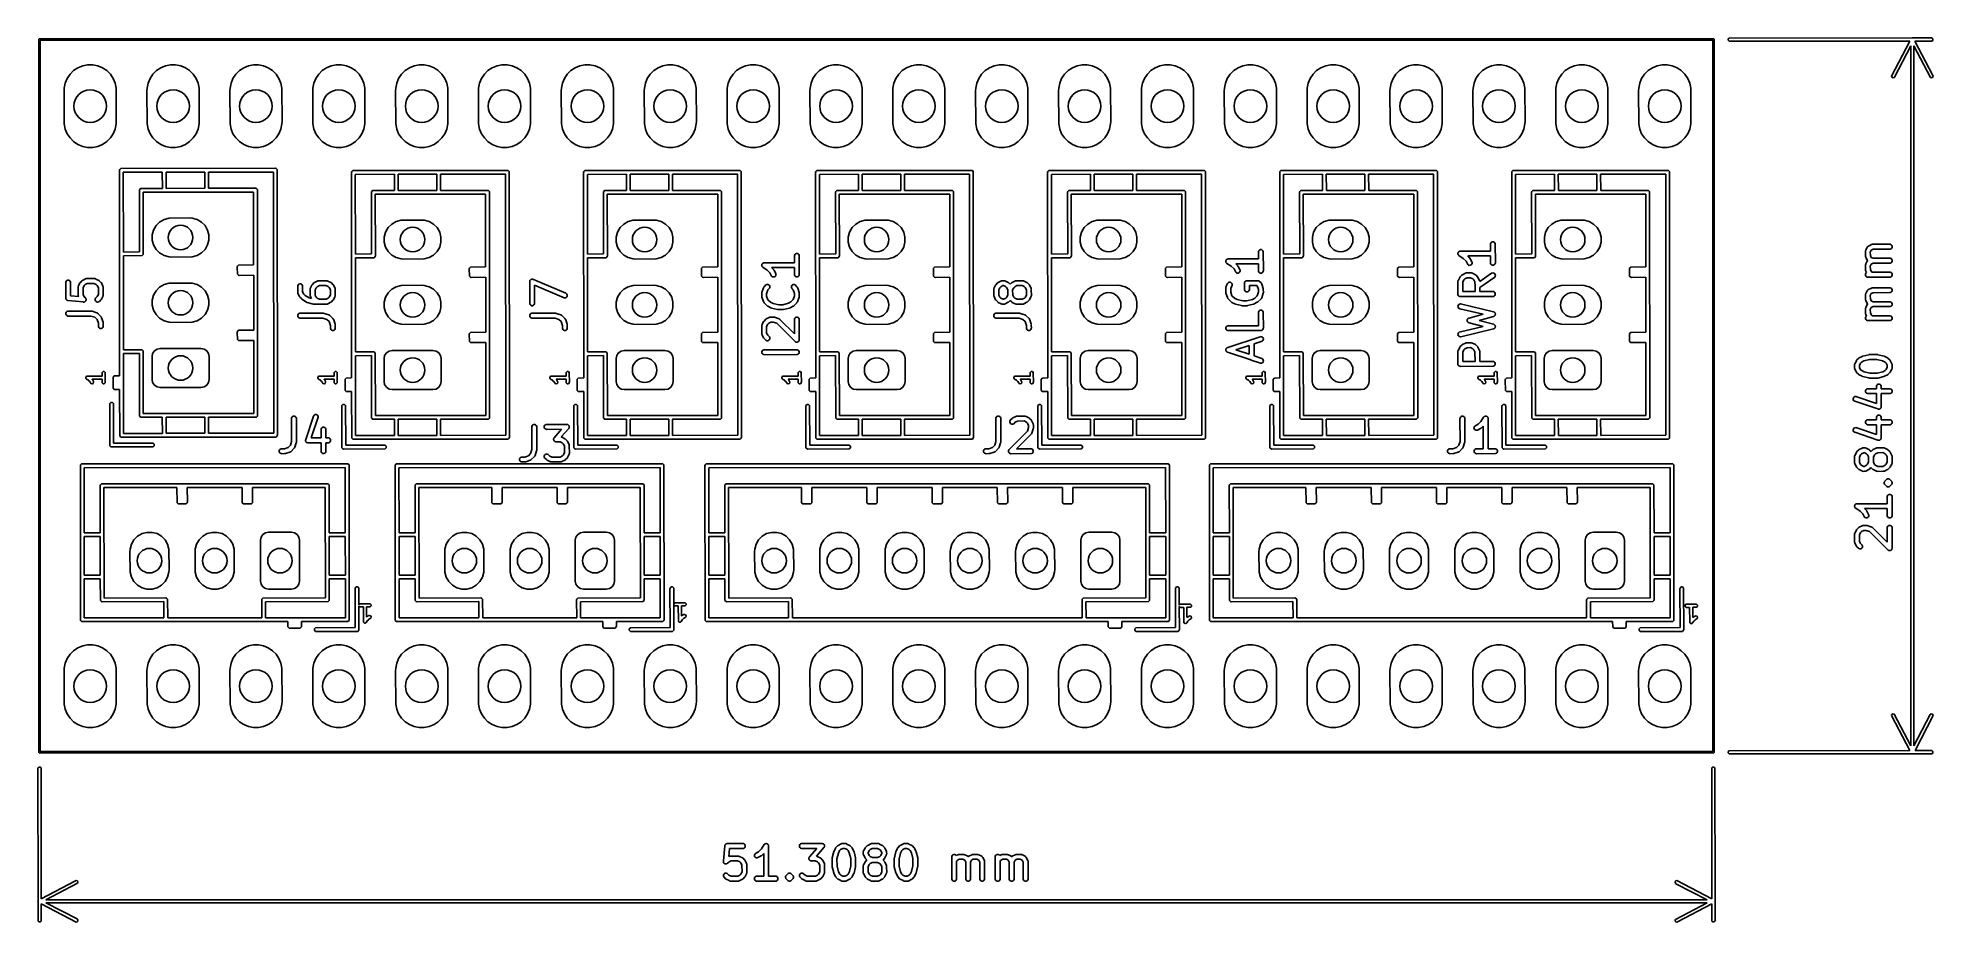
# Model space of a CAD drawing. Extents: x 4.85 to 7.13, y -3.95 to -2.88.
import ezdxf

# ---------------------------------------------------------------- set-up
doc = ezdxf.new("R2010")
doc.units = 0
doc.header["$MEASUREMENT"] = 0
doc.layers.add('BLACK', color=7, linetype='CONTINUOUS')

msp = doc.modelspace()

# ---------------------------------------------------------------- linework, layer by layer
at = {"layer": 'BLACK', "linetype": 'CONTINUOUS'}
for p, q in [((4.8489, -2.8807), (4.8495, -2.8802)), ((4.8489, -2.8811), (4.8489, -2.8807)), ((4.8489, -3.7415), (4.8489, -2.8811)), ((4.8495, -2.8802), (6.8698, -2.8801)), ((6.8698, -2.8801), (6.8702, -2.8802)), ((6.8702, -2.8802), (6.8708, -2.8807)), ((6.8708, -2.8807), (6.8708, -3.7411)), ((6.8877, -2.8803), (6.8888, -2.8793)), ((6.8877, -2.8819), (6.8877, -2.8803)), ((6.8888, -2.8793), (7.1097, -2.8791)), ((7.1097, -2.8791), (7.1097, -2.8791)), ((7.1097, -2.8791), (7.1097, -2.8791)), ((7.1097, -2.8791), (7.11, -2.8791)), ((7.11, -2.8791), (7.11, -2.8791)), ((7.11, -2.8791), (7.11, -2.8791)), ((7.11, -2.8791), (7.1329, -2.8791)), ((7.1329, -2.8791), (7.1337, -2.8793)), ((7.1337, -2.8793), (7.1347, -2.8803)), ((7.1347, -2.8803), (7.1347, -2.8819)), ((6.8689, -2.882), (4.8508, -2.8821)), ((4.8508, -2.8821), (4.8508, -3.7402)), ((6.8689, -3.7401), (6.8689, -2.882)), ((6.8888, -2.8829), (6.8877, -2.8819)), ((6.8895, -2.8831), (6.8888, -2.8829)), ((7.1067, -2.8829), (6.8895, -2.8831)), ((7.0848, -2.9253), (7.1067, -2.8829)), ((7.1079, -2.8889), (7.0885, -2.9264)), ((7.108, -3.7334), (7.1079, -2.8889)), ((7.1317, -2.927), (7.1117, -2.8888)), ((7.1117, -2.8888), (7.1118, -3.7333)), ((7.1337, -2.8829), (7.1129, -2.8829)), ((7.1129, -2.8829), (7.1347, -2.9245)), ((7.1347, -2.8819), (7.1337, -2.8829)), ((4.8832, -2.9281), (4.8867, -2.9229)), ((4.8867, -2.9229), (4.891, -2.9186)), ((4.891, -2.9186), (4.8962, -2.9151)), ((4.8962, -2.9151), (4.9019, -2.9128)), ((4.9019, -2.9128), (4.9079, -2.9116)), ((4.9079, -2.9116), (4.9141, -2.9116)), ((4.9141, -2.9116), (4.9202, -2.9128)), ((4.9202, -2.9128), (4.9259, -2.9151)), ((4.9259, -2.9151), (4.931, -2.9186)), ((4.931, -2.9186), (4.9354, -2.9229)), ((4.9354, -2.9229), (4.9388, -2.9281)), ((4.9832, -2.9281), (4.9867, -2.9229)), ((4.9867, -2.9229), (4.991, -2.9186)), ((4.991, -2.9186), (4.9962, -2.9151)), ((4.9962, -2.9151), (5.0019, -2.9128)), ((5.0019, -2.9128), (5.0079, -2.9116)), ((5.0079, -2.9116), (5.0141, -2.9116)), ((5.0141, -2.9116), (5.0202, -2.9128)), ((5.0202, -2.9128), (5.0259, -2.9151)), ((5.0259, -2.9151), (5.031, -2.9186)), ((5.031, -2.9186), (5.0354, -2.9229)), ((5.0354, -2.9229), (5.0388, -2.9281)), ((5.0832, -2.9281), (5.0867, -2.9229)), ((5.0867, -2.9229), (5.091, -2.9186)), ((5.091, -2.9186), (5.0962, -2.9151)), ((5.0962, -2.9151), (5.1019, -2.9128)), ((5.1019, -2.9128), (5.1079, -2.9116)), ((5.1079, -2.9116), (5.1141, -2.9116)), ((5.1141, -2.9116), (5.1202, -2.9128)), ((5.1202, -2.9128), (5.1259, -2.9151)), ((5.1259, -2.9151), (5.131, -2.9186)), ((5.131, -2.9186), (5.1354, -2.9229)), ((5.1354, -2.9229), (5.1388, -2.9281)), ((5.1832, -2.9281), (5.1867, -2.9229)), ((5.1867, -2.9229), (5.191, -2.9186)), ((5.191, -2.9186), (5.1962, -2.9151)), ((5.1962, -2.9151), (5.2019, -2.9128)), ((5.2019, -2.9128), (5.2079, -2.9116)), ((5.2079, -2.9116), (5.2141, -2.9116)), ((5.2141, -2.9116), (5.2202, -2.9128)), ((5.2202, -2.9128), (5.2259, -2.9151)), ((5.2259, -2.9151), (5.231, -2.9186)), ((5.231, -2.9186), (5.2354, -2.9229)), ((5.2354, -2.9229), (5.2388, -2.9281)), ((5.2832, -2.9281), (5.2867, -2.9229)), ((5.2867, -2.9229), (5.291, -2.9186)), ((5.291, -2.9186), (5.2962, -2.9151)), ((5.2962, -2.9151), (5.3019, -2.9128)), ((5.3019, -2.9128), (5.3079, -2.9116)), ((5.3079, -2.9116), (5.3141, -2.9116)), ((5.3141, -2.9116), (5.3202, -2.9128)), ((5.3202, -2.9128), (5.3259, -2.9151)), ((5.3259, -2.9151), (5.331, -2.9186)), ((5.331, -2.9186), (5.3354, -2.9229)), ((5.3354, -2.9229), (5.3388, -2.9281)), ((5.3832, -2.9281), (5.3867, -2.9229)), ((5.3867, -2.9229), (5.391, -2.9186)), ((5.391, -2.9186), (5.3962, -2.9151)), ((5.3962, -2.9151), (5.4019, -2.9128)), ((5.4019, -2.9128), (5.4079, -2.9116)), ((5.4079, -2.9116), (5.4141, -2.9116)), ((5.4141, -2.9116), (5.4202, -2.9128)), ((5.4202, -2.9128), (5.4259, -2.9151)), ((5.4259, -2.9151), (5.431, -2.9186)), ((5.431, -2.9186), (5.4354, -2.9229)), ((5.4354, -2.9229), (5.4388, -2.9281)), ((5.4832, -2.9281), (5.4867, -2.9229)), ((5.4867, -2.9229), (5.491, -2.9186)), ((5.491, -2.9186), (5.4962, -2.9151)), ((5.4962, -2.9151), (5.5019, -2.9128)), ((5.5019, -2.9128), (5.5079, -2.9116)), ((5.5079, -2.9116), (5.5141, -2.9116)), ((5.5141, -2.9116), (5.5202, -2.9128)), ((5.5202, -2.9128), (5.5259, -2.9151)), ((5.5259, -2.9151), (5.531, -2.9186)), ((5.531, -2.9186), (5.5354, -2.9229)), ((5.5354, -2.9229), (5.5388, -2.9281)), ((5.5832, -2.9281), (5.5867, -2.9229)), ((5.5867, -2.9229), (5.591, -2.9186)), ((5.591, -2.9186), (5.5962, -2.9151)), ((5.5962, -2.9151), (5.6019, -2.9128)), ((5.6019, -2.9128), (5.6079, -2.9116)), ((5.6079, -2.9116), (5.6141, -2.9116)), ((5.6141, -2.9116), (5.6202, -2.9128)), ((5.6202, -2.9128), (5.6259, -2.9151)), ((5.6259, -2.9151), (5.631, -2.9186)), ((5.631, -2.9186), (5.6354, -2.9229)), ((5.6354, -2.9229), (5.6388, -2.9281)), ((5.6832, -2.9281), (5.6867, -2.9229)), ((5.6867, -2.9229), (5.691, -2.9186)), ((5.691, -2.9186), (5.6962, -2.9151)), ((5.6962, -2.9151), (5.7019, -2.9128)), ((5.7019, -2.9128), (5.7079, -2.9116)), ((5.7079, -2.9116), (5.7141, -2.9116)), ((5.7141, -2.9116), (5.7202, -2.9128)), ((5.7202, -2.9128), (5.7259, -2.9151)), ((5.7259, -2.9151), (5.731, -2.9186)), ((5.731, -2.9186), (5.7354, -2.9229)), ((5.7354, -2.9229), (5.7388, -2.9281)), ((5.7832, -2.9281), (5.7867, -2.9229)), ((5.7867, -2.9229), (5.791, -2.9186)), ((5.791, -2.9186), (5.7962, -2.9151)), ((5.7962, -2.9151), (5.8019, -2.9128)), ((5.8019, -2.9128), (5.8079, -2.9116)), ((5.8079, -2.9116), (5.8141, -2.9116)), ((5.8141, -2.9116), (5.8202, -2.9128)), ((5.8202, -2.9128), (5.8259, -2.9151)), ((5.8259, -2.9151), (5.831, -2.9186)), ((5.831, -2.9186), (5.8354, -2.9229)), ((5.8354, -2.9229), (5.8388, -2.9281)), ((5.8832, -2.9281), (5.8867, -2.9229)), ((5.8867, -2.9229), (5.891, -2.9186)), ((5.891, -2.9186), (5.8962, -2.9151)), ((5.8962, -2.9151), (5.9019, -2.9128)), ((5.9019, -2.9128), (5.9079, -2.9116)), ((5.9079, -2.9116), (5.9141, -2.9116)), ((5.9141, -2.9116), (5.9202, -2.9128)), ((5.9202, -2.9128), (5.9259, -2.9151)), ((5.9259, -2.9151), (5.931, -2.9186)), ((5.931, -2.9186), (5.9354, -2.9229)), ((5.9354, -2.9229), (5.9388, -2.9281)), ((5.9832, -2.9281), (5.9867, -2.9229)), ((5.9867, -2.9229), (5.991, -2.9186)), ((5.991, -2.9186), (5.9962, -2.9151)), ((5.9962, -2.9151), (6.0019, -2.9128)), ((6.0019, -2.9128), (6.0079, -2.9116)), ((6.0079, -2.9116), (6.0141, -2.9116)), ((6.0141, -2.9116), (6.0202, -2.9128)), ((6.0202, -2.9128), (6.0259, -2.9151)), ((6.0259, -2.9151), (6.031, -2.9186)), ((6.031, -2.9186), (6.0354, -2.9229)), ((6.0354, -2.9229), (6.0388, -2.9281)), ((6.0832, -2.9281), (6.0867, -2.9229)), ((6.0867, -2.9229), (6.091, -2.9186)), ((6.091, -2.9186), (6.0962, -2.9151)), ((6.0962, -2.9151), (6.1019, -2.9128)), ((6.1019, -2.9128), (6.1079, -2.9116)), ((6.1079, -2.9116), (6.1141, -2.9116)), ((6.1141, -2.9116), (6.1202, -2.9128)), ((6.1202, -2.9128), (6.1259, -2.9151)), ((6.1259, -2.9151), (6.131, -2.9186)), ((6.131, -2.9186), (6.1354, -2.9229)), ((6.1354, -2.9229), (6.1388, -2.9281)), ((6.1832, -2.9281), (6.1867, -2.9229)), ((6.1867, -2.9229), (6.191, -2.9186)), ((6.191, -2.9186), (6.1962, -2.9151)), ((6.1962, -2.9151), (6.2019, -2.9128)), ((6.2019, -2.9128), (6.2079, -2.9116)), ((6.2079, -2.9116), (6.2141, -2.9116)), ((6.2141, -2.9116), (6.2202, -2.9128)), ((6.2202, -2.9128), (6.2259, -2.9151)), ((6.2259, -2.9151), (6.231, -2.9186)), ((6.231, -2.9186), (6.2354, -2.9229)), ((6.2354, -2.9229), (6.2388, -2.9281)), ((6.2832, -2.9281), (6.2867, -2.9229)), ((6.2867, -2.9229), (6.291, -2.9186)), ((6.291, -2.9186), (6.2962, -2.9151)), ((6.2962, -2.9151), (6.3019, -2.9128)), ((6.3019, -2.9128), (6.3079, -2.9116)), ((6.3079, -2.9116), (6.3141, -2.9116)), ((6.3141, -2.9116), (6.3202, -2.9128)), ((6.3202, -2.9128), (6.3259, -2.9151)), ((6.3259, -2.9151), (6.331, -2.9186)), ((6.331, -2.9186), (6.3354, -2.9229)), ((6.3354, -2.9229), (6.3388, -2.9281)), ((6.3832, -2.9281), (6.3867, -2.9229)), ((6.3867, -2.9229), (6.391, -2.9186)), ((6.391, -2.9186), (6.3962, -2.9151)), ((6.3962, -2.9151), (6.4019, -2.9128)), ((6.4019, -2.9128), (6.4079, -2.9116)), ((6.4079, -2.9116), (6.4141, -2.9116)), ((6.4141, -2.9116), (6.4202, -2.9128)), ((6.4202, -2.9128), (6.4259, -2.9151)), ((6.4259, -2.9151), (6.431, -2.9186)), ((6.431, -2.9186), (6.4354, -2.9229)), ((6.4354, -2.9229), (6.4388, -2.9281)), ((6.4832, -2.9281), (6.4867, -2.9229)), ((6.4867, -2.9229), (6.491, -2.9186)), ((6.491, -2.9186), (6.4962, -2.9151)), ((6.4962, -2.9151), (6.5019, -2.9128)), ((6.5019, -2.9128), (6.5079, -2.9116)), ((6.5079, -2.9116), (6.5141, -2.9116)), ((6.5141, -2.9116), (6.5202, -2.9128)), ((6.5202, -2.9128), (6.5259, -2.9151)), ((6.5259, -2.9151), (6.531, -2.9186)), ((6.531, -2.9186), (6.5354, -2.9229)), ((6.5354, -2.9229), (6.5388, -2.9281)), ((6.5832, -2.9281), (6.5867, -2.9229)), ((6.5867, -2.9229), (6.591, -2.9186)), ((6.591, -2.9186), (6.5962, -2.9151)), ((6.5962, -2.9151), (6.6019, -2.9128)), ((6.6019, -2.9128), (6.6079, -2.9116)), ((6.6079, -2.9116), (6.6141, -2.9116)), ((6.6141, -2.9116), (6.6202, -2.9128)), ((6.6202, -2.9128), (6.6259, -2.9151)), ((6.6259, -2.9151), (6.631, -2.9186)), ((6.631, -2.9186), (6.6354, -2.9229)), ((6.6354, -2.9229), (6.6388, -2.9281)), ((6.6832, -2.9281), (6.6867, -2.9229)), ((6.6867, -2.9229), (6.691, -2.9186)), ((6.691, -2.9186), (6.6962, -2.9151)), ((6.6962, -2.9151), (6.7019, -2.9128)), ((6.7019, -2.9128), (6.7079, -2.9116)), ((6.7079, -2.9116), (6.7141, -2.9116)), ((6.7141, -2.9116), (6.7202, -2.9128)), ((6.7202, -2.9128), (6.7259, -2.9151)), ((6.7259, -2.9151), (6.731, -2.9186)), ((6.731, -2.9186), (6.7354, -2.9229)), ((6.7354, -2.9229), (6.7388, -2.9281)), ((6.7832, -2.9281), (6.7867, -2.9229)), ((6.7867, -2.9229), (6.791, -2.9186)), ((6.791, -2.9186), (6.7962, -2.9151)), ((6.7962, -2.9151), (6.8019, -2.9128)), ((6.8019, -2.9128), (6.8079, -2.9116)), ((6.8079, -2.9116), (6.8141, -2.9116)), ((6.8141, -2.9116), (6.8202, -2.9128)), ((6.8202, -2.9128), (6.8259, -2.9151)), ((6.8259, -2.9151), (6.831, -2.9186)), ((6.831, -2.9186), (6.8354, -2.9229)), ((6.8354, -2.9229), (6.8388, -2.9281)), ((7.0852, -2.9267), (7.0848, -2.9253)), ((7.0866, -2.9274), (7.0852, -2.9267)), ((7.088, -2.927), (7.0866, -2.9274)), ((7.0885, -2.9264), (7.088, -2.927)), ((7.1331, -2.9274), (7.1317, -2.927)), ((7.1344, -2.9267), (7.1331, -2.9274)), ((7.1349, -2.9253), (7.1344, -2.9267)), ((7.1347, -2.9245), (7.1349, -2.9253)), ((4.8795, -2.9429), (4.8797, -2.9398)), ((4.8797, -2.983), (4.8795, -2.9429)), ((4.8797, -2.9398), (4.8809, -2.9338)), ((4.8809, -2.9338), (4.8832, -2.9281)), ((4.9388, -2.9281), (4.9412, -2.9338)), ((4.9412, -2.9338), (4.9424, -2.9398)), ((4.9424, -2.9398), (4.9425, -2.9799)), ((4.9795, -2.9429), (4.9797, -2.9398)), ((4.9797, -2.983), (4.9795, -2.9429)), ((4.9797, -2.9398), (4.9809, -2.9338)), ((4.9809, -2.9338), (4.9832, -2.9281)), ((5.0388, -2.9281), (5.0412, -2.9338)), ((5.0412, -2.9338), (5.0424, -2.9398)), ((5.0424, -2.9398), (5.0425, -2.9799)), ((5.0795, -2.9429), (5.0797, -2.9398)), ((5.0797, -2.983), (5.0795, -2.9429)), ((5.0797, -2.9398), (5.0809, -2.9338)), ((5.0809, -2.9338), (5.0832, -2.9281)), ((5.1388, -2.9281), (5.1412, -2.9338)), ((5.1412, -2.9338), (5.1424, -2.9398)), ((5.1424, -2.9398), (5.1425, -2.9799)), ((5.1795, -2.9429), (5.1797, -2.9398)), ((5.1797, -2.983), (5.1795, -2.9429)), ((5.1797, -2.9398), (5.1809, -2.9338)), ((5.1809, -2.9338), (5.1832, -2.9281)), ((5.2388, -2.9281), (5.2412, -2.9338)), ((5.2412, -2.9338), (5.2424, -2.9398)), ((5.2424, -2.9398), (5.2425, -2.9799)), ((5.2795, -2.9429), (5.2797, -2.9398)), ((5.2797, -2.983), (5.2795, -2.9429)), ((5.2797, -2.9398), (5.2809, -2.9338)), ((5.2809, -2.9338), (5.2832, -2.9281)), ((5.3388, -2.9281), (5.3412, -2.9338)), ((5.3412, -2.9338), (5.3424, -2.9398)), ((5.3424, -2.9398), (5.3425, -2.9799)), ((5.3795, -2.9429), (5.3797, -2.9398)), ((5.3797, -2.983), (5.3795, -2.9429)), ((5.3797, -2.9398), (5.3809, -2.9338)), ((5.3809, -2.9338), (5.3832, -2.9281)), ((5.4388, -2.9281), (5.4412, -2.9338)), ((5.4412, -2.9338), (5.4424, -2.9398)), ((5.4424, -2.9398), (5.4425, -2.9799)), ((5.4795, -2.9429), (5.4797, -2.9398)), ((5.4797, -2.983), (5.4795, -2.9429)), ((5.4797, -2.9398), (5.4809, -2.9338)), ((5.4809, -2.9338), (5.4832, -2.9281)), ((5.5388, -2.9281), (5.5412, -2.9338)), ((5.5412, -2.9338), (5.5424, -2.9398)), ((5.5424, -2.9398), (5.5425, -2.9799)), ((5.5795, -2.9429), (5.5797, -2.9398)), ((5.5797, -2.983), (5.5795, -2.9429)), ((5.5797, -2.9398), (5.5809, -2.9338)), ((5.5809, -2.9338), (5.5832, -2.9281)), ((5.6388, -2.9281), (5.6412, -2.9338)), ((5.6412, -2.9338), (5.6424, -2.9398)), ((5.6424, -2.9398), (5.6425, -2.9799)), ((5.6795, -2.9429), (5.6797, -2.9398)), ((5.6797, -2.983), (5.6795, -2.9429)), ((5.6797, -2.9398), (5.6809, -2.9338)), ((5.6809, -2.9338), (5.6832, -2.9281)), ((5.7388, -2.9281), (5.7412, -2.9338)), ((5.7412, -2.9338), (5.7424, -2.9398)), ((5.7424, -2.9398), (5.7425, -2.9799)), ((5.7795, -2.9429), (5.7797, -2.9398)), ((5.7797, -2.983), (5.7795, -2.9429)), ((5.7797, -2.9398), (5.7809, -2.9338)), ((5.7809, -2.9338), (5.7832, -2.9281)), ((5.8388, -2.9281), (5.8412, -2.9338)), ((5.8412, -2.9338), (5.8424, -2.9398)), ((5.8424, -2.9398), (5.8425, -2.9799)), ((5.8795, -2.9429), (5.8797, -2.9398)), ((5.8797, -2.983), (5.8795, -2.9429)), ((5.8797, -2.9398), (5.8809, -2.9338)), ((5.8809, -2.9338), (5.8832, -2.9281)), ((5.9388, -2.9281), (5.9412, -2.9338)), ((5.9412, -2.9338), (5.9424, -2.9398)), ((5.9424, -2.9398), (5.9425, -2.9799)), ((5.9795, -2.9429), (5.9797, -2.9398)), ((5.9797, -2.983), (5.9795, -2.9429)), ((5.9797, -2.9398), (5.9809, -2.9338)), ((5.9809, -2.9338), (5.9832, -2.9281)), ((6.0388, -2.9281), (6.0412, -2.9338)), ((6.0412, -2.9338), (6.0424, -2.9398)), ((6.0424, -2.9398), (6.0425, -2.9799)), ((6.0795, -2.9429), (6.0797, -2.9398)), ((6.0797, -2.983), (6.0795, -2.9429)), ((6.0797, -2.9398), (6.0809, -2.9338)), ((6.0809, -2.9338), (6.0832, -2.9281)), ((6.1388, -2.9281), (6.1412, -2.9338)), ((6.1412, -2.9338), (6.1424, -2.9398)), ((6.1424, -2.9398), (6.1425, -2.9799)), ((6.1795, -2.9429), (6.1797, -2.9398)), ((6.1797, -2.983), (6.1795, -2.9429)), ((6.1797, -2.9398), (6.1809, -2.9338)), ((6.1809, -2.9338), (6.1832, -2.9281)), ((6.2388, -2.9281), (6.2412, -2.9338)), ((6.2412, -2.9338), (6.2424, -2.9398)), ((6.2424, -2.9398), (6.2425, -2.9799)), ((6.2795, -2.9429), (6.2797, -2.9398)), ((6.2797, -2.983), (6.2795, -2.9429)), ((6.2797, -2.9398), (6.2809, -2.9338)), ((6.2809, -2.9338), (6.2832, -2.9281)), ((6.3388, -2.9281), (6.3412, -2.9338)), ((6.3412, -2.9338), (6.3424, -2.9398)), ((6.3424, -2.9398), (6.3425, -2.9799)), ((6.3795, -2.9429), (6.3797, -2.9398)), ((6.3797, -2.983), (6.3795, -2.9429)), ((6.3797, -2.9398), (6.3809, -2.9338)), ((6.3809, -2.9338), (6.3832, -2.9281)), ((6.4388, -2.9281), (6.4412, -2.9338)), ((6.4412, -2.9338), (6.4424, -2.9398)), ((6.4424, -2.9398), (6.4425, -2.9799)), ((6.4795, -2.9429), (6.4797, -2.9398)), ((6.4797, -2.983), (6.4795, -2.9429)), ((6.4797, -2.9398), (6.4809, -2.9338)), ((6.4809, -2.9338), (6.4832, -2.9281)), ((6.5388, -2.9281), (6.5412, -2.9338)), ((6.5412, -2.9338), (6.5424, -2.9398)), ((6.5424, -2.9398), (6.5425, -2.9799)), ((6.5795, -2.9429), (6.5797, -2.9398)), ((6.5797, -2.983), (6.5795, -2.9429)), ((6.5797, -2.9398), (6.5809, -2.9338)), ((6.5809, -2.9338), (6.5832, -2.9281)), ((6.6388, -2.9281), (6.6412, -2.9338)), ((6.6412, -2.9338), (6.6424, -2.9398)), ((6.6424, -2.9398), (6.6425, -2.9799)), ((6.6795, -2.9429), (6.6797, -2.9398)), ((6.6797, -2.983), (6.6795, -2.9429)), ((6.6797, -2.9398), (6.6809, -2.9338)), ((6.6809, -2.9338), (6.6832, -2.9281)), ((6.7388, -2.9281), (6.7412, -2.9338)), ((6.7412, -2.9338), (6.7424, -2.9398)), ((6.7424, -2.9398), (6.7425, -2.9799)), ((6.7795, -2.9429), (6.7797, -2.9398)), ((6.7797, -2.983), (6.7795, -2.9429)), ((6.7797, -2.9398), (6.7809, -2.9338)), ((6.7809, -2.9338), (6.7832, -2.9281)), ((6.8388, -2.9281), (6.8412, -2.9338)), ((6.8412, -2.9338), (6.8424, -2.9398)), ((6.8424, -2.9398), (6.8425, -2.9799)), ((4.8809, -2.9891), (4.8797, -2.983)), ((4.8832, -2.9948), (4.8809, -2.9891)), ((4.8867, -2.9999), (4.8832, -2.9948)), ((4.9388, -2.9948), (4.9354, -2.9999)), ((4.9412, -2.9891), (4.9388, -2.9948)), ((4.9424, -2.983), (4.9412, -2.9891)), ((4.9425, -2.9799), (4.9424, -2.983)), ((4.9809, -2.9891), (4.9797, -2.983)), ((4.9832, -2.9948), (4.9809, -2.9891)), ((4.9867, -2.9999), (4.9832, -2.9948)), ((5.0388, -2.9948), (5.0354, -2.9999)), ((5.0412, -2.9891), (5.0388, -2.9948)), ((5.0424, -2.983), (5.0412, -2.9891)), ((5.0425, -2.9799), (5.0424, -2.983)), ((5.0809, -2.9891), (5.0797, -2.983)), ((5.0832, -2.9948), (5.0809, -2.9891)), ((5.0867, -2.9999), (5.0832, -2.9948)), ((5.1388, -2.9948), (5.1354, -2.9999)), ((5.1412, -2.9891), (5.1388, -2.9948)), ((5.1424, -2.983), (5.1412, -2.9891)), ((5.1425, -2.9799), (5.1424, -2.983)), ((5.1809, -2.9891), (5.1797, -2.983)), ((5.1832, -2.9948), (5.1809, -2.9891)), ((5.1867, -2.9999), (5.1832, -2.9948)), ((5.2388, -2.9948), (5.2354, -2.9999)), ((5.2412, -2.9891), (5.2388, -2.9948)), ((5.2424, -2.983), (5.2412, -2.9891)), ((5.2425, -2.9799), (5.2424, -2.983)), ((5.2809, -2.9891), (5.2797, -2.983)), ((5.2832, -2.9948), (5.2809, -2.9891)), ((5.2867, -2.9999), (5.2832, -2.9948)), ((5.3388, -2.9948), (5.3354, -2.9999)), ((5.3412, -2.9891), (5.3388, -2.9948)), ((5.3424, -2.983), (5.3412, -2.9891)), ((5.3425, -2.9799), (5.3424, -2.983)), ((5.3809, -2.9891), (5.3797, -2.983)), ((5.3832, -2.9948), (5.3809, -2.9891)), ((5.3867, -2.9999), (5.3832, -2.9948)), ((5.4388, -2.9948), (5.4354, -2.9999)), ((5.4412, -2.9891), (5.4388, -2.9948)), ((5.4424, -2.983), (5.4412, -2.9891)), ((5.4425, -2.9799), (5.4424, -2.983)), ((5.4809, -2.9891), (5.4797, -2.983)), ((5.4832, -2.9948), (5.4809, -2.9891)), ((5.4867, -2.9999), (5.4832, -2.9948)), ((5.5388, -2.9948), (5.5354, -2.9999)), ((5.5412, -2.9891), (5.5388, -2.9948)), ((5.5424, -2.983), (5.5412, -2.9891)), ((5.5425, -2.9799), (5.5424, -2.983)), ((5.5809, -2.9891), (5.5797, -2.983)), ((5.5832, -2.9948), (5.5809, -2.9891)), ((5.5867, -2.9999), (5.5832, -2.9948)), ((5.6388, -2.9948), (5.6354, -2.9999)), ((5.6412, -2.9891), (5.6388, -2.9948)), ((5.6424, -2.983), (5.6412, -2.9891)), ((5.6425, -2.9799), (5.6424, -2.983)), ((5.6809, -2.9891), (5.6797, -2.983)), ((5.6832, -2.9948), (5.6809, -2.9891)), ((5.6867, -2.9999), (5.6832, -2.9948)), ((5.7388, -2.9948), (5.7354, -2.9999)), ((5.7412, -2.9891), (5.7388, -2.9948)), ((5.7424, -2.983), (5.7412, -2.9891)), ((5.7425, -2.9799), (5.7424, -2.983)), ((5.7809, -2.9891), (5.7797, -2.983)), ((5.7832, -2.9948), (5.7809, -2.9891)), ((5.7867, -2.9999), (5.7832, -2.9948)), ((5.8388, -2.9948), (5.8354, -2.9999)), ((5.8412, -2.9891), (5.8388, -2.9948)), ((5.8424, -2.983), (5.8412, -2.9891)), ((5.8425, -2.9799), (5.8424, -2.983)), ((5.8809, -2.9891), (5.8797, -2.983)), ((5.8832, -2.9948), (5.8809, -2.9891)), ((5.8867, -2.9999), (5.8832, -2.9948)), ((5.9388, -2.9948), (5.9354, -2.9999)), ((5.9412, -2.9891), (5.9388, -2.9948)), ((5.9424, -2.983), (5.9412, -2.9891)), ((5.9425, -2.9799), (5.9424, -2.983)), ((5.9809, -2.9891), (5.9797, -2.983)), ((5.9832, -2.9948), (5.9809, -2.9891)), ((5.9867, -2.9999), (5.9832, -2.9948)), ((6.0388, -2.9948), (6.0354, -2.9999)), ((6.0412, -2.9891), (6.0388, -2.9948)), ((6.0424, -2.983), (6.0412, -2.9891)), ((6.0425, -2.9799), (6.0424, -2.983)), ((6.0809, -2.9891), (6.0797, -2.983)), ((6.0832, -2.9948), (6.0809, -2.9891)), ((6.0867, -2.9999), (6.0832, -2.9948)), ((6.1388, -2.9948), (6.1354, -2.9999)), ((6.1412, -2.9891), (6.1388, -2.9948)), ((6.1424, -2.983), (6.1412, -2.9891)), ((6.1425, -2.9799), (6.1424, -2.983)), ((6.1809, -2.9891), (6.1797, -2.983)), ((6.1832, -2.9948), (6.1809, -2.9891)), ((6.1867, -2.9999), (6.1832, -2.9948)), ((6.2388, -2.9948), (6.2354, -2.9999)), ((6.2412, -2.9891), (6.2388, -2.9948)), ((6.2424, -2.983), (6.2412, -2.9891)), ((6.2425, -2.9799), (6.2424, -2.983)), ((6.2809, -2.9891), (6.2797, -2.983)), ((6.2832, -2.9948), (6.2809, -2.9891)), ((6.2867, -2.9999), (6.2832, -2.9948)), ((6.3388, -2.9948), (6.3354, -2.9999)), ((6.3412, -2.9891), (6.3388, -2.9948)), ((6.3424, -2.983), (6.3412, -2.9891)), ((6.3425, -2.9799), (6.3424, -2.983)), ((6.3809, -2.9891), (6.3797, -2.983)), ((6.3832, -2.9948), (6.3809, -2.9891)), ((6.3867, -2.9999), (6.3832, -2.9948)), ((6.4388, -2.9948), (6.4354, -2.9999)), ((6.4412, -2.9891), (6.4388, -2.9948)), ((6.4424, -2.983), (6.4412, -2.9891)), ((6.4425, -2.9799), (6.4424, -2.983)), ((6.4809, -2.9891), (6.4797, -2.983)), ((6.4832, -2.9948), (6.4809, -2.9891)), ((6.4867, -2.9999), (6.4832, -2.9948)), ((6.5388, -2.9948), (6.5354, -2.9999)), ((6.5412, -2.9891), (6.5388, -2.9948)), ((6.5424, -2.983), (6.5412, -2.9891)), ((6.5425, -2.9799), (6.5424, -2.983)), ((6.5809, -2.9891), (6.5797, -2.983)), ((6.5832, -2.9948), (6.5809, -2.9891)), ((6.5867, -2.9999), (6.5832, -2.9948)), ((6.6388, -2.9948), (6.6354, -2.9999)), ((6.6412, -2.9891), (6.6388, -2.9948)), ((6.6424, -2.983), (6.6412, -2.9891)), ((6.6425, -2.9799), (6.6424, -2.983)), ((6.6809, -2.9891), (6.6797, -2.983)), ((6.6832, -2.9948), (6.6809, -2.9891)), ((6.6867, -2.9999), (6.6832, -2.9948)), ((6.7388, -2.9948), (6.7354, -2.9999)), ((6.7412, -2.9891), (6.7388, -2.9948)), ((6.7424, -2.983), (6.7412, -2.9891)), ((6.7425, -2.9799), (6.7424, -2.983)), ((6.7809, -2.9891), (6.7797, -2.983)), ((6.7832, -2.9948), (6.7809, -2.9891)), ((6.7867, -2.9999), (6.7832, -2.9948)), ((6.8388, -2.9948), (6.8354, -2.9999)), ((6.8412, -2.9891), (6.8388, -2.9948)), ((6.8424, -2.983), (6.8412, -2.9891)), ((6.8425, -2.9799), (6.8424, -2.983)), ((4.891, -3.0043), (4.8867, -2.9999)), ((4.8962, -3.0077), (4.891, -3.0043)), ((4.9019, -3.0101), (4.8962, -3.0077)), ((4.9079, -3.0113), (4.9019, -3.0101)), ((4.9141, -3.0113), (4.9079, -3.0113)), ((4.9202, -3.0101), (4.9141, -3.0113)), ((4.9259, -3.0077), (4.9202, -3.0101)), ((4.931, -3.0043), (4.9259, -3.0077)), ((4.9354, -2.9999), (4.931, -3.0043)), ((4.991, -3.0043), (4.9867, -2.9999)), ((4.9962, -3.0077), (4.991, -3.0043)), ((5.0019, -3.0101), (4.9962, -3.0077)), ((5.0079, -3.0113), (5.0019, -3.0101)), ((5.0141, -3.0113), (5.0079, -3.0113)), ((5.0202, -3.0101), (5.0141, -3.0113)), ((5.0259, -3.0077), (5.0202, -3.0101)), ((5.031, -3.0043), (5.0259, -3.0077)), ((5.0354, -2.9999), (5.031, -3.0043)), ((5.091, -3.0043), (5.0867, -2.9999)), ((5.0962, -3.0077), (5.091, -3.0043)), ((5.1019, -3.0101), (5.0962, -3.0077)), ((5.1079, -3.0113), (5.1019, -3.0101)), ((5.1141, -3.0113), (5.1079, -3.0113)), ((5.1202, -3.0101), (5.1141, -3.0113)), ((5.1259, -3.0077), (5.1202, -3.0101)), ((5.131, -3.0043), (5.1259, -3.0077)), ((5.1354, -2.9999), (5.131, -3.0043)), ((5.191, -3.0043), (5.1867, -2.9999)), ((5.1962, -3.0077), (5.191, -3.0043)), ((5.2019, -3.0101), (5.1962, -3.0077)), ((5.2079, -3.0113), (5.2019, -3.0101)), ((5.2141, -3.0113), (5.2079, -3.0113)), ((5.2202, -3.0101), (5.2141, -3.0113)), ((5.2259, -3.0077), (5.2202, -3.0101)), ((5.231, -3.0043), (5.2259, -3.0077)), ((5.2354, -2.9999), (5.231, -3.0043)), ((5.291, -3.0043), (5.2867, -2.9999)), ((5.2962, -3.0077), (5.291, -3.0043)), ((5.3019, -3.0101), (5.2962, -3.0077)), ((5.3079, -3.0113), (5.3019, -3.0101)), ((5.3141, -3.0113), (5.3079, -3.0113)), ((5.3202, -3.0101), (5.3141, -3.0113)), ((5.3259, -3.0077), (5.3202, -3.0101)), ((5.331, -3.0043), (5.3259, -3.0077)), ((5.3354, -2.9999), (5.331, -3.0043)), ((5.391, -3.0043), (5.3867, -2.9999)), ((5.3962, -3.0077), (5.391, -3.0043)), ((5.4019, -3.0101), (5.3962, -3.0077)), ((5.4079, -3.0113), (5.4019, -3.0101)), ((5.4141, -3.0113), (5.4079, -3.0113)), ((5.4202, -3.0101), (5.4141, -3.0113)), ((5.4259, -3.0077), (5.4202, -3.0101)), ((5.431, -3.0043), (5.4259, -3.0077)), ((5.4354, -2.9999), (5.431, -3.0043)), ((5.491, -3.0043), (5.4867, -2.9999)), ((5.4962, -3.0077), (5.491, -3.0043)), ((5.5019, -3.0101), (5.4962, -3.0077)), ((5.5079, -3.0113), (5.5019, -3.0101)), ((5.5141, -3.0113), (5.5079, -3.0113)), ((5.5202, -3.0101), (5.5141, -3.0113)), ((5.5259, -3.0077), (5.5202, -3.0101)), ((5.531, -3.0043), (5.5259, -3.0077)), ((5.5354, -2.9999), (5.531, -3.0043)), ((5.591, -3.0043), (5.5867, -2.9999)), ((5.5962, -3.0077), (5.591, -3.0043)), ((5.6019, -3.0101), (5.5962, -3.0077)), ((5.6079, -3.0113), (5.6019, -3.0101)), ((5.6141, -3.0113), (5.6079, -3.0113)), ((5.6202, -3.0101), (5.6141, -3.0113)), ((5.6259, -3.0077), (5.6202, -3.0101)), ((5.631, -3.0043), (5.6259, -3.0077)), ((5.6354, -2.9999), (5.631, -3.0043)), ((5.691, -3.0043), (5.6867, -2.9999)), ((5.6962, -3.0077), (5.691, -3.0043)), ((5.7019, -3.0101), (5.6962, -3.0077)), ((5.7079, -3.0113), (5.7019, -3.0101)), ((5.7141, -3.0113), (5.7079, -3.0113)), ((5.7202, -3.0101), (5.7141, -3.0113)), ((5.7259, -3.0077), (5.7202, -3.0101)), ((5.731, -3.0043), (5.7259, -3.0077)), ((5.7354, -2.9999), (5.731, -3.0043)), ((5.791, -3.0043), (5.7867, -2.9999)), ((5.7962, -3.0077), (5.791, -3.0043)), ((5.8019, -3.0101), (5.7962, -3.0077)), ((5.8079, -3.0113), (5.8019, -3.0101)), ((5.8141, -3.0113), (5.8079, -3.0113)), ((5.8202, -3.0101), (5.8141, -3.0113)), ((5.8259, -3.0077), (5.8202, -3.0101)), ((5.831, -3.0043), (5.8259, -3.0077)), ((5.8354, -2.9999), (5.831, -3.0043)), ((5.891, -3.0043), (5.8867, -2.9999)), ((5.8962, -3.0077), (5.891, -3.0043)), ((5.9019, -3.0101), (5.8962, -3.0077)), ((5.9079, -3.0113), (5.9019, -3.0101)), ((5.9141, -3.0113), (5.9079, -3.0113)), ((5.9202, -3.0101), (5.9141, -3.0113)), ((5.9259, -3.0077), (5.9202, -3.0101)), ((5.931, -3.0043), (5.9259, -3.0077)), ((5.9354, -2.9999), (5.931, -3.0043)), ((5.991, -3.0043), (5.9867, -2.9999)), ((5.9962, -3.0077), (5.991, -3.0043)), ((6.0019, -3.0101), (5.9962, -3.0077)), ((6.0079, -3.0113), (6.0019, -3.0101)), ((6.0141, -3.0113), (6.0079, -3.0113)), ((6.0202, -3.0101), (6.0141, -3.0113)), ((6.0259, -3.0077), (6.0202, -3.0101)), ((6.031, -3.0043), (6.0259, -3.0077)), ((6.0354, -2.9999), (6.031, -3.0043)), ((6.091, -3.0043), (6.0867, -2.9999)), ((6.0962, -3.0077), (6.091, -3.0043)), ((6.1019, -3.0101), (6.0962, -3.0077)), ((6.1079, -3.0113), (6.1019, -3.0101)), ((6.1141, -3.0113), (6.1079, -3.0113)), ((6.1202, -3.0101), (6.1141, -3.0113)), ((6.1259, -3.0077), (6.1202, -3.0101)), ((6.131, -3.0043), (6.1259, -3.0077)), ((6.1354, -2.9999), (6.131, -3.0043)), ((6.191, -3.0043), (6.1867, -2.9999)), ((6.1962, -3.0077), (6.191, -3.0043)), ((6.2019, -3.0101), (6.1962, -3.0077)), ((6.2079, -3.0113), (6.2019, -3.0101)), ((6.2141, -3.0113), (6.2079, -3.0113)), ((6.2202, -3.0101), (6.2141, -3.0113)), ((6.2259, -3.0077), (6.2202, -3.0101)), ((6.231, -3.0043), (6.2259, -3.0077)), ((6.2354, -2.9999), (6.231, -3.0043)), ((6.291, -3.0043), (6.2867, -2.9999)), ((6.2962, -3.0077), (6.291, -3.0043)), ((6.3019, -3.0101), (6.2962, -3.0077)), ((6.3079, -3.0113), (6.3019, -3.0101)), ((6.3141, -3.0113), (6.3079, -3.0113)), ((6.3202, -3.0101), (6.3141, -3.0113)), ((6.3259, -3.0077), (6.3202, -3.0101)), ((6.331, -3.0043), (6.3259, -3.0077)), ((6.3354, -2.9999), (6.331, -3.0043)), ((6.391, -3.0043), (6.3867, -2.9999)), ((6.3962, -3.0077), (6.391, -3.0043)), ((6.4019, -3.0101), (6.3962, -3.0077)), ((6.4079, -3.0113), (6.4019, -3.0101)), ((6.4141, -3.0113), (6.4079, -3.0113)), ((6.4202, -3.0101), (6.4141, -3.0113)), ((6.4259, -3.0077), (6.4202, -3.0101)), ((6.431, -3.0043), (6.4259, -3.0077)), ((6.4354, -2.9999), (6.431, -3.0043)), ((6.491, -3.0043), (6.4867, -2.9999)), ((6.4962, -3.0077), (6.491, -3.0043)), ((6.5019, -3.0101), (6.4962, -3.0077)), ((6.5079, -3.0113), (6.5019, -3.0101)), ((6.5141, -3.0113), (6.5079, -3.0113)), ((6.5202, -3.0101), (6.5141, -3.0113)), ((6.5259, -3.0077), (6.5202, -3.0101)), ((6.531, -3.0043), (6.5259, -3.0077)), ((6.5354, -2.9999), (6.531, -3.0043)), ((6.591, -3.0043), (6.5867, -2.9999)), ((6.5962, -3.0077), (6.591, -3.0043)), ((6.6019, -3.0101), (6.5962, -3.0077)), ((6.6079, -3.0113), (6.6019, -3.0101)), ((6.6141, -3.0113), (6.6079, -3.0113)), ((6.6202, -3.0101), (6.6141, -3.0113)), ((6.6259, -3.0077), (6.6202, -3.0101)), ((6.631, -3.0043), (6.6259, -3.0077)), ((6.6354, -2.9999), (6.631, -3.0043)), ((6.691, -3.0043), (6.6867, -2.9999)), ((6.6962, -3.0077), (6.691, -3.0043)), ((6.7019, -3.0101), (6.6962, -3.0077)), ((6.7079, -3.0113), (6.7019, -3.0101)), ((6.7141, -3.0113), (6.7079, -3.0113)), ((6.7202, -3.0101), (6.7141, -3.0113)), ((6.7259, -3.0077), (6.7202, -3.0101)), ((6.731, -3.0043), (6.7259, -3.0077)), ((6.7354, -2.9999), (6.731, -3.0043)), ((6.791, -3.0043), (6.7867, -2.9999)), ((6.7962, -3.0077), (6.791, -3.0043)), ((6.8019, -3.0101), (6.7962, -3.0077)), ((6.8079, -3.0113), (6.8019, -3.0101)), ((6.8141, -3.0113), (6.8079, -3.0113)), ((6.8202, -3.0101), (6.8141, -3.0113)), ((6.8259, -3.0077), (6.8202, -3.0101)), ((6.831, -3.0043), (6.8259, -3.0077)), ((6.8354, -2.9999), (6.831, -3.0043)), ((4.9464, -3.0389), (4.9466, -3.038)), ((4.9465, -3.287), (4.9464, -3.0389)), ((4.9466, -3.038), (4.9478, -3.0367)), ((4.9478, -3.0367), (5.1346, -3.0365)), ((4.998, -3.0412), (4.9509, -3.0413)), ((4.9509, -3.0413), (4.951, -3.1375)), ((4.9981, -3.0607), (4.998, -3.0412)), ((5.0025, -3.0412), (5.0027, -3.0607)), ((5.0492, -3.0412), (5.0025, -3.0412)), ((5.0493, -3.0606), (5.0492, -3.0412)), ((5.1322, -3.0411), (5.0537, -3.0412)), ((5.0537, -3.0412), (5.0538, -3.0606)), ((5.1324, -3.3562), (5.1322, -3.0411)), ((5.1346, -3.0365), (5.1355, -3.0367)), ((5.1355, -3.0367), (5.1367, -3.038)), ((5.1367, -3.038), (5.1369, -3.3586)), ((5.2264, -3.0414), (5.2266, -3.0405)), ((5.2265, -3.2895), (5.2264, -3.0414)), ((5.2266, -3.0405), (5.2278, -3.0392)), ((5.2278, -3.0392), (5.4146, -3.0391)), ((5.4146, -3.0391), (5.4155, -3.0392)), ((5.4155, -3.0392), (5.4167, -3.0405)), ((5.4167, -3.0405), (5.4169, -3.3611)), ((5.5064, -3.0414), (5.5066, -3.0405)), ((5.5065, -3.2895), (5.5064, -3.0414)), ((5.5066, -3.0405), (5.5078, -3.0392)), ((5.5078, -3.0392), (5.6946, -3.0391)), ((5.6946, -3.0391), (5.6955, -3.0392)), ((5.6955, -3.0392), (5.6967, -3.0405)), ((5.6967, -3.0405), (5.6969, -3.3611)), ((5.7864, -3.0414), (5.7866, -3.0405)), ((5.7865, -3.2895), (5.7864, -3.0414)), ((5.7866, -3.0405), (5.7878, -3.0392)), ((5.7878, -3.0392), (5.9746, -3.0391)), ((5.9746, -3.0391), (5.9755, -3.0392)), ((5.9755, -3.0392), (5.9767, -3.0405)), ((5.9767, -3.0405), (5.9769, -3.3611)), ((6.0664, -3.0414), (6.0666, -3.0405)), ((6.0665, -3.2895), (6.0664, -3.0414)), ((6.0666, -3.0405), (6.0678, -3.0392)), ((6.0678, -3.0392), (6.2546, -3.0391)), ((6.2546, -3.0391), (6.2555, -3.0392)), ((6.2555, -3.0392), (6.2567, -3.0405)), ((6.2567, -3.0405), (6.2569, -3.3611)), ((6.3464, -3.0414), (6.3466, -3.0405)), ((6.3465, -3.2895), (6.3464, -3.0414)), ((6.3466, -3.0405), (6.3478, -3.0392)), ((6.3478, -3.0392), (6.5346, -3.0391)), ((6.5346, -3.0391), (6.5355, -3.0392)), ((6.5355, -3.0392), (6.5367, -3.0405)), ((6.5367, -3.0405), (6.5369, -3.3611)), ((6.6264, -3.0414), (6.6266, -3.0405)), ((6.6265, -3.2895), (6.6264, -3.0414)), ((6.6266, -3.0405), (6.6278, -3.0392)), ((6.6278, -3.0392), (6.8146, -3.0391)), ((6.8146, -3.0391), (6.8155, -3.0392)), ((6.8155, -3.0392), (6.8167, -3.0405)), ((6.8167, -3.0405), (6.8169, -3.3611)), ((4.9704, -3.0629), (4.9706, -3.062)), ((4.9706, -3.1373), (4.9704, -3.0629)), ((4.9706, -3.062), (4.9719, -3.0607)), ((4.9719, -3.0607), (4.9981, -3.0607)), ((5.0027, -3.0607), (5.0493, -3.0606)), ((5.0538, -3.0606), (5.1106, -3.0606)), ((5.1106, -3.0606), (5.1115, -3.0607)), ((5.1115, -3.0607), (5.1127, -3.062)), ((5.1127, -3.062), (5.1129, -3.3346)), ((5.278, -3.0437), (5.2309, -3.0438)), ((5.2309, -3.0438), (5.231, -3.14)), ((5.2504, -3.0654), (5.2506, -3.0645)), ((5.2506, -3.0645), (5.2519, -3.0633)), ((5.2519, -3.0633), (5.2781, -3.0632)), ((5.2781, -3.0632), (5.278, -3.0437)), ((5.2825, -3.0437), (5.2827, -3.0632)), ((5.3292, -3.0437), (5.2825, -3.0437)), ((5.2827, -3.0632), (5.3293, -3.0632)), ((5.3293, -3.0632), (5.3292, -3.0437)), ((5.4122, -3.0436), (5.3337, -3.0437)), ((5.3337, -3.0437), (5.3338, -3.0631)), ((5.3338, -3.0631), (5.3906, -3.0631)), ((5.3906, -3.0631), (5.3915, -3.0633)), ((5.3915, -3.0633), (5.3927, -3.0645)), ((5.3927, -3.0645), (5.3929, -3.3371)), ((5.4124, -3.3587), (5.4122, -3.0436)), ((5.558, -3.0437), (5.5109, -3.0438)), ((5.5109, -3.0438), (5.511, -3.14)), ((5.5304, -3.0654), (5.5306, -3.0645)), ((5.5306, -3.0645), (5.5319, -3.0633)), ((5.5319, -3.0633), (5.5581, -3.0632)), ((5.5581, -3.0632), (5.558, -3.0437)), ((5.5625, -3.0437), (5.5627, -3.0632)), ((5.6092, -3.0437), (5.5625, -3.0437)), ((5.5627, -3.0632), (5.6093, -3.0632)), ((5.6093, -3.0632), (5.6092, -3.0437)), ((5.6922, -3.0436), (5.6137, -3.0437)), ((5.6137, -3.0437), (5.6138, -3.0631)), ((5.6138, -3.0631), (5.6706, -3.0631)), ((5.6706, -3.0631), (5.6715, -3.0633)), ((5.6715, -3.0633), (5.6727, -3.0645)), ((5.6727, -3.0645), (5.6729, -3.3371)), ((5.6924, -3.3587), (5.6922, -3.0436)), ((5.838, -3.0437), (5.7909, -3.0438)), ((5.7909, -3.0438), (5.791, -3.14)), ((5.8104, -3.0654), (5.8106, -3.0645)), ((5.8106, -3.0645), (5.8119, -3.0633)), ((5.8119, -3.0633), (5.8381, -3.0632)), ((5.8381, -3.0632), (5.838, -3.0437)), ((5.8425, -3.0437), (5.8427, -3.0632)), ((5.8892, -3.0437), (5.8425, -3.0437)), ((5.8427, -3.0632), (5.8893, -3.0632)), ((5.8893, -3.0632), (5.8892, -3.0437)), ((5.9722, -3.0436), (5.8937, -3.0437)), ((5.8937, -3.0437), (5.8938, -3.0631)), ((5.8938, -3.0631), (5.9506, -3.0631)), ((5.9506, -3.0631), (5.9515, -3.0633)), ((5.9515, -3.0633), (5.9527, -3.0645)), ((5.9527, -3.0645), (5.9529, -3.3371)), ((5.9724, -3.3587), (5.9722, -3.0436)), ((6.118, -3.0437), (6.0709, -3.0438)), ((6.0709, -3.0438), (6.071, -3.14)), ((6.0904, -3.0654), (6.0906, -3.0645)), ((6.0906, -3.0645), (6.0919, -3.0633)), ((6.0919, -3.0633), (6.1181, -3.0632)), ((6.1181, -3.0632), (6.118, -3.0437)), ((6.1225, -3.0437), (6.1227, -3.0632)), ((6.1692, -3.0437), (6.1225, -3.0437)), ((6.1227, -3.0632), (6.1693, -3.0632)), ((6.1693, -3.0632), (6.1692, -3.0437)), ((6.2522, -3.0436), (6.1737, -3.0437)), ((6.1737, -3.0437), (6.1738, -3.0631)), ((6.1738, -3.0631), (6.2306, -3.0631)), ((6.2306, -3.0631), (6.2315, -3.0633)), ((6.2315, -3.0633), (6.2327, -3.0645)), ((6.2327, -3.0645), (6.2329, -3.3371)), ((6.2524, -3.3587), (6.2522, -3.0436)), ((6.398, -3.0437), (6.3509, -3.0438)), ((6.3509, -3.0438), (6.351, -3.14)), ((6.3704, -3.0654), (6.3706, -3.0645)), ((6.3706, -3.0645), (6.3719, -3.0633)), ((6.3719, -3.0633), (6.3981, -3.0632)), ((6.3981, -3.0632), (6.398, -3.0437)), ((6.4025, -3.0437), (6.4027, -3.0632)), ((6.4492, -3.0437), (6.4025, -3.0437)), ((6.4027, -3.0632), (6.4493, -3.0632)), ((6.4493, -3.0632), (6.4492, -3.0437)), ((6.5322, -3.0436), (6.4537, -3.0437)), ((6.4537, -3.0437), (6.4538, -3.0631)), ((6.4538, -3.0631), (6.5106, -3.0631)), ((6.5106, -3.0631), (6.5115, -3.0633)), ((6.5115, -3.0633), (6.5127, -3.0645)), ((6.5127, -3.0645), (6.5129, -3.3371)), ((6.5324, -3.3587), (6.5322, -3.0436)), ((6.678, -3.0437), (6.6309, -3.0438)), ((6.6309, -3.0438), (6.631, -3.14)), ((6.6504, -3.0654), (6.6506, -3.0645)), ((6.6506, -3.0645), (6.6519, -3.0633)), ((6.6519, -3.0633), (6.6781, -3.0632)), ((6.6781, -3.0632), (6.678, -3.0437)), ((6.6825, -3.0437), (6.6827, -3.0632)), ((6.7292, -3.0437), (6.6825, -3.0437)), ((6.6827, -3.0632), (6.7293, -3.0632)), ((6.7293, -3.0632), (6.7292, -3.0437)), ((6.8122, -3.0436), (6.7337, -3.0437)), ((6.7337, -3.0437), (6.7338, -3.0631)), ((6.7338, -3.0631), (6.7906, -3.0631)), ((6.7906, -3.0631), (6.7915, -3.0633)), ((6.7915, -3.0633), (6.7927, -3.0645)), ((6.7927, -3.0645), (6.7929, -3.3371)), ((6.8124, -3.3587), (6.8122, -3.0436)), ((5.1082, -3.0651), (4.9749, -3.0653)), ((4.9749, -3.0653), (4.9751, -3.1397)), ((5.1082, -3.1531), (5.1082, -3.0651)), ((5.2506, -3.1399), (5.2504, -3.0654)), ((5.3882, -3.0676), (5.2549, -3.0678)), ((5.2549, -3.0678), (5.2551, -3.1422)), ((5.3882, -3.1556), (5.3882, -3.0676)), ((5.5306, -3.1399), (5.5304, -3.0654)), ((5.6682, -3.0676), (5.5349, -3.0678)), ((5.5349, -3.0678), (5.5351, -3.1422)), ((5.6682, -3.1556), (5.6682, -3.0676)), ((5.8106, -3.1399), (5.8104, -3.0654)), ((5.9482, -3.0676), (5.8149, -3.0678)), ((5.8149, -3.0678), (5.8151, -3.1422)), ((5.9482, -3.1556), (5.9482, -3.0676)), ((6.0906, -3.1399), (6.0904, -3.0654)), ((6.2282, -3.0676), (6.0949, -3.0678)), ((6.0949, -3.0678), (6.0951, -3.1422)), ((6.2282, -3.1556), (6.2282, -3.0676)), ((6.3706, -3.1399), (6.3704, -3.0654)), ((6.5082, -3.0676), (6.3749, -3.0678)), ((6.3749, -3.0678), (6.3751, -3.1422)), ((6.5082, -3.1556), (6.5082, -3.0676)), ((6.6506, -3.1399), (6.6504, -3.0654)), ((6.7882, -3.0676), (6.6549, -3.0678)), ((6.6549, -3.0678), (6.6551, -3.1422)), ((6.7882, -3.1556), (6.7882, -3.0676)), ((4.9873, -3.111), (4.9904, -3.1056)), ((4.9904, -3.1056), (4.9948, -3.1013)), ((4.9948, -3.1013), (5.0001, -3.0982)), ((5.0001, -3.0982), (5.0061, -3.0966)), ((5.0061, -3.0966), (5.0308, -3.0964)), ((5.0308, -3.0964), (5.0339, -3.0966)), ((5.0339, -3.0966), (5.0399, -3.0982)), ((5.0399, -3.0982), (5.0452, -3.1013)), ((5.0452, -3.1013), (5.0496, -3.1056)), ((5.0496, -3.1056), (5.0527, -3.111)), ((5.2673, -3.1135), (5.2704, -3.1081)), ((5.2704, -3.1081), (5.2748, -3.1038)), ((5.2748, -3.1038), (5.2801, -3.1007)), ((5.2801, -3.1007), (5.2861, -3.0991)), ((5.2861, -3.0991), (5.3108, -3.0989)), ((5.3108, -3.0989), (5.3139, -3.0991)), ((5.3139, -3.0991), (5.3199, -3.1007)), ((5.3199, -3.1007), (5.3252, -3.1038)), ((5.3252, -3.1038), (5.3296, -3.1081)), ((5.3296, -3.1081), (5.3327, -3.1135)), ((5.5473, -3.1135), (5.5504, -3.1081)), ((5.5504, -3.1081), (5.5548, -3.1038)), ((5.5548, -3.1038), (5.5601, -3.1007)), ((5.5601, -3.1007), (5.5661, -3.0991)), ((5.5661, -3.0991), (5.5908, -3.0989)), ((5.5908, -3.0989), (5.5939, -3.0991)), ((5.5939, -3.0991), (5.5999, -3.1007)), ((5.5999, -3.1007), (5.6052, -3.1038)), ((5.6052, -3.1038), (5.6096, -3.1081)), ((5.6096, -3.1081), (5.6127, -3.1135)), ((5.8273, -3.1135), (5.8304, -3.1081)), ((5.8304, -3.1081), (5.8348, -3.1038)), ((5.8348, -3.1038), (5.8401, -3.1007)), ((5.8401, -3.1007), (5.8461, -3.0991)), ((5.8461, -3.0991), (5.8708, -3.0989)), ((5.8708, -3.0989), (5.8739, -3.0991)), ((5.8739, -3.0991), (5.8799, -3.1007)), ((5.8799, -3.1007), (5.8852, -3.1038)), ((5.8852, -3.1038), (5.8896, -3.1081)), ((5.8896, -3.1081), (5.8927, -3.1135)), ((6.1073, -3.1135), (6.1104, -3.1081)), ((6.1104, -3.1081), (6.1148, -3.1038)), ((6.1148, -3.1038), (6.1201, -3.1007)), ((6.1201, -3.1007), (6.1261, -3.0991)), ((6.1261, -3.0991), (6.1508, -3.0989)), ((6.1508, -3.0989), (6.1539, -3.0991)), ((6.1539, -3.0991), (6.1599, -3.1007)), ((6.1599, -3.1007), (6.1652, -3.1038)), ((6.1652, -3.1038), (6.1696, -3.1081)), ((6.1696, -3.1081), (6.1727, -3.1135)), ((6.3873, -3.1135), (6.3904, -3.1081)), ((6.3904, -3.1081), (6.3948, -3.1038)), ((6.3948, -3.1038), (6.4001, -3.1007)), ((6.4001, -3.1007), (6.4061, -3.0991)), ((6.4061, -3.0991), (6.4308, -3.0989)), ((6.4308, -3.0989), (6.4339, -3.0991)), ((6.4339, -3.0991), (6.4399, -3.1007)), ((6.4399, -3.1007), (6.4452, -3.1038)), ((6.4452, -3.1038), (6.4496, -3.1081)), ((6.4496, -3.1081), (6.4527, -3.1135)), ((6.6673, -3.1135), (6.6704, -3.1081)), ((6.6704, -3.1081), (6.6748, -3.1038)), ((6.6748, -3.1038), (6.6801, -3.1007)), ((6.6801, -3.1007), (6.6861, -3.0991)), ((6.6861, -3.0991), (6.7108, -3.0989)), ((6.7108, -3.0989), (6.7139, -3.0991)), ((6.7139, -3.0991), (6.7199, -3.1007)), ((6.7199, -3.1007), (6.7252, -3.1038)), ((6.7252, -3.1038), (6.7296, -3.1081)), ((6.7296, -3.1081), (6.7327, -3.1135)), ((4.9858, -3.1169), (4.9873, -3.111)), ((4.9858, -3.1231), (4.9858, -3.1169)), ((4.9873, -3.129), (4.9858, -3.1231)), ((4.9904, -3.1344), (4.9873, -3.129)), ((5.0527, -3.129), (5.0496, -3.1344)), ((5.0527, -3.111), (5.0542, -3.1169)), ((5.0542, -3.1231), (5.0527, -3.129)), ((5.0542, -3.1169), (5.0542, -3.1231)), ((5.2658, -3.1194), (5.2673, -3.1135)), ((5.2658, -3.1256), (5.2658, -3.1194)), ((5.2673, -3.1316), (5.2658, -3.1256)), ((5.2704, -3.1369), (5.2673, -3.1316)), ((5.3327, -3.1316), (5.3296, -3.1369)), ((5.3327, -3.1135), (5.3342, -3.1194)), ((5.3342, -3.1256), (5.3327, -3.1316)), ((5.3342, -3.1194), (5.3342, -3.1256)), ((5.5458, -3.1194), (5.5473, -3.1135)), ((5.5458, -3.1256), (5.5458, -3.1194)), ((5.5473, -3.1316), (5.5458, -3.1256)), ((5.5504, -3.1369), (5.5473, -3.1316)), ((5.6127, -3.1316), (5.6096, -3.1369)), ((5.6127, -3.1135), (5.6142, -3.1194)), ((5.6142, -3.1256), (5.6127, -3.1316)), ((5.6142, -3.1194), (5.6142, -3.1256)), ((5.8258, -3.1194), (5.8273, -3.1135)), ((5.8258, -3.1256), (5.8258, -3.1194)), ((5.8273, -3.1316), (5.8258, -3.1256)), ((5.8304, -3.1369), (5.8273, -3.1316)), ((5.8927, -3.1316), (5.8896, -3.1369)), ((5.8927, -3.1135), (5.8942, -3.1194)), ((5.8942, -3.1256), (5.8927, -3.1316)), ((5.8942, -3.1194), (5.8942, -3.1256)), ((6.1058, -3.1194), (6.1073, -3.1135)), ((6.1058, -3.1256), (6.1058, -3.1194)), ((6.1073, -3.1316), (6.1058, -3.1256)), ((6.1104, -3.1369), (6.1073, -3.1316)), ((6.1727, -3.1316), (6.1696, -3.1369)), ((6.1727, -3.1135), (6.1742, -3.1194)), ((6.1742, -3.1256), (6.1727, -3.1316)), ((6.1742, -3.1194), (6.1742, -3.1256)), ((6.3858, -3.1194), (6.3873, -3.1135)), ((6.3858, -3.1256), (6.3858, -3.1194)), ((6.3873, -3.1316), (6.3858, -3.1256)), ((6.3904, -3.1369), (6.3873, -3.1316)), ((6.4527, -3.1316), (6.4496, -3.1369)), ((6.4527, -3.1135), (6.4542, -3.1194)), ((6.4542, -3.1256), (6.4527, -3.1316)), ((6.4542, -3.1194), (6.4542, -3.1256)), ((6.6008, -3.1276), (6.6013, -3.1265)), ((6.6008, -3.1281), (6.6008, -3.1276)), ((6.6008, -3.1364), (6.6008, -3.1281)), ((6.6013, -3.1265), (6.6021, -3.1257)), ((6.6021, -3.1257), (6.6032, -3.1252)), ((6.6032, -3.1252), (6.6043, -3.1252)), ((6.6043, -3.1252), (6.6054, -3.1257)), ((6.6054, -3.1257), (6.6062, -3.1265)), ((6.6062, -3.1265), (6.6066, -3.1276)), ((6.6066, -3.1276), (6.6067, -3.1506)), ((6.6658, -3.1194), (6.6673, -3.1135)), ((6.6658, -3.1256), (6.6658, -3.1194)), ((6.6673, -3.1316), (6.6658, -3.1256)), ((6.6704, -3.1369), (6.6673, -3.1316)), ((6.7327, -3.1316), (6.7296, -3.1369)), ((6.7327, -3.1135), (6.7342, -3.1194)), ((6.7342, -3.1256), (6.7327, -3.1316)), ((6.7342, -3.1194), (6.7342, -3.1256)), ((7.0538, -3.1351), (7.0555, -3.1317)), ((7.0555, -3.1316), (7.0555, -3.1315)), ((7.0555, -3.1315), (7.0556, -3.1315)), ((7.0555, -3.1317), (7.0555, -3.1316)), ((7.0556, -3.1315), (7.0558, -3.1312)), ((7.0558, -3.1312), (7.056, -3.1309)), ((7.056, -3.1309), (7.0563, -3.1307)), ((7.0563, -3.1307), (7.0565, -3.1306)), ((7.0565, -3.1306), (7.0566, -3.1304)), ((7.0566, -3.1304), (7.0569, -3.1303)), ((7.0569, -3.1303), (7.0605, -3.1285)), ((7.0605, -3.1285), (7.0611, -3.1283)), ((7.0611, -3.1283), (7.0612, -3.1283)), ((7.0612, -3.1283), (7.0613, -3.1282)), ((7.0613, -3.1282), (7.0618, -3.1282)), ((7.0618, -3.1282), (7.0622, -3.1282)), ((7.0622, -3.1282), (7.0623, -3.1282)), ((7.0623, -3.1282), (7.0825, -3.1282)), ((7.0825, -3.1282), (7.083, -3.1282)), ((7.083, -3.1282), (7.0841, -3.1287)), ((7.0841, -3.1287), (7.0849, -3.1295)), ((7.0849, -3.1328), (7.0841, -3.1336)), ((7.0849, -3.1295), (7.0854, -3.1305)), ((7.0854, -3.1317), (7.0849, -3.1328)), ((7.0854, -3.1305), (7.0854, -3.1317)), ((4.951, -3.1375), (4.9706, -3.1373)), ((4.9737, -3.1419), (4.951, -3.142)), ((4.951, -3.142), (4.951, -3.2556)), ((4.9749, -3.1406), (4.9737, -3.1419)), ((4.9751, -3.1397), (4.9749, -3.1406)), ((4.9948, -3.1387), (4.9904, -3.1344)), ((5.0001, -3.1418), (4.9948, -3.1387)), ((5.0061, -3.1434), (5.0001, -3.1418)), ((5.0092, -3.1436), (5.0061, -3.1434)), ((5.0339, -3.1434), (5.0092, -3.1436)), ((5.0399, -3.1418), (5.0339, -3.1434)), ((5.0452, -3.1387), (5.0399, -3.1418)), ((5.0496, -3.1344), (5.0452, -3.1387)), ((5.0885, -3.1554), (5.0887, -3.1545)), ((5.0887, -3.1642), (5.0885, -3.1554)), ((5.0887, -3.1545), (5.09, -3.1533)), ((5.09, -3.1533), (5.1082, -3.1531)), ((5.231, -3.14), (5.2506, -3.1399)), ((5.2537, -3.1444), (5.231, -3.1446)), ((5.231, -3.1446), (5.231, -3.2581)), ((5.2549, -3.1431), (5.2537, -3.1444)), ((5.2551, -3.1422), (5.2549, -3.1431)), ((5.2748, -3.1413), (5.2704, -3.1369)), ((5.2801, -3.1443), (5.2748, -3.1413)), ((5.2861, -3.1459), (5.2801, -3.1443)), ((5.2892, -3.1461), (5.2861, -3.1459)), ((5.3139, -3.1459), (5.2892, -3.1461)), ((5.3199, -3.1443), (5.3139, -3.1459)), ((5.3252, -3.1413), (5.3199, -3.1443)), ((5.3296, -3.1369), (5.3252, -3.1413)), ((5.3687, -3.157), (5.37, -3.1558)), ((5.37, -3.1558), (5.3882, -3.1556)), ((5.511, -3.14), (5.5306, -3.1399)), ((5.5337, -3.1444), (5.511, -3.1446)), ((5.511, -3.1446), (5.511, -3.2581)), ((5.5349, -3.1431), (5.5337, -3.1444)), ((5.5351, -3.1422), (5.5349, -3.1431)), ((5.5548, -3.1413), (5.5504, -3.1369)), ((5.5601, -3.1443), (5.5548, -3.1413)), ((5.5661, -3.1459), (5.5601, -3.1443)), ((5.5692, -3.1461), (5.5661, -3.1459)), ((5.5939, -3.1459), (5.5692, -3.1461)), ((5.5999, -3.1443), (5.5939, -3.1459)), ((5.6052, -3.1413), (5.5999, -3.1443)), ((5.6096, -3.1369), (5.6052, -3.1413)), ((5.6487, -3.157), (5.65, -3.1558)), ((5.65, -3.1558), (5.6682, -3.1556)), ((5.7214, -3.1535), (5.7215, -3.1532)), ((5.7215, -3.1537), (5.7214, -3.1535)), ((5.7215, -3.1529), (5.7216, -3.1526)), ((5.7215, -3.1532), (5.7215, -3.1529)), ((5.7215, -3.154), (5.7215, -3.1537)), ((5.7216, -3.1543), (5.7215, -3.154)), ((5.7216, -3.1523), (5.7218, -3.1521)), ((5.7216, -3.1526), (5.7216, -3.1523)), ((5.7216, -3.1546), (5.7216, -3.1543)), ((5.7218, -3.1548), (5.7216, -3.1546)), ((5.7218, -3.1521), (5.7219, -3.1518)), ((5.7219, -3.1551), (5.7218, -3.1548)), ((5.7219, -3.1518), (5.7221, -3.1516)), ((5.7221, -3.1553), (5.7219, -3.1551)), ((5.7221, -3.1516), (5.7223, -3.1514)), ((5.7223, -3.1555), (5.7221, -3.1553)), ((5.7223, -3.1514), (5.7225, -3.1512)), ((5.7227, -3.1559), (5.7223, -3.1555)), ((5.7225, -3.1512), (5.7227, -3.151)), ((5.7227, -3.151), (5.723, -3.1509)), ((5.7279, -3.1593), (5.7227, -3.1559)), ((5.7227, -3.1559), (5.7227, -3.1559)), ((5.7227, -3.1559), (5.7227, -3.1559)), ((5.7227, -3.1559), (5.7227, -3.1559)), ((5.723, -3.1509), (5.7232, -3.1507)), ((5.7232, -3.1507), (5.7235, -3.1507)), ((5.7235, -3.1507), (5.7238, -3.1506)), ((5.7238, -3.1506), (5.7241, -3.1506)), ((5.7241, -3.1506), (5.7244, -3.1505)), ((5.7244, -3.1505), (5.7246, -3.1506)), ((5.7246, -3.1506), (5.7608, -3.1505)), ((5.7608, -3.1416), (5.7613, -3.1406)), ((5.7608, -3.1422), (5.7608, -3.1416)), ((5.7608, -3.1505), (5.7608, -3.1422)), ((5.7613, -3.1406), (5.7621, -3.1397)), ((5.7621, -3.1397), (5.7632, -3.1393)), ((5.7632, -3.1393), (5.7643, -3.1393)), ((5.7643, -3.1393), (5.7654, -3.1397)), ((5.7654, -3.1397), (5.7662, -3.1406)), ((5.7662, -3.1406), (5.7666, -3.1416)), ((5.7666, -3.1416), (5.7667, -3.1647)), ((5.791, -3.14), (5.8106, -3.1399)), ((5.8137, -3.1444), (5.791, -3.1446)), ((5.791, -3.1446), (5.791, -3.2581)), ((5.8149, -3.1431), (5.8137, -3.1444)), ((5.8151, -3.1422), (5.8149, -3.1431)), ((5.8348, -3.1413), (5.8304, -3.1369)), ((5.8401, -3.1443), (5.8348, -3.1413)), ((5.8461, -3.1459), (5.8401, -3.1443)), ((5.8492, -3.1461), (5.8461, -3.1459)), ((5.8739, -3.1459), (5.8492, -3.1461)), ((5.8799, -3.1443), (5.8739, -3.1459)), ((5.8852, -3.1413), (5.8799, -3.1443)), ((5.8896, -3.1369), (5.8852, -3.1413)), ((5.9287, -3.157), (5.93, -3.1558)), ((5.93, -3.1558), (5.9482, -3.1556)), ((6.071, -3.14), (6.0906, -3.1399)), ((6.0937, -3.1444), (6.071, -3.1446)), ((6.071, -3.1446), (6.071, -3.2581)), ((6.0949, -3.1431), (6.0937, -3.1444)), ((6.0951, -3.1422), (6.0949, -3.1431)), ((6.1148, -3.1413), (6.1104, -3.1369)), ((6.1201, -3.1443), (6.1148, -3.1413)), ((6.1261, -3.1459), (6.1201, -3.1443)), ((6.1292, -3.1461), (6.1261, -3.1459)), ((6.1539, -3.1459), (6.1292, -3.1461)), ((6.1599, -3.1443), (6.1539, -3.1459)), ((6.1652, -3.1413), (6.1599, -3.1443)), ((6.1696, -3.1369), (6.1652, -3.1413)), ((6.2087, -3.157), (6.21, -3.1558)), ((6.21, -3.1558), (6.2282, -3.1556)), ((6.2814, -3.1488), (6.2815, -3.1485)), ((6.2815, -3.1491), (6.2814, -3.1488)), ((6.2815, -3.1482), (6.2816, -3.1479)), ((6.2815, -3.1485), (6.2815, -3.1482)), ((6.2815, -3.1493), (6.2815, -3.1491)), ((6.2816, -3.1496), (6.2815, -3.1493)), ((6.2816, -3.1476), (6.2818, -3.1474)), ((6.2816, -3.1479), (6.2816, -3.1476)), ((6.2816, -3.1499), (6.2816, -3.1496)), ((6.2818, -3.1501), (6.2816, -3.1499)), ((6.2818, -3.1474), (6.2819, -3.1471)), ((6.2819, -3.1504), (6.2818, -3.1501)), ((6.2819, -3.1471), (6.2821, -3.1469)), ((6.2821, -3.1506), (6.2819, -3.1504)), ((6.2821, -3.1469), (6.2823, -3.1467)), ((6.2823, -3.1509), (6.2821, -3.1506)), ((6.2823, -3.1467), (6.2825, -3.1465)), ((6.2827, -3.1512), (6.2823, -3.1509)), ((6.2825, -3.1465), (6.2827, -3.1463)), ((6.2827, -3.1463), (6.283, -3.1462)), ((6.2879, -3.1546), (6.2827, -3.1512)), ((6.2827, -3.1512), (6.2827, -3.1512)), ((6.2827, -3.1512), (6.2827, -3.1512)), ((6.2827, -3.1512), (6.2827, -3.1512)), ((6.283, -3.1462), (6.2832, -3.146)), ((6.2832, -3.146), (6.2835, -3.146)), ((6.2835, -3.146), (6.2838, -3.1459)), ((6.2838, -3.1459), (6.2841, -3.1459)), ((6.2841, -3.1459), (6.2844, -3.1458)), ((6.2844, -3.1458), (6.2846, -3.1459)), ((6.2846, -3.1459), (6.3208, -3.1458)), ((6.2913, -3.1579), (6.2879, -3.1546)), ((6.3208, -3.1517), (6.2933, -3.1517)), ((6.2933, -3.1517), (6.2958, -3.1542)), ((6.2958, -3.1542), (6.296, -3.1544)), ((6.296, -3.1544), (6.2961, -3.1545)), ((6.2961, -3.1545), (6.2961, -3.1545)), ((6.2961, -3.1545), (6.2962, -3.1546)), ((6.2962, -3.1546), (6.2963, -3.155)), ((6.2963, -3.155), (6.2983, -3.1587)), ((6.3208, -3.1369), (6.3213, -3.1359)), ((6.3208, -3.1375), (6.3208, -3.1369)), ((6.3208, -3.1458), (6.3208, -3.1375)), ((6.3208, -3.1606), (6.3208, -3.1517)), ((6.3213, -3.1359), (6.3221, -3.1351)), ((6.3221, -3.1351), (6.3232, -3.1346)), ((6.3232, -3.1346), (6.3243, -3.1346)), ((6.3243, -3.1346), (6.3254, -3.1351)), ((6.3254, -3.1351), (6.3262, -3.1359)), ((6.3262, -3.1359), (6.3266, -3.1369)), ((6.3266, -3.1369), (6.3267, -3.16)), ((6.351, -3.14), (6.3706, -3.1399)), ((6.3737, -3.1444), (6.351, -3.1446)), ((6.351, -3.1446), (6.351, -3.2581)), ((6.3749, -3.1431), (6.3737, -3.1444)), ((6.3751, -3.1422), (6.3749, -3.1431)), ((6.3948, -3.1413), (6.3904, -3.1369)), ((6.4001, -3.1443), (6.3948, -3.1413)), ((6.4061, -3.1459), (6.4001, -3.1443)), ((6.4092, -3.1461), (6.4061, -3.1459)), ((6.4339, -3.1459), (6.4092, -3.1461)), ((6.4399, -3.1443), (6.4339, -3.1459)), ((6.4452, -3.1413), (6.4399, -3.1443)), ((6.4496, -3.1369), (6.4452, -3.1413)), ((6.4887, -3.157), (6.49, -3.1558)), ((6.49, -3.1558), (6.5082, -3.1556)), ((6.5614, -3.1394), (6.5615, -3.1391)), ((6.5615, -3.1397), (6.5614, -3.1394)), ((6.5615, -3.1388), (6.5616, -3.1385)), ((6.5615, -3.1391), (6.5615, -3.1388)), ((6.5615, -3.14), (6.5615, -3.1397)), ((6.5616, -3.1402), (6.5615, -3.14)), ((6.5616, -3.1383), (6.5618, -3.138)), ((6.5616, -3.1385), (6.5616, -3.1383)), ((6.5616, -3.1405), (6.5616, -3.1402)), ((6.5618, -3.1408), (6.5616, -3.1405)), ((6.5618, -3.138), (6.5619, -3.1378)), ((6.5619, -3.141), (6.5618, -3.1408)), ((6.5619, -3.1378), (6.5621, -3.1375)), ((6.5621, -3.1412), (6.5619, -3.141)), ((6.5621, -3.1375), (6.5623, -3.1373)), ((6.5623, -3.1415), (6.5621, -3.1412)), ((6.5623, -3.1373), (6.5625, -3.1371)), ((6.5627, -3.1418), (6.5623, -3.1415)), ((6.5625, -3.1371), (6.5627, -3.1369)), ((6.5627, -3.1369), (6.563, -3.1368)), ((6.5679, -3.1453), (6.5627, -3.1418)), ((6.5627, -3.1418), (6.5627, -3.1418)), ((6.5627, -3.1418), (6.5627, -3.1418)), ((6.5627, -3.1418), (6.5627, -3.1418)), ((6.563, -3.1368), (6.5632, -3.1367)), ((6.5632, -3.1367), (6.5635, -3.1366)), ((6.5635, -3.1366), (6.5638, -3.1365)), ((6.5638, -3.1365), (6.5641, -3.1365)), ((6.5641, -3.1365), (6.5644, -3.1364)), ((6.5644, -3.1364), (6.5646, -3.1365)), ((6.5646, -3.1365), (6.6008, -3.1364)), ((6.5713, -3.1485), (6.5679, -3.1453)), ((6.5733, -3.1525), (6.5713, -3.1485)), ((6.6008, -3.1423), (6.5733, -3.1423)), ((6.5733, -3.1423), (6.5758, -3.1448)), ((6.5741, -3.1532), (6.5733, -3.1525)), ((6.5752, -3.1536), (6.5741, -3.1532)), ((6.5764, -3.1535), (6.5752, -3.1536)), ((6.5758, -3.1448), (6.576, -3.145)), ((6.576, -3.145), (6.5761, -3.1451)), ((6.5761, -3.1451), (6.5761, -3.1451)), ((6.5761, -3.1451), (6.5762, -3.1453)), ((6.5762, -3.1453), (6.5763, -3.1456)), ((6.5763, -3.1456), (6.5783, -3.1493)), ((6.5774, -3.153), (6.5764, -3.1535)), ((6.5782, -3.1521), (6.5774, -3.153)), ((6.5785, -3.151), (6.5782, -3.1521)), ((6.5783, -3.1493), (6.5785, -3.1499)), ((6.5785, -3.1499), (6.5785, -3.151)), ((6.6008, -3.1512), (6.6008, -3.1423)), ((6.6013, -3.1523), (6.6008, -3.1512)), ((6.6021, -3.1531), (6.6013, -3.1523)), ((6.6032, -3.1535), (6.6021, -3.1531)), ((6.6043, -3.1535), (6.6032, -3.1535)), ((6.6054, -3.1531), (6.6043, -3.1535)), ((6.6062, -3.1523), (6.6054, -3.1531)), ((6.6066, -3.1512), (6.6062, -3.1523)), ((6.6067, -3.1506), (6.6066, -3.1512)), ((6.631, -3.14), (6.6506, -3.1399)), ((6.6537, -3.1444), (6.631, -3.1446)), ((6.631, -3.1446), (6.631, -3.2581)), ((6.6549, -3.1431), (6.6537, -3.1444)), ((6.6551, -3.1422), (6.6549, -3.1431)), ((6.6748, -3.1413), (6.6704, -3.1369)), ((6.6801, -3.1443), (6.6748, -3.1413)), ((6.6861, -3.1459), (6.6801, -3.1443)), ((6.6892, -3.1461), (6.6861, -3.1459)), ((6.7139, -3.1459), (6.6892, -3.1461)), ((6.7199, -3.1443), (6.7139, -3.1459)), ((6.7252, -3.1413), (6.7199, -3.1443)), ((6.7296, -3.1369), (6.7252, -3.1413)), ((6.7687, -3.157), (6.77, -3.1558)), ((6.77, -3.1558), (6.7882, -3.1556)), ((7.0533, -3.1362), (7.0534, -3.1361)), ((7.0533, -3.1367), (7.0533, -3.1362)), ((7.0533, -3.1419), (7.0533, -3.1367)), ((7.0533, -3.142), (7.0533, -3.1419)), ((7.0533, -3.1424), (7.0533, -3.142)), ((7.0533, -3.1429), (7.0533, -3.1424)), ((7.0534, -3.143), (7.0533, -3.1429)), ((7.0533, -3.153), (7.0534, -3.1529)), ((7.0533, -3.1536), (7.0533, -3.153)), ((7.0533, -3.1588), (7.0533, -3.1536)), ((7.0534, -3.136), (7.0536, -3.1355)), ((7.0534, -3.1361), (7.0534, -3.136)), ((7.0534, -3.1432), (7.0534, -3.143)), ((7.0536, -3.1437), (7.0534, -3.1432)), ((7.0534, -3.1528), (7.0536, -3.1523)), ((7.0534, -3.1529), (7.0534, -3.1528)), ((7.0536, -3.1355), (7.0538, -3.1351)), ((7.0554, -3.1473), (7.0536, -3.1437)), ((7.0536, -3.1523), (7.0538, -3.152)), ((7.0538, -3.1351), (7.0538, -3.1351)), ((7.0538, -3.1519), (7.0555, -3.1486)), ((7.0538, -3.152), (7.0538, -3.1519)), ((7.0555, -3.1476), (7.0554, -3.1473)), ((7.0557, -3.1477), (7.0555, -3.1476)), ((7.0555, -3.1485), (7.0555, -3.1484)), ((7.0555, -3.1484), (7.0556, -3.1484)), ((7.0555, -3.1486), (7.0555, -3.1485)), ((7.0556, -3.1484), (7.0558, -3.1481)), ((7.0558, -3.1479), (7.0557, -3.1477)), ((7.0558, -3.148), (7.0558, -3.1479)), ((7.0558, -3.1481), (7.0558, -3.148)), ((7.0603, -3.1352), (7.0591, -3.1375)), ((7.0591, -3.1375), (7.0592, -3.1418)), ((7.0603, -3.1521), (7.0591, -3.1544)), ((7.0591, -3.1544), (7.0592, -3.1586)), ((7.0592, -3.1418), (7.0603, -3.144)), ((7.0625, -3.1341), (7.0603, -3.1352)), ((7.0603, -3.144), (7.0626, -3.1451)), ((7.0625, -3.1509), (7.0603, -3.1521)), ((7.083, -3.134), (7.0625, -3.1341)), ((7.083, -3.1509), (7.0625, -3.1509)), ((7.0626, -3.1451), (7.0825, -3.145)), ((7.0825, -3.145), (7.083, -3.1451)), ((7.0841, -3.1336), (7.083, -3.134)), ((7.083, -3.1451), (7.0841, -3.1455)), ((7.0841, -3.1505), (7.083, -3.1509)), ((7.0841, -3.1455), (7.0849, -3.1464)), ((7.0849, -3.1496), (7.0841, -3.1505)), ((7.0849, -3.1464), (7.0854, -3.1474)), ((7.0854, -3.1486), (7.0849, -3.1496)), ((7.0854, -3.1474), (7.0854, -3.1486)), ((4.8814, -3.1744), (4.8815, -3.1738)), ((4.8815, -3.193), (4.8814, -3.1744)), ((4.8815, -3.1738), (4.8819, -3.1727)), ((4.8819, -3.1727), (4.8827, -3.1719)), ((4.8827, -3.1719), (4.8838, -3.1715)), ((4.8838, -3.1715), (4.8849, -3.1715)), ((4.8849, -3.1715), (4.886, -3.1719)), ((4.886, -3.1719), (4.8868, -3.1727)), ((4.8868, -3.1727), (4.8873, -3.1738)), ((4.8873, -3.1738), (4.8873, -3.1905)), ((4.8965, -3.1792), (4.8968, -3.1787)), ((4.8968, -3.1787), (4.8969, -3.1784)), ((4.8969, -3.1784), (4.897, -3.1783)), ((4.897, -3.1783), (4.8986, -3.1749)), ((4.8986, -3.1749), (4.8988, -3.1747)), ((4.8988, -3.1746), (4.8989, -3.1744)), ((4.8988, -3.1747), (4.8988, -3.1746)), ((4.8988, -3.1746), (4.8988, -3.1746)), ((4.8989, -3.1744), (4.8992, -3.1742)), ((4.8992, -3.1742), (4.901, -3.1723)), ((4.901, -3.1723), (4.9012, -3.1721)), ((4.9012, -3.1721), (4.9013, -3.172)), ((4.9013, -3.172), (4.9014, -3.172)), ((4.9014, -3.172), (4.9015, -3.1719)), ((4.9015, -3.1719), (4.9018, -3.1718)), ((4.9018, -3.1718), (4.9055, -3.1699)), ((4.9036, -3.1781), (4.9023, -3.1808)), ((4.9048, -3.1768), (4.9036, -3.1781)), ((4.9075, -3.1754), (4.9048, -3.1768)), ((4.9055, -3.1699), (4.9061, -3.1696)), ((4.9061, -3.1696), (4.9062, -3.1696)), ((4.9062, -3.1696), (4.9063, -3.1696)), ((4.9063, -3.1696), (4.9068, -3.1696)), ((4.9068, -3.1696), (4.9072, -3.1696)), ((4.9072, -3.1696), (4.9073, -3.1696)), ((4.9073, -3.1696), (4.9162, -3.1695)), ((4.9155, -3.1754), (4.9075, -3.1754)), ((4.9182, -3.1767), (4.9155, -3.1754)), ((4.9162, -3.1695), (4.9168, -3.1696)), ((4.9168, -3.1696), (4.9169, -3.1696)), ((4.9169, -3.1696), (4.917, -3.1696)), ((4.917, -3.1696), (4.9175, -3.1699)), ((4.9175, -3.1699), (4.9179, -3.17)), ((4.9179, -3.17), (4.9179, -3.1701)), ((4.9179, -3.1701), (4.9213, -3.1717)), ((4.9194, -3.1779), (4.9182, -3.1767)), ((4.9208, -3.1806), (4.9194, -3.1779)), ((4.9213, -3.1717), (4.9216, -3.1719)), ((4.9216, -3.1719), (4.9216, -3.1719)), ((4.9216, -3.1719), (4.9217, -3.172)), ((4.9217, -3.172), (4.9218, -3.172)), ((4.9218, -3.172), (4.922, -3.1723)), ((4.922, -3.1723), (4.9239, -3.1742)), ((4.9239, -3.1742), (4.9241, -3.1744)), ((4.9241, -3.1744), (4.9242, -3.1744)), ((4.9242, -3.1744), (4.9242, -3.1745)), ((4.9242, -3.1745), (4.9243, -3.1746)), ((4.9243, -3.1746), (4.9245, -3.1749)), ((4.9245, -3.1749), (4.9264, -3.1787)), ((4.9264, -3.1787), (4.9266, -3.1792)), ((4.9948, -3.18), (5.0001, -3.1769)), ((5.0001, -3.1769), (5.0061, -3.1753)), ((5.0061, -3.1753), (5.0308, -3.1751)), ((5.0308, -3.1751), (5.0339, -3.1753)), ((5.0339, -3.1753), (5.0399, -3.1769)), ((5.0399, -3.1769), (5.0452, -3.18)), ((5.09, -3.1655), (5.0887, -3.1642)), ((5.0909, -3.1657), (5.09, -3.1655)), ((5.1083, -3.1655), (5.0909, -3.1657)), ((5.1083, -3.2318), (5.1083, -3.1655)), ((5.1614, -3.1788), (5.1615, -3.1782)), ((5.1615, -3.1858), (5.1614, -3.1788)), ((5.1615, -3.1782), (5.1619, -3.1771)), ((5.1619, -3.1771), (5.1627, -3.1763)), ((5.1627, -3.1763), (5.1638, -3.1759)), ((5.1638, -3.1759), (5.1649, -3.1759)), ((5.1649, -3.1759), (5.166, -3.1763)), ((5.166, -3.1763), (5.1668, -3.1771)), ((5.1668, -3.1771), (5.1673, -3.1782)), ((5.1673, -3.1782), (5.1673, -3.1856)), ((5.177, -3.1808), (5.1786, -3.1774)), ((5.1786, -3.1774), (5.1788, -3.1772)), ((5.1788, -3.1771), (5.1789, -3.177)), ((5.1788, -3.1772), (5.1788, -3.1771)), ((5.1788, -3.1771), (5.1788, -3.1771)), ((5.1789, -3.177), (5.1792, -3.1767)), ((5.1792, -3.1767), (5.181, -3.1748)), ((5.181, -3.1748), (5.1812, -3.1746)), ((5.1812, -3.1746), (5.1813, -3.1746)), ((5.1813, -3.1746), (5.1814, -3.1745)), ((5.1814, -3.1745), (5.1815, -3.1744)), ((5.1815, -3.1744), (5.1818, -3.1743)), ((5.1818, -3.1743), (5.1855, -3.1724)), ((5.1875, -3.178), (5.1848, -3.1794)), ((5.1855, -3.1724), (5.1861, -3.1722)), ((5.1861, -3.1722), (5.1862, -3.1722)), ((5.1862, -3.1722), (5.1863, -3.1721)), ((5.1863, -3.1721), (5.1868, -3.1721)), ((5.1868, -3.1721), (5.1872, -3.1721)), ((5.1872, -3.1721), (5.1873, -3.1721)), ((5.1873, -3.1721), (5.1962, -3.1721)), ((5.1955, -3.1779), (5.1875, -3.178)), ((5.1982, -3.1792), (5.1955, -3.1779)), ((5.1962, -3.1721), (5.1968, -3.1721)), ((5.1968, -3.1721), (5.1969, -3.1722)), ((5.1969, -3.1722), (5.197, -3.1722)), ((5.197, -3.1722), (5.1975, -3.1724)), ((5.1975, -3.1724), (5.1979, -3.1726)), ((5.1979, -3.1726), (5.1979, -3.1726)), ((5.1979, -3.1726), (5.2013, -3.1742)), ((5.2013, -3.1742), (5.2016, -3.1744)), ((5.2016, -3.1744), (5.2016, -3.1744)), ((5.2016, -3.1744), (5.2017, -3.1745)), ((5.2017, -3.1745), (5.2018, -3.1746)), ((5.2018, -3.1746), (5.202, -3.1748)), ((5.202, -3.1748), (5.2039, -3.1767)), ((5.2039, -3.1767), (5.2041, -3.1769)), ((5.2041, -3.1769), (5.2042, -3.177)), ((5.2042, -3.177), (5.2042, -3.177)), ((5.2042, -3.177), (5.2043, -3.1771)), ((5.2043, -3.1771), (5.2045, -3.1775)), ((5.2045, -3.1775), (5.2064, -3.1812)), ((5.2801, -3.1794), (5.2861, -3.1778)), ((5.2861, -3.1778), (5.3108, -3.1776)), ((5.3108, -3.1776), (5.3139, -3.1778)), ((5.3139, -3.1778), (5.3199, -3.1794)), ((5.3685, -3.158), (5.3687, -3.157)), ((5.3687, -3.1667), (5.3685, -3.158)), ((5.37, -3.168), (5.3687, -3.1667)), ((5.3709, -3.1682), (5.37, -3.168)), ((5.3883, -3.168), (5.3709, -3.1682)), ((5.3883, -3.2344), (5.3883, -3.168)), ((5.4414, -3.1731), (5.4415, -3.1726)), ((5.4415, -3.2), (5.4414, -3.1731)), ((5.4415, -3.1725), (5.4417, -3.172)), ((5.4415, -3.1726), (5.4415, -3.1725)), ((5.4415, -3.1725), (5.4415, -3.1725)), ((5.4417, -3.172), (5.4419, -3.1715)), ((5.4419, -3.1715), (5.4423, -3.1711)), ((5.4419, -3.1715), (5.4419, -3.1715)), ((5.4419, -3.1715), (5.4419, -3.1715)), ((5.4423, -3.1711), (5.4427, -3.1707)), ((5.4427, -3.1707), (5.4427, -3.1707)), ((5.4427, -3.1707), (5.4428, -3.1707)), ((5.4428, -3.1707), (5.4433, -3.1705)), ((5.4433, -3.1705), (5.4438, -3.1702)), ((5.4438, -3.1702), (5.4438, -3.1702)), ((5.4438, -3.1702), (5.4438, -3.1702)), ((5.4438, -3.1702), (5.4444, -3.1702)), ((5.4444, -3.1702), (5.4449, -3.1702)), ((5.4449, -3.1702), (5.445, -3.1702)), ((5.445, -3.1702), (5.445, -3.1702)), ((5.445, -3.1702), (5.4455, -3.1705)), ((5.4455, -3.1705), (5.446, -3.1707)), ((5.446, -3.1707), (5.446, -3.1707)), ((5.446, -3.1707), (5.4849, -3.1873)), ((5.4831, -3.1929), (5.4473, -3.1776)), ((5.4473, -3.1776), (5.4473, -3.1994)), ((5.5601, -3.1794), (5.5661, -3.1778)), ((5.5661, -3.1778), (5.5908, -3.1776)), ((5.5908, -3.1776), (5.5939, -3.1778)), ((5.5939, -3.1778), (5.5999, -3.1794)), ((5.6485, -3.158), (5.6487, -3.157)), ((5.6487, -3.1667), (5.6485, -3.158)), ((5.65, -3.168), (5.6487, -3.1667)), ((5.6509, -3.1682), (5.65, -3.168)), ((5.6683, -3.168), (5.6509, -3.1682)), ((5.6683, -3.2344), (5.6683, -3.168)), ((5.7245, -3.1792), (5.726, -3.1776)), ((5.726, -3.1776), (5.7265, -3.1772)), ((5.7265, -3.1772), (5.7275, -3.1768)), ((5.7275, -3.1768), (5.7287, -3.1768)), ((5.7313, -3.1626), (5.7279, -3.1593)), ((5.7287, -3.1768), (5.7298, -3.1772)), ((5.7298, -3.1772), (5.7306, -3.1781)), ((5.7306, -3.1781), (5.731, -3.1791)), ((5.7333, -3.1665), (5.7313, -3.1626)), ((5.7608, -3.1564), (5.7333, -3.1564)), ((5.7333, -3.1564), (5.7358, -3.1589)), ((5.7341, -3.1673), (5.7333, -3.1665)), ((5.7352, -3.1676), (5.7341, -3.1673)), ((5.7364, -3.1675), (5.7352, -3.1676)), ((5.7358, -3.1589), (5.736, -3.1591)), ((5.736, -3.1591), (5.7361, -3.1591)), ((5.7361, -3.1591), (5.7361, -3.1592)), ((5.7361, -3.1592), (5.7362, -3.1593)), ((5.7362, -3.1593), (5.7363, -3.1597)), ((5.7363, -3.1597), (5.7383, -3.1634)), ((5.7374, -3.167), (5.7364, -3.1675)), ((5.7382, -3.1662), (5.7374, -3.167)), ((5.7385, -3.1651), (5.7382, -3.1662)), ((5.7383, -3.1634), (5.7385, -3.1639)), ((5.7385, -3.1639), (5.7385, -3.1651)), ((5.7571, -3.1791), (5.7575, -3.1781)), ((5.7575, -3.1781), (5.7583, -3.1772)), ((5.7583, -3.1772), (5.7594, -3.1768)), ((5.7594, -3.1768), (5.7606, -3.1768)), ((5.7606, -3.1768), (5.7616, -3.1772)), ((5.7608, -3.1653), (5.7608, -3.1564)), ((5.7613, -3.1663), (5.7608, -3.1653)), ((5.7621, -3.1672), (5.7613, -3.1663)), ((5.7616, -3.1772), (5.7639, -3.1795)), ((5.7632, -3.1676), (5.7621, -3.1672)), ((5.7643, -3.1676), (5.7632, -3.1676)), ((5.7654, -3.1672), (5.7643, -3.1676)), ((5.7662, -3.1663), (5.7654, -3.1672)), ((5.7666, -3.1653), (5.7662, -3.1663)), ((5.7667, -3.1647), (5.7666, -3.1653)), ((5.8401, -3.1794), (5.8461, -3.1778)), ((5.8461, -3.1778), (5.8708, -3.1776)), ((5.8708, -3.1776), (5.8739, -3.1778)), ((5.8739, -3.1778), (5.8799, -3.1794)), ((5.9285, -3.158), (5.9287, -3.157)), ((5.9287, -3.1667), (5.9285, -3.158)), ((5.93, -3.168), (5.9287, -3.1667)), ((5.9309, -3.1682), (5.93, -3.168)), ((5.9483, -3.168), (5.9309, -3.1682)), ((5.9483, -3.2344), (5.9483, -3.168)), ((6.002, -3.1808), (6.0036, -3.1774)), ((6.0036, -3.1774), (6.0038, -3.1772)), ((6.0038, -3.1771), (6.0039, -3.177)), ((6.0038, -3.1772), (6.0038, -3.1771)), ((6.0038, -3.1771), (6.0038, -3.1771)), ((6.0039, -3.177), (6.0042, -3.1767)), ((6.0042, -3.1767), (6.006, -3.1748)), ((6.006, -3.1748), (6.0063, -3.1746)), ((6.0063, -3.1746), (6.0064, -3.1745)), ((6.0063, -3.1746), (6.0063, -3.1746)), ((6.0064, -3.1745), (6.0065, -3.1744)), ((6.0065, -3.1744), (6.0068, -3.1743)), ((6.0068, -3.1743), (6.0105, -3.1724)), ((6.0125, -3.178), (6.0098, -3.1794)), ((6.0105, -3.1724), (6.0111, -3.1722)), ((6.0111, -3.1722), (6.0112, -3.1722)), ((6.0112, -3.1722), (6.0113, -3.1721)), ((6.0113, -3.1721), (6.012, -3.1721)), ((6.012, -3.1721), (6.0122, -3.1721)), ((6.0122, -3.1721), (6.0123, -3.1721)), ((6.0123, -3.1721), (6.0137, -3.1721)), ((6.013, -3.1779), (6.0125, -3.178)), ((6.0157, -3.1792), (6.013, -3.1779)), ((6.0137, -3.1721), (6.0143, -3.1721)), ((6.0143, -3.1721), (6.0144, -3.1722)), ((6.0144, -3.1722), (6.0145, -3.1722)), ((6.0145, -3.1722), (6.015, -3.1724)), ((6.015, -3.1724), (6.0154, -3.1726)), ((6.0154, -3.1726), (6.0154, -3.1726)), ((6.0154, -3.1726), (6.0188, -3.1742)), ((6.0188, -3.1742), (6.0191, -3.1744)), ((6.0191, -3.1744), (6.0191, -3.1744)), ((6.0191, -3.1744), (6.0192, -3.1745)), ((6.0192, -3.1745), (6.0193, -3.1746)), ((6.0193, -3.1746), (6.0195, -3.1748)), ((6.0195, -3.1748), (6.0213, -3.1765)), ((6.0213, -3.1765), (6.0229, -3.1748)), ((6.0229, -3.1748), (6.0231, -3.1746)), ((6.0231, -3.1746), (6.0232, -3.1746)), ((6.0232, -3.1745), (6.0233, -3.1744)), ((6.0232, -3.1746), (6.0232, -3.1745)), ((6.0233, -3.1744), (6.0237, -3.1743)), ((6.0237, -3.1743), (6.0274, -3.1724)), ((6.0293, -3.178), (6.0266, -3.1794)), ((6.0274, -3.1724), (6.028, -3.1722)), ((6.028, -3.1722), (6.0281, -3.1722)), ((6.0281, -3.1722), (6.0282, -3.1721)), ((6.0282, -3.1721), (6.0287, -3.1721)), ((6.0287, -3.1721), (6.0291, -3.1721)), ((6.0291, -3.1721), (6.0292, -3.1721)), ((6.0292, -3.1721), (6.0362, -3.1721)), ((6.0355, -3.1779), (6.0293, -3.178)), ((6.0382, -3.1792), (6.0355, -3.1779)), ((6.0362, -3.1721), (6.0368, -3.1721)), ((6.0368, -3.1721), (6.0369, -3.1722)), ((6.0369, -3.1722), (6.037, -3.1722)), ((6.037, -3.1722), (6.0375, -3.1724)), ((6.0375, -3.1724), (6.0379, -3.1726)), ((6.0379, -3.1726), (6.0379, -3.1726)), ((6.0379, -3.1726), (6.0413, -3.1742)), ((6.0413, -3.1742), (6.0416, -3.1744)), ((6.0416, -3.1744), (6.0416, -3.1744)), ((6.0416, -3.1744), (6.0417, -3.1745)), ((6.0417, -3.1745), (6.0418, -3.1746)), ((6.0418, -3.1746), (6.042, -3.1748)), ((6.042, -3.1748), (6.0439, -3.1767)), ((6.0439, -3.1767), (6.0441, -3.1769)), ((6.0441, -3.1769), (6.0442, -3.177)), ((6.0442, -3.177), (6.0442, -3.177)), ((6.0442, -3.177), (6.0443, -3.1771)), ((6.0443, -3.1771), (6.0445, -3.1775)), ((6.0445, -3.1775), (6.0464, -3.1812)), ((6.1201, -3.1794), (6.1261, -3.1778)), ((6.1261, -3.1778), (6.1508, -3.1776)), ((6.1508, -3.1776), (6.1539, -3.1778)), ((6.1539, -3.1778), (6.1599, -3.1794)), ((6.2085, -3.158), (6.2087, -3.157)), ((6.2087, -3.1667), (6.2085, -3.158)), ((6.21, -3.168), (6.2087, -3.1667)), ((6.2109, -3.1682), (6.21, -3.168)), ((6.2283, -3.168), (6.2109, -3.1682)), ((6.2283, -3.2344), (6.2283, -3.168)), ((6.2819, -3.179), (6.282, -3.1789)), ((6.282, -3.1789), (6.2836, -3.1756)), ((6.2836, -3.1756), (6.2839, -3.1751)), ((6.2839, -3.1751), (6.2848, -3.1743)), ((6.2848, -3.1743), (6.2859, -3.174)), ((6.2859, -3.174), (6.287, -3.174)), ((6.287, -3.174), (6.288, -3.1746)), ((6.2891, -3.1777), (6.2873, -3.1814)), ((6.288, -3.1746), (6.2888, -3.1754)), ((6.2888, -3.1754), (6.2892, -3.1765)), ((6.2892, -3.1765), (6.2891, -3.1777)), ((6.2933, -3.1618), (6.2913, -3.1579)), ((6.2941, -3.1626), (6.2933, -3.1618)), ((6.2952, -3.1629), (6.2941, -3.1626)), ((6.2964, -3.1629), (6.2952, -3.1629)), ((6.2974, -3.1623), (6.2964, -3.1629)), ((6.2982, -3.1615), (6.2974, -3.1623)), ((6.2985, -3.1604), (6.2982, -3.1615)), ((6.2983, -3.1587), (6.2985, -3.1592)), ((6.2985, -3.1592), (6.2985, -3.1604)), ((6.3039, -3.175), (6.304, -3.1744)), ((6.304, -3.1831), (6.3039, -3.175)), ((6.304, -3.1744), (6.3044, -3.1734)), ((6.3044, -3.1734), (6.3052, -3.1726)), ((6.3052, -3.1726), (6.3063, -3.1721)), ((6.3063, -3.1721), (6.32, -3.1721)), ((6.3187, -3.1779), (6.3098, -3.178)), ((6.3098, -3.178), (6.3098, -3.1825)), ((6.3193, -3.1784), (6.3187, -3.1779)), ((6.3208, -3.1829), (6.3193, -3.1784)), ((6.32, -3.1721), (6.3206, -3.1721)), ((6.3206, -3.1721), (6.321, -3.1723)), ((6.3213, -3.1617), (6.3208, -3.1606)), ((6.321, -3.1723), (6.3216, -3.1726)), ((6.3221, -3.1625), (6.3213, -3.1617)), ((6.3216, -3.1726), (6.3239, -3.1748)), ((6.3232, -3.1629), (6.3221, -3.1625)), ((6.3243, -3.1629), (6.3232, -3.1629)), ((6.3239, -3.1748), (6.3243, -3.1752)), ((6.3254, -3.1625), (6.3243, -3.1629)), ((6.3243, -3.1752), (6.3244, -3.1753)), ((6.3244, -3.1753), (6.3244, -3.1754)), ((6.3244, -3.1754), (6.3246, -3.1759)), ((6.3246, -3.1759), (6.3248, -3.1763)), ((6.3248, -3.1763), (6.3248, -3.1764)), ((6.3248, -3.1764), (6.3265, -3.1816)), ((6.3262, -3.1617), (6.3254, -3.1625)), ((6.3266, -3.1606), (6.3262, -3.1617)), ((6.3267, -3.16), (6.3266, -3.1606)), ((6.4001, -3.1794), (6.4061, -3.1778)), ((6.4061, -3.1778), (6.4308, -3.1776)), ((6.4308, -3.1776), (6.4339, -3.1778)), ((6.4339, -3.1778), (6.4399, -3.1794)), ((6.4885, -3.158), (6.4887, -3.157)), ((6.4887, -3.1667), (6.4885, -3.158)), ((6.49, -3.168), (6.4887, -3.1667)), ((6.4909, -3.1682), (6.49, -3.168)), ((6.5083, -3.168), (6.4909, -3.1682)), ((6.5083, -3.2344), (6.5083, -3.168)), ((6.5614, -3.1731), (6.5615, -3.1726)), ((6.5615, -3.1887), (6.5614, -3.1731)), ((6.5615, -3.1724), (6.5618, -3.1718)), ((6.5615, -3.1725), (6.5615, -3.1724)), ((6.5615, -3.1726), (6.5615, -3.1725)), ((6.5618, -3.1718), (6.5619, -3.1715)), ((6.5619, -3.1715), (6.562, -3.1714)), ((6.562, -3.1714), (6.5636, -3.1681)), ((6.5636, -3.1681), (6.5638, -3.1678)), ((6.5638, -3.1677), (6.5639, -3.1676)), ((6.5638, -3.1678), (6.5638, -3.1677)), ((6.5638, -3.1677), (6.5638, -3.1677)), ((6.5639, -3.1676), (6.5642, -3.1674)), ((6.5642, -3.1674), (6.566, -3.1654)), ((6.566, -3.1654), (6.5663, -3.1652)), ((6.5663, -3.1652), (6.5663, -3.1652)), ((6.5663, -3.1652), (6.5664, -3.1652)), ((6.5664, -3.1652), (6.5665, -3.1651)), ((6.5665, -3.1651), (6.5668, -3.1649)), ((6.5668, -3.1649), (6.5705, -3.163)), ((6.5686, -3.1712), (6.5673, -3.1739)), ((6.5673, -3.1739), (6.5673, -3.1852)), ((6.5698, -3.17), (6.5686, -3.1712)), ((6.5725, -3.1686), (6.5698, -3.17)), ((6.5705, -3.163), (6.5711, -3.1628)), ((6.5711, -3.1628), (6.5712, -3.1628)), ((6.5712, -3.1628), (6.5713, -3.1627)), ((6.5713, -3.1627), (6.5718, -3.1627)), ((6.5718, -3.1627), (6.5722, -3.1627)), ((6.5722, -3.1627), (6.5723, -3.1627)), ((6.5723, -3.1627), (6.5775, -3.1627)), ((6.5767, -3.1685), (6.5725, -3.1686)), ((6.5794, -3.1699), (6.5767, -3.1685)), ((6.5775, -3.1627), (6.5781, -3.1627)), ((6.5781, -3.1627), (6.5782, -3.1628)), ((6.5782, -3.1628), (6.5783, -3.1628)), ((6.5783, -3.1628), (6.5788, -3.163)), ((6.5788, -3.163), (6.5791, -3.1632)), ((6.5791, -3.1632), (6.5792, -3.1632)), ((6.5792, -3.1632), (6.5826, -3.1649)), ((6.5806, -3.171), (6.5794, -3.1699)), ((6.582, -3.1737), (6.5806, -3.171)), ((6.5821, -3.1787), (6.582, -3.1737)), ((6.582, -3.1788), (6.5821, -3.1787)), ((6.5821, -3.1789), (6.582, -3.1788)), ((6.5821, -3.1852), (6.5821, -3.1789)), ((6.5826, -3.1649), (6.5828, -3.165)), ((6.5828, -3.165), (6.5829, -3.1651)), ((6.5829, -3.1651), (6.5829, -3.1651)), ((6.5829, -3.1651), (6.583, -3.1652)), ((6.583, -3.1652), (6.5833, -3.1654)), ((6.5833, -3.1654), (6.5852, -3.1673)), ((6.5852, -3.1673), (6.5854, -3.1675)), ((6.5854, -3.1675), (6.5854, -3.1676)), ((6.5854, -3.1676), (6.5855, -3.1676)), ((6.5855, -3.1676), (6.5856, -3.1677)), ((6.5856, -3.1677), (6.5857, -3.1681)), ((6.5857, -3.1681), (6.5876, -3.1718)), ((6.5876, -3.1718), (6.5878, -3.1724)), ((6.5878, -3.1724), (6.5878, -3.1725)), ((6.5878, -3.1725), (6.5879, -3.1726)), ((6.5879, -3.1732), (6.602, -3.1632)), ((6.6059, -3.1677), (6.5879, -3.1803)), ((6.5879, -3.1726), (6.5879, -3.1731)), ((6.5879, -3.1731), (6.5879, -3.1732)), ((6.602, -3.1632), (6.6025, -3.1629)), ((6.6025, -3.1629), (6.6037, -3.1627)), ((6.6037, -3.1627), (6.6048, -3.1629)), ((6.6048, -3.1629), (6.6058, -3.1635)), ((6.6058, -3.1635), (6.6064, -3.1645)), ((6.6065, -3.1667), (6.6059, -3.1677)), ((6.6064, -3.1645), (6.6067, -3.1656)), ((6.6067, -3.1656), (6.6065, -3.1667)), ((6.6801, -3.1794), (6.6861, -3.1778)), ((6.6861, -3.1778), (6.7108, -3.1776)), ((6.7108, -3.1776), (6.7139, -3.1778)), ((6.7139, -3.1778), (6.7199, -3.1794)), ((6.7685, -3.158), (6.7687, -3.157)), ((6.7687, -3.1667), (6.7685, -3.158)), ((6.77, -3.168), (6.7687, -3.1667)), ((6.7709, -3.1682), (6.77, -3.168)), ((6.7883, -3.168), (6.7709, -3.1682)), ((6.7883, -3.2344), (6.7883, -3.168)), ((7.0533, -3.1589), (7.0533, -3.1588)), ((7.0533, -3.1593), (7.0533, -3.1589)), ((7.0533, -3.1598), (7.0533, -3.1593)), ((7.0534, -3.1599), (7.0533, -3.1598)), ((7.0533, -3.1643), (7.0538, -3.1632)), ((7.0533, -3.1654), (7.0533, -3.1643)), ((7.0538, -3.1665), (7.0533, -3.1654)), ((7.0534, -3.16), (7.0534, -3.1599)), ((7.0536, -3.1606), (7.0534, -3.16)), ((7.0546, -3.1624), (7.0536, -3.1606)), ((7.0538, -3.1632), (7.0546, -3.1624)), ((7.0546, -3.1673), (7.0538, -3.1665)), ((7.0557, -3.1678), (7.0546, -3.1673)), ((7.0562, -3.1678), (7.0557, -3.1678)), ((7.083, -3.1678), (7.0562, -3.1678)), ((7.0592, -3.1586), (7.0606, -3.1613)), ((7.0606, -3.1613), (7.0612, -3.162)), ((7.0612, -3.162), (7.0825, -3.1619)), ((7.0825, -3.1619), (7.083, -3.162)), ((7.083, -3.162), (7.0841, -3.1624)), ((7.0841, -3.1673), (7.083, -3.1678)), ((7.0841, -3.1624), (7.0849, -3.1632)), ((7.0849, -3.1665), (7.0841, -3.1673)), ((7.0849, -3.1632), (7.0854, -3.1643)), ((7.0854, -3.1654), (7.0849, -3.1665)), ((7.0854, -3.1643), (7.0854, -3.1654)), ((4.8814, -3.1934), (4.8815, -3.193)), ((4.8815, -3.1935), (4.8814, -3.1934)), ((4.8815, -3.1937), (4.8815, -3.1935)), ((4.8816, -3.1941), (4.8815, -3.1937)), ((4.8818, -3.1945), (4.8816, -3.1941)), ((4.8819, -3.1946), (4.8818, -3.1945)), ((4.8819, -3.1948), (4.8819, -3.1946)), ((4.8822, -3.1951), (4.8819, -3.1948)), ((4.8825, -3.1954), (4.8822, -3.1951)), ((4.8826, -3.1955), (4.8825, -3.1954)), ((4.8827, -3.1956), (4.8826, -3.1955)), ((4.8831, -3.1957), (4.8827, -3.1956)), ((4.8835, -3.1959), (4.8831, -3.1957)), ((4.8837, -3.196), (4.8835, -3.1959)), ((4.8838, -3.196), (4.8837, -3.196)), ((4.8839, -3.196), (4.8838, -3.196)), ((4.8841, -3.1961), (4.8839, -3.196)), ((4.9024, -3.1978), (4.8841, -3.1961)), ((4.8873, -3.1905), (4.8971, -3.1914)), ((4.8964, -3.18), (4.8965, -3.1794)), ((4.8965, -3.1889), (4.8964, -3.18)), ((4.8964, -3.189), (4.8965, -3.1889)), ((4.8965, -3.1894), (4.8964, -3.189)), ((4.8965, -3.1793), (4.8965, -3.1792)), ((4.8965, -3.1794), (4.8965, -3.1793)), ((4.8965, -3.1899), (4.8965, -3.1894)), ((4.8965, -3.19), (4.8965, -3.1899)), ((4.8965, -3.1901), (4.8965, -3.19)), ((4.8967, -3.1907), (4.8965, -3.1901)), ((4.8971, -3.1914), (4.8967, -3.1907)), ((4.9023, -3.1808), (4.9023, -3.1888)), ((4.9023, -3.1888), (4.9037, -3.1915)), ((4.9025, -3.1979), (4.9024, -3.1978)), ((4.903, -3.1979), (4.9025, -3.1979)), ((4.9034, -3.1979), (4.903, -3.1979)), ((4.9035, -3.1979), (4.9034, -3.1979)), ((4.9037, -3.1979), (4.9035, -3.1979)), ((4.9037, -3.1915), (4.9052, -3.1929)), ((4.9041, -3.1977), (4.9037, -3.1979)), ((4.9045, -3.1976), (4.9041, -3.1977)), ((4.9046, -3.1975), (4.9045, -3.1976)), ((4.9048, -3.1974), (4.9046, -3.1975)), ((4.9051, -3.1971), (4.9048, -3.1974)), ((4.9054, -3.1969), (4.9051, -3.1971)), ((4.9052, -3.1929), (4.9056, -3.1934)), ((4.9055, -3.1967), (4.9054, -3.1969)), ((4.9056, -3.1966), (4.9055, -3.1967)), ((4.9056, -3.1934), (4.9056, -3.1935)), ((4.9056, -3.1935), (4.9057, -3.1936)), ((4.9057, -3.1962), (4.9056, -3.1966)), ((4.9057, -3.1936), (4.9058, -3.194)), ((4.9059, -3.1959), (4.9057, -3.1962)), ((4.9058, -3.194), (4.906, -3.1944)), ((4.906, -3.1956), (4.9059, -3.1957)), ((4.9059, -3.1957), (4.9059, -3.1959)), ((4.906, -3.1944), (4.906, -3.1946)), ((4.906, -3.1946), (4.906, -3.1947)), ((4.906, -3.1947), (4.906, -3.1951)), ((4.906, -3.1951), (4.906, -3.1956)), ((4.9171, -3.1944), (4.9175, -3.1934)), ((4.9171, -3.1956), (4.9171, -3.1944)), ((4.9175, -3.1966), (4.9171, -3.1956)), ((4.9175, -3.1934), (4.9195, -3.1913)), ((4.9183, -3.1974), (4.9175, -3.1966)), ((4.9194, -3.1979), (4.9183, -3.1974)), ((4.9206, -3.1979), (4.9194, -3.1979)), ((4.9195, -3.1913), (4.9208, -3.1886)), ((4.9216, -3.1974), (4.9206, -3.1979)), ((4.9208, -3.1886), (4.9208, -3.1806)), ((4.9221, -3.1971), (4.9216, -3.1974)), ((4.9239, -3.1951), (4.9221, -3.1971)), ((4.9242, -3.1949), (4.9239, -3.1951)), ((4.9243, -3.1948), (4.9242, -3.1949)), ((4.9245, -3.1944), (4.9243, -3.1947)), ((4.9243, -3.1947), (4.9243, -3.1948)), ((4.9243, -3.1948), (4.9243, -3.1948)), ((4.9261, -3.1911), (4.9245, -3.1944)), ((4.9262, -3.191), (4.9261, -3.1911)), ((4.9263, -3.1907), (4.9262, -3.191)), ((4.9266, -3.1901), (4.9263, -3.1907)), ((4.9266, -3.1792), (4.9266, -3.1793)), ((4.9266, -3.1793), (4.9266, -3.1794)), ((4.9266, -3.1794), (4.9266, -3.1799)), ((4.9266, -3.1799), (4.9267, -3.1804)), ((4.9267, -3.1804), (4.9266, -3.1804)), ((4.9266, -3.1804), (4.9267, -3.1894)), ((4.9267, -3.1894), (4.9266, -3.1899)), ((4.9266, -3.1899), (4.9266, -3.19)), ((4.9266, -3.19), (4.9266, -3.1901)), ((4.9858, -3.1957), (4.9873, -3.1897)), ((4.9858, -3.2018), (4.9858, -3.1957)), ((4.9873, -3.2078), (4.9858, -3.2018)), ((4.9873, -3.1897), (4.9904, -3.1844)), ((4.9904, -3.1844), (4.9948, -3.18)), ((5.0452, -3.18), (5.0496, -3.1844)), ((5.0496, -3.1844), (5.0527, -3.1897)), ((5.0527, -3.1897), (5.0542, -3.1957)), ((5.0542, -3.2018), (5.0527, -3.2078)), ((5.0542, -3.1957), (5.0542, -3.2018)), ((5.1614, -3.1859), (5.1615, -3.1858)), ((5.1615, -3.1863), (5.1614, -3.1859)), ((5.1615, -3.1868), (5.1615, -3.1863)), ((5.1615, -3.1869), (5.1615, -3.1868)), ((5.1615, -3.187), (5.1615, -3.1869)), ((5.1617, -3.1876), (5.1615, -3.187)), ((5.1636, -3.1913), (5.1617, -3.1876)), ((5.1638, -3.1917), (5.1636, -3.1913)), ((5.1639, -3.1918), (5.1638, -3.1917)), ((5.164, -3.1919), (5.1639, -3.1918)), ((5.1639, -3.1918), (5.1639, -3.1918)), ((5.1641, -3.1921), (5.164, -3.1919)), ((5.1659, -3.1938), (5.1641, -3.1921)), ((5.166, -3.194), (5.1659, -3.1938)), ((5.1665, -3.1943), (5.166, -3.194)), ((5.1721, -3.1981), (5.1665, -3.1943)), ((5.1665, -3.1943), (5.1665, -3.1943)), ((5.1665, -3.1943), (5.1665, -3.1943)), ((5.1665, -3.1943), (5.1665, -3.1943)), ((5.1673, -3.1856), (5.1687, -3.1884)), ((5.1687, -3.1884), (5.1702, -3.1898)), ((5.1702, -3.1898), (5.1751, -3.193)), ((5.1725, -3.1983), (5.1721, -3.1981)), ((5.1726, -3.1983), (5.1725, -3.1983)), ((5.1726, -3.1984), (5.1726, -3.1983)), ((5.1727, -3.1984), (5.1726, -3.1984)), ((5.173, -3.1985), (5.1727, -3.1984)), ((5.1804, -3.2003), (5.173, -3.1985)), ((5.1751, -3.193), (5.1779, -3.1937)), ((5.1764, -3.1825), (5.1765, -3.1819)), ((5.1765, -3.1896), (5.1764, -3.1825)), ((5.1765, -3.1901), (5.1764, -3.1896)), ((5.1764, -3.1896), (5.1765, -3.1896)), ((5.1765, -3.1817), (5.1768, -3.1812)), ((5.1765, -3.1818), (5.1765, -3.1817)), ((5.1765, -3.1819), (5.1765, -3.1818)), ((5.1765, -3.1906), (5.1765, -3.1901)), ((5.1765, -3.1907), (5.1765, -3.1906)), ((5.1765, -3.1908), (5.1765, -3.1907)), ((5.1767, -3.1913), (5.1765, -3.1908)), ((5.1779, -3.1937), (5.1767, -3.1913)), ((5.1768, -3.1812), (5.1769, -3.1809)), ((5.1769, -3.1809), (5.177, -3.1808)), ((5.1807, -3.2004), (5.1804, -3.2003)), ((5.181, -3.2004), (5.1807, -3.2004)), ((5.1811, -3.2005), (5.181, -3.2004)), ((5.1812, -3.2005), (5.1811, -3.2005)), ((5.1811, -3.2005), (5.1811, -3.2005)), ((5.1958, -3.2004), (5.1812, -3.2005)), ((5.1836, -3.1806), (5.1823, -3.1833)), ((5.1823, -3.1833), (5.1823, -3.1894)), ((5.1823, -3.1894), (5.1837, -3.1921)), ((5.1848, -3.1794), (5.1836, -3.1806)), ((5.1837, -3.1921), (5.1849, -3.1933)), ((5.1849, -3.1933), (5.1876, -3.1946)), ((5.1876, -3.1946), (5.1956, -3.1946)), ((5.1956, -3.1946), (5.1983, -3.1932)), ((5.1959, -3.2004), (5.1958, -3.2004)), ((5.1963, -3.2004), (5.1959, -3.2004)), ((5.1968, -3.2004), (5.1963, -3.2004)), ((5.1969, -3.2004), (5.1968, -3.2004)), ((5.197, -3.2004), (5.1969, -3.2004)), ((5.1976, -3.2002), (5.197, -3.2004)), ((5.2013, -3.1982), (5.1976, -3.2002)), ((5.1994, -3.1804), (5.1982, -3.1792)), ((5.1983, -3.1932), (5.1995, -3.1919)), ((5.2008, -3.1831), (5.1994, -3.1804)), ((5.1995, -3.1919), (5.2008, -3.1892)), ((5.2008, -3.1892), (5.2008, -3.1831)), ((5.2016, -3.1981), (5.2013, -3.1982)), ((5.2017, -3.198), (5.2016, -3.1981)), ((5.2018, -3.198), (5.2017, -3.198)), ((5.2021, -3.1977), (5.2018, -3.1979)), ((5.2018, -3.1979), (5.2018, -3.198)), ((5.2039, -3.1958), (5.2021, -3.1977)), ((5.2042, -3.1956), (5.2039, -3.1958)), ((5.2043, -3.1954), (5.2042, -3.1956)), ((5.2045, -3.1951), (5.2043, -3.1953)), ((5.2043, -3.1953), (5.2043, -3.1954)), ((5.2043, -3.1954), (5.2043, -3.1954)), ((5.2061, -3.1917), (5.2045, -3.1951)), ((5.2062, -3.1917), (5.2061, -3.1917)), ((5.2063, -3.1913), (5.2062, -3.1917)), ((5.2066, -3.1908), (5.2063, -3.1913)), ((5.2064, -3.1812), (5.2066, -3.1817)), ((5.2066, -3.1817), (5.2066, -3.1818)), ((5.2066, -3.1818), (5.2066, -3.1819)), ((5.2066, -3.1819), (5.2066, -3.1825)), ((5.2066, -3.1825), (5.2067, -3.1829)), ((5.2067, -3.1829), (5.2066, -3.183)), ((5.2066, -3.183), (5.2067, -3.19)), ((5.2067, -3.19), (5.2066, -3.1906)), ((5.2066, -3.1906), (5.2066, -3.1907)), ((5.2066, -3.1907), (5.2066, -3.1908)), ((5.2658, -3.1982), (5.2673, -3.1922)), ((5.2658, -3.2043), (5.2658, -3.1982)), ((5.2673, -3.1922), (5.2704, -3.1869)), ((5.2704, -3.1869), (5.2748, -3.1825)), ((5.2748, -3.1825), (5.2801, -3.1794)), ((5.3199, -3.1794), (5.3252, -3.1825)), ((5.3252, -3.1825), (5.3296, -3.1869)), ((5.3296, -3.1869), (5.3327, -3.1922)), ((5.3327, -3.1922), (5.3342, -3.1982)), ((5.3342, -3.1982), (5.3342, -3.2043)), ((5.4419, -3.201), (5.4415, -3.2)), ((5.4427, -3.2018), (5.4419, -3.201)), ((5.4468, -3.201), (5.446, -3.2018)), ((5.4473, -3.2), (5.4468, -3.201)), ((5.4473, -3.1994), (5.4473, -3.2)), ((5.4843, -3.1929), (5.4831, -3.1929)), ((5.4853, -3.1925), (5.4843, -3.1929)), ((5.4849, -3.1873), (5.4854, -3.1876)), ((5.4862, -3.1917), (5.4853, -3.1925)), ((5.4854, -3.1876), (5.4862, -3.1884)), ((5.4862, -3.1884), (5.4866, -3.1895)), ((5.4866, -3.1906), (5.4862, -3.1917)), ((5.4866, -3.1895), (5.4866, -3.1906)), ((5.5458, -3.1982), (5.5473, -3.1922)), ((5.5458, -3.2043), (5.5458, -3.1982)), ((5.5473, -3.1922), (5.5504, -3.1869)), ((5.5504, -3.1869), (5.5548, -3.1825)), ((5.5548, -3.1825), (5.5601, -3.1794)), ((5.5999, -3.1794), (5.6052, -3.1825)), ((5.6052, -3.1825), (5.6096, -3.1869)), ((5.6096, -3.1869), (5.6127, -3.1922)), ((5.6127, -3.1922), (5.6142, -3.1982)), ((5.6142, -3.1982), (5.6142, -3.2043)), ((5.7214, -3.1869), (5.7214, -3.1868)), ((5.7214, -3.1868), (5.7215, -3.1868)), ((5.7214, -3.1872), (5.7214, -3.1869)), ((5.7215, -3.191), (5.7214, -3.1872)), ((5.7214, -3.1913), (5.7215, -3.191)), ((5.7215, -3.1915), (5.7214, -3.1913)), ((5.7215, -3.1866), (5.7216, -3.1863)), ((5.7215, -3.1868), (5.7215, -3.1866)), ((5.7215, -3.1916), (5.7215, -3.1915)), ((5.7215, -3.1915), (5.7215, -3.1915)), ((5.7216, -3.1919), (5.7215, -3.1916)), ((5.7216, -3.1863), (5.7234, -3.1806)), ((5.7233, -3.1971), (5.7216, -3.1919)), ((5.7235, -3.1975), (5.7233, -3.1971)), ((5.7233, -3.1971), (5.7233, -3.1971)), ((5.7234, -3.1806), (5.7237, -3.1801)), ((5.7237, -3.198), (5.7235, -3.1975)), ((5.7237, -3.18), (5.7238, -3.1799)), ((5.7237, -3.1801), (5.7237, -3.18)), ((5.7237, -3.1981), (5.7237, -3.198)), ((5.7238, -3.1982), (5.7237, -3.1981)), ((5.7238, -3.1799), (5.7242, -3.1795)), ((5.7241, -3.1987), (5.7238, -3.1982)), ((5.7279, -3.2024), (5.7241, -3.1987)), ((5.7242, -3.1795), (5.7244, -3.1792)), ((5.7244, -3.1792), (5.7245, -3.1792)), ((5.7288, -3.1832), (5.7273, -3.1878)), ((5.7273, -3.1878), (5.7273, -3.1906)), ((5.7273, -3.1906), (5.7288, -3.1951)), ((5.7306, -3.1813), (5.7288, -3.1832)), ((5.7288, -3.1951), (5.7318, -3.198)), ((5.731, -3.1803), (5.7306, -3.1813)), ((5.731, -3.1791), (5.731, -3.1803)), ((5.7318, -3.198), (5.735, -3.1995)), ((5.735, -3.1995), (5.7418, -3.2012)), ((5.7418, -3.2012), (5.7467, -3.2011)), ((5.7467, -3.2011), (5.7535, -3.1994)), ((5.7535, -3.1994), (5.7565, -3.1978)), ((5.7565, -3.1978), (5.7593, -3.1949)), ((5.7571, -3.1803), (5.7571, -3.1791)), ((5.7575, -3.1813), (5.7571, -3.1803)), ((5.7579, -3.1818), (5.7575, -3.1813)), ((5.7593, -3.1831), (5.7579, -3.1818)), ((5.7608, -3.1875), (5.7593, -3.1831)), ((5.7593, -3.1949), (5.7608, -3.1904)), ((5.7636, -3.1989), (5.7602, -3.2024)), ((5.7608, -3.1904), (5.7608, -3.1875)), ((5.7637, -3.1989), (5.7636, -3.1989)), ((5.7639, -3.1986), (5.7637, -3.1989)), ((5.7639, -3.1795), (5.7643, -3.1799)), ((5.7643, -3.1982), (5.7639, -3.1986)), ((5.7643, -3.1799), (5.7644, -3.18)), ((5.7644, -3.1981), (5.7643, -3.1982)), ((5.7644, -3.18), (5.7644, -3.1801)), ((5.7644, -3.1801), (5.7646, -3.1806)), ((5.7647, -3.1975), (5.7644, -3.198)), ((5.7644, -3.198), (5.7644, -3.1981)), ((5.7646, -3.1806), (5.7648, -3.181)), ((5.7665, -3.1919), (5.7647, -3.1975)), ((5.7648, -3.181), (5.7648, -3.1811)), ((5.7648, -3.1811), (5.7665, -3.1863)), ((5.7665, -3.1863), (5.7666, -3.1866)), ((5.7666, -3.1915), (5.7665, -3.1919)), ((5.7666, -3.1866), (5.7666, -3.1866)), ((5.7666, -3.1866), (5.7666, -3.1867)), ((5.7666, -3.1867), (5.7667, -3.1868)), ((5.7667, -3.1868), (5.7666, -3.1872)), ((5.7666, -3.1872), (5.7667, -3.1909)), ((5.7667, -3.1913), (5.7666, -3.1914)), ((5.7666, -3.1914), (5.7666, -3.1915)), ((5.7667, -3.1909), (5.7667, -3.1912)), ((5.7667, -3.1912), (5.7667, -3.1913)), ((5.8258, -3.1982), (5.8273, -3.1922)), ((5.8258, -3.2043), (5.8258, -3.1982)), ((5.8273, -3.1922), (5.8304, -3.1869)), ((5.8304, -3.1869), (5.8348, -3.1825)), ((5.8348, -3.1825), (5.8401, -3.1794)), ((5.8799, -3.1794), (5.8852, -3.1825)), ((5.8852, -3.1825), (5.8896, -3.1869)), ((5.8896, -3.1869), (5.8927, -3.1922)), ((5.8927, -3.1922), (5.8942, -3.1982)), ((5.8942, -3.1982), (5.8942, -3.2043)), ((6.0014, -3.1825), (6.0015, -3.1819)), ((6.0015, -3.1896), (6.0014, -3.1825)), ((6.0015, -3.1901), (6.0014, -3.1896)), ((6.0014, -3.1896), (6.0015, -3.1896)), ((6.0015, -3.1817), (6.0018, -3.1812)), ((6.0015, -3.1818), (6.0015, -3.1817)), ((6.0015, -3.1819), (6.0015, -3.1818)), ((6.0015, -3.1906), (6.0015, -3.1901)), ((6.0015, -3.1907), (6.0015, -3.1906)), ((6.0015, -3.1908), (6.0015, -3.1907)), ((6.0017, -3.1913), (6.0015, -3.1908)), ((6.0036, -3.1951), (6.0017, -3.1913)), ((6.0018, -3.1812), (6.0019, -3.1809)), ((6.0019, -3.1809), (6.002, -3.1808)), ((6.0038, -3.1954), (6.0036, -3.1951)), ((6.0039, -3.1955), (6.0038, -3.1954)), ((6.0039, -3.1956), (6.0039, -3.1955)), ((6.004, -3.1956), (6.0039, -3.1956)), ((6.0041, -3.1958), (6.004, -3.1956)), ((6.0061, -3.1977), (6.0041, -3.1958)), ((6.0063, -3.198), (6.0061, -3.1977)), ((6.0064, -3.198), (6.0063, -3.198)), ((6.0065, -3.1981), (6.0064, -3.198)), ((6.0068, -3.1983), (6.0065, -3.1981)), ((6.0065, -3.1981), (6.0065, -3.1981)), ((6.0102, -3.1999), (6.0068, -3.1983)), ((6.0086, -3.1806), (6.0073, -3.1833)), ((6.0073, -3.1833), (6.0073, -3.1894)), ((6.0073, -3.1894), (6.0087, -3.1921)), ((6.0098, -3.1794), (6.0086, -3.1806)), ((6.0087, -3.1921), (6.0099, -3.1933)), ((6.0099, -3.1933), (6.0126, -3.1946)), ((6.0102, -3.2), (6.0102, -3.1999)), ((6.0106, -3.2001), (6.0102, -3.2)), ((6.0111, -3.2004), (6.0106, -3.2001)), ((6.0112, -3.2004), (6.0111, -3.2004)), ((6.0113, -3.2004), (6.0112, -3.2004)), ((6.0119, -3.2005), (6.0113, -3.2004)), ((6.0133, -3.2004), (6.0119, -3.2005)), ((6.0126, -3.1946), (6.0131, -3.1946)), ((6.0131, -3.1946), (6.0158, -3.1932)), ((6.0134, -3.2004), (6.0133, -3.2004)), ((6.0136, -3.2004), (6.0134, -3.2004)), ((6.0143, -3.2004), (6.0136, -3.2004)), ((6.0144, -3.2004), (6.0143, -3.2004)), ((6.0145, -3.2004), (6.0144, -3.2004)), ((6.0151, -3.2002), (6.0145, -3.2004)), ((6.0188, -3.1982), (6.0151, -3.2002)), ((6.0169, -3.1804), (6.0157, -3.1792)), ((6.0158, -3.1932), (6.017, -3.1919)), ((6.0183, -3.1831), (6.0169, -3.1804)), ((6.017, -3.1919), (6.0183, -3.1892)), ((6.0183, -3.1892), (6.0183, -3.1831)), ((6.0191, -3.1981), (6.0188, -3.1982)), ((6.0192, -3.198), (6.0191, -3.1981)), ((6.0193, -3.198), (6.0192, -3.198)), ((6.0196, -3.1977), (6.0193, -3.1979)), ((6.0193, -3.1979), (6.0193, -3.198)), ((6.0212, -3.196), (6.0196, -3.1977)), ((6.023, -3.1977), (6.0212, -3.196)), ((6.0232, -3.198), (6.023, -3.1977)), ((6.0233, -3.198), (6.0232, -3.198)), ((6.0233, -3.1981), (6.0233, -3.198)), ((6.0234, -3.1981), (6.0233, -3.1981)), ((6.0237, -3.1983), (6.0234, -3.1981)), ((6.027, -3.1999), (6.0237, -3.1983)), ((6.0255, -3.1806), (6.0241, -3.1833)), ((6.0241, -3.1833), (6.0242, -3.1894)), ((6.0242, -3.1894), (6.0256, -3.1921)), ((6.0266, -3.1794), (6.0255, -3.1806)), ((6.0256, -3.1921), (6.0268, -3.1933)), ((6.0268, -3.1933), (6.0295, -3.1946)), ((6.0271, -3.2), (6.027, -3.1999)), ((6.0274, -3.2001), (6.0271, -3.2)), ((6.028, -3.2004), (6.0274, -3.2001)), ((6.0281, -3.2004), (6.028, -3.2004)), ((6.0282, -3.2004), (6.0281, -3.2004)), ((6.0287, -3.2005), (6.0282, -3.2004)), ((6.0358, -3.2004), (6.0287, -3.2005)), ((6.0295, -3.1946), (6.0356, -3.1946)), ((6.0356, -3.1946), (6.0383, -3.1932)), ((6.0359, -3.2004), (6.0358, -3.2004)), ((6.0363, -3.2004), (6.0359, -3.2004)), ((6.0368, -3.2004), (6.0363, -3.2004)), ((6.0369, -3.2004), (6.0368, -3.2004)), ((6.037, -3.2004), (6.0369, -3.2004)), ((6.0376, -3.2002), (6.037, -3.2004)), ((6.0413, -3.1982), (6.0376, -3.2002)), ((6.0394, -3.1804), (6.0382, -3.1792)), ((6.0383, -3.1932), (6.0395, -3.1919)), ((6.0408, -3.1831), (6.0394, -3.1804)), ((6.0395, -3.1919), (6.0408, -3.1892)), ((6.0408, -3.1892), (6.0408, -3.1831)), ((6.0416, -3.1981), (6.0413, -3.1982)), ((6.0417, -3.198), (6.0416, -3.1981)), ((6.0418, -3.198), (6.0417, -3.198)), ((6.0421, -3.1977), (6.0418, -3.1979)), ((6.0418, -3.1979), (6.0418, -3.198)), ((6.0439, -3.1958), (6.0421, -3.1977)), ((6.0442, -3.1956), (6.0439, -3.1958)), ((6.0443, -3.1954), (6.0442, -3.1956)), ((6.0445, -3.1951), (6.0443, -3.1953)), ((6.0443, -3.1953), (6.0443, -3.1954)), ((6.0443, -3.1954), (6.0443, -3.1954)), ((6.0461, -3.1917), (6.0445, -3.1951)), ((6.0462, -3.1917), (6.0461, -3.1917)), ((6.0463, -3.1913), (6.0462, -3.1917)), ((6.0466, -3.1908), (6.0463, -3.1913)), ((6.0464, -3.1812), (6.0466, -3.1817)), ((6.0466, -3.1817), (6.0466, -3.1818)), ((6.0466, -3.1818), (6.0466, -3.1819)), ((6.0466, -3.1819), (6.0466, -3.1825)), ((6.0466, -3.1825), (6.0467, -3.1829)), ((6.0467, -3.1829), (6.0466, -3.183)), ((6.0466, -3.183), (6.0467, -3.19)), ((6.0467, -3.19), (6.0466, -3.1906)), ((6.0466, -3.1906), (6.0466, -3.1907)), ((6.0466, -3.1907), (6.0466, -3.1908)), ((6.1058, -3.1982), (6.1073, -3.1922)), ((6.1058, -3.2043), (6.1058, -3.1982)), ((6.1073, -3.1922), (6.1104, -3.1869)), ((6.1104, -3.1869), (6.1148, -3.1825)), ((6.1148, -3.1825), (6.1201, -3.1794)), ((6.1599, -3.1794), (6.1652, -3.1825)), ((6.1652, -3.1825), (6.1696, -3.1869)), ((6.1696, -3.1869), (6.1727, -3.1922)), ((6.1727, -3.1922), (6.1742, -3.1982)), ((6.1742, -3.1982), (6.1742, -3.2043)), ((6.2814, -3.1806), (6.2815, -3.1801)), ((6.2815, -3.1862), (6.2814, -3.1806)), ((6.2814, -3.1866), (6.2815, -3.1862)), ((6.2815, -3.1868), (6.2814, -3.1866)), ((6.2815, -3.1799), (6.2818, -3.1793)), ((6.2815, -3.18), (6.2815, -3.1799)), ((6.2815, -3.1801), (6.2815, -3.18)), ((6.2815, -3.1869), (6.2815, -3.1868)), ((6.2815, -3.1868), (6.2815, -3.1868)), ((6.2816, -3.1872), (6.2815, -3.1869)), ((6.2833, -3.1924), (6.2816, -3.1872)), ((6.2818, -3.1793), (6.2819, -3.179)), ((6.2833, -3.1925), (6.2833, -3.1924)), ((6.2835, -3.1928), (6.2833, -3.1925)), ((6.2837, -3.1933), (6.2835, -3.1928)), ((6.2837, -3.1934), (6.2837, -3.1933)), ((6.2838, -3.1935), (6.2837, -3.1934)), ((6.2841, -3.194), (6.2838, -3.1935)), ((6.2879, -3.1977), (6.2841, -3.194)), ((6.2873, -3.1814), (6.2873, -3.1859)), ((6.2873, -3.1859), (6.2888, -3.1904)), ((6.2882, -3.198), (6.2879, -3.1977)), ((6.2883, -3.198), (6.2882, -3.198)), ((6.2883, -3.1981), (6.2883, -3.198)), ((6.2884, -3.1981), (6.2883, -3.1981)), ((6.2887, -3.1983), (6.2884, -3.1981)), ((6.2923, -3.2), (6.2887, -3.1983)), ((6.2888, -3.1904), (6.2918, -3.1933)), ((6.2918, -3.1933), (6.295, -3.1948)), ((6.2925, -3.2002), (6.2923, -3.2)), ((6.2929, -3.2003), (6.2925, -3.2002)), ((6.293, -3.2004), (6.2929, -3.2003)), ((6.3004, -3.2022), (6.293, -3.2004)), ((6.293, -3.2004), (6.293, -3.2004)), ((6.293, -3.2004), (6.293, -3.2004)), ((6.295, -3.1948), (6.3018, -3.1965)), ((6.3018, -3.1965), (6.3067, -3.1964)), ((6.3044, -3.1842), (6.304, -3.1831)), ((6.3052, -3.185), (6.3044, -3.1842)), ((6.3063, -3.1854), (6.3052, -3.185)), ((6.3074, -3.1854), (6.3063, -3.1854)), ((6.3067, -3.1964), (6.3135, -3.1947)), ((6.3085, -3.185), (6.3074, -3.1854)), ((6.3148, -3.2004), (6.3076, -3.2022)), ((6.3093, -3.1842), (6.3085, -3.185)), ((6.3098, -3.1831), (6.3093, -3.1842)), ((6.3098, -3.1825), (6.3098, -3.1831)), ((6.3135, -3.1947), (6.3165, -3.1932)), ((6.3151, -3.2004), (6.3148, -3.2004)), ((6.3156, -3.2002), (6.3151, -3.2004)), ((6.3157, -3.2002), (6.3156, -3.2002)), ((6.3156, -3.2002), (6.3156, -3.2002)), ((6.3156, -3.2002), (6.3156, -3.2002)), ((6.3194, -3.1982), (6.3157, -3.2002)), ((6.3165, -3.1932), (6.3193, -3.1902)), ((6.3193, -3.1902), (6.3208, -3.1857)), ((6.3197, -3.1981), (6.3194, -3.1982)), ((6.3199, -3.198), (6.3197, -3.1981)), ((6.32, -3.1979), (6.3199, -3.198)), ((6.3199, -3.198), (6.3199, -3.198)), ((6.3202, -3.1977), (6.32, -3.1979)), ((6.3236, -3.1943), (6.3202, -3.1977)), ((6.3208, -3.1857), (6.3208, -3.1829)), ((6.3237, -3.1942), (6.3236, -3.1943)), ((6.3239, -3.1939), (6.3237, -3.1942)), ((6.3243, -3.1935), (6.3239, -3.1939)), ((6.3244, -3.1934), (6.3243, -3.1935)), ((6.3247, -3.1928), (6.3244, -3.1933)), ((6.3244, -3.1933), (6.3244, -3.1934)), ((6.3265, -3.1872), (6.3247, -3.1928)), ((6.3265, -3.1816), (6.3266, -3.1819)), ((6.3266, -3.1868), (6.3265, -3.1872)), ((6.3266, -3.1819), (6.3266, -3.1819)), ((6.3266, -3.1819), (6.3266, -3.182)), ((6.3266, -3.182), (6.3267, -3.1821)), ((6.3267, -3.1821), (6.3266, -3.1825)), ((6.3266, -3.1825), (6.3267, -3.1863)), ((6.3267, -3.1866), (6.3266, -3.1867)), ((6.3266, -3.1867), (6.3266, -3.1868)), ((6.3267, -3.1863), (6.3267, -3.1866)), ((6.3267, -3.1866), (6.3267, -3.1866)), ((6.3858, -3.1982), (6.3873, -3.1922)), ((6.3858, -3.2043), (6.3858, -3.1982)), ((6.3873, -3.1922), (6.3904, -3.1869)), ((6.3904, -3.1869), (6.3948, -3.1825)), ((6.3948, -3.1825), (6.4001, -3.1794)), ((6.4399, -3.1794), (6.4452, -3.1825)), ((6.4452, -3.1825), (6.4496, -3.1869)), ((6.4496, -3.1869), (6.4527, -3.1922)), ((6.4527, -3.1922), (6.4542, -3.1982)), ((6.4542, -3.1982), (6.4542, -3.2043)), ((6.5619, -3.1898), (6.5615, -3.1887)), ((6.5617, -3.2019), (6.5624, -3.201)), ((6.5627, -3.1906), (6.5619, -3.1898)), ((6.5624, -3.201), (6.5633, -3.2004)), ((6.5638, -3.191), (6.5627, -3.1906)), ((6.5633, -3.2004), (6.5645, -3.2002)), ((6.5644, -3.1911), (6.5638, -3.191)), ((6.6043, -3.191), (6.5644, -3.1911)), ((6.5645, -3.2002), (6.6044, -3.2096)), ((6.5673, -3.1852), (6.5821, -3.1852)), ((6.5879, -3.1803), (6.5879, -3.1852)), ((6.5879, -3.1852), (6.6037, -3.1852)), ((6.6037, -3.1852), (6.6043, -3.1852)), ((6.6043, -3.1852), (6.6054, -3.1857)), ((6.6054, -3.1906), (6.6043, -3.191)), ((6.6054, -3.1857), (6.6062, -3.1865)), ((6.6062, -3.1898), (6.6054, -3.1906)), ((6.6062, -3.1865), (6.6066, -3.1876)), ((6.6066, -3.1887), (6.6062, -3.1898)), ((6.6066, -3.1876), (6.6066, -3.1887)), ((6.6658, -3.1982), (6.6673, -3.1922)), ((6.6658, -3.2043), (6.6658, -3.1982)), ((6.6673, -3.1922), (6.6704, -3.1869)), ((6.6704, -3.1869), (6.6748, -3.1825)), ((6.6748, -3.1825), (6.6801, -3.1794)), ((6.7199, -3.1794), (6.7252, -3.1825)), ((6.7252, -3.1825), (6.7296, -3.1869)), ((6.7296, -3.1869), (6.7327, -3.1922)), ((6.7327, -3.1922), (6.7342, -3.1982)), ((6.7342, -3.1982), (6.7342, -3.2043)), ((7.0533, -3.1887), (7.0534, -3.1886)), ((7.0533, -3.1892), (7.0533, -3.1887)), ((7.0533, -3.1944), (7.0533, -3.1892)), ((7.0533, -3.1945), (7.0533, -3.1944)), ((7.0533, -3.1949), (7.0533, -3.1945)), ((7.0533, -3.1954), (7.0533, -3.1949)), ((7.0534, -3.1955), (7.0533, -3.1954)), ((7.0534, -3.1885), (7.0536, -3.188)), ((7.0534, -3.1886), (7.0534, -3.1885)), ((7.0534, -3.1956), (7.0534, -3.1955)), ((7.0536, -3.1962), (7.0534, -3.1956)), ((7.0536, -3.188), (7.0538, -3.1876)), ((7.0554, -3.1998), (7.0536, -3.1962)), ((7.0538, -3.1876), (7.0555, -3.1842)), ((7.0538, -3.1876), (7.0538, -3.1876)), ((7.0538, -3.2044), (7.0555, -3.201)), ((7.0555, -3.2001), (7.0554, -3.1998)), ((7.0555, -3.1841), (7.0555, -3.184)), ((7.0555, -3.184), (7.0556, -3.184)), ((7.0555, -3.1842), (7.0555, -3.1841)), ((7.0557, -3.2002), (7.0555, -3.2001)), ((7.0555, -3.2009), (7.0556, -3.2008)), ((7.0555, -3.201), (7.0555, -3.2009)), ((7.0555, -3.2009), (7.0555, -3.2009)), ((7.0556, -3.184), (7.0558, -3.1837)), ((7.0556, -3.2008), (7.0558, -3.2006)), ((7.0558, -3.2004), (7.0557, -3.2002)), ((7.0558, -3.1837), (7.056, -3.1834)), ((7.0558, -3.2005), (7.0558, -3.2004)), ((7.0558, -3.2006), (7.0558, -3.2005)), ((7.056, -3.1834), (7.0563, -3.1832)), ((7.0563, -3.1832), (7.0565, -3.1831)), ((7.0565, -3.1831), (7.0566, -3.1829)), ((7.0566, -3.1829), (7.0569, -3.1828)), ((7.0569, -3.1828), (7.0605, -3.181)), ((7.0603, -3.1877), (7.0591, -3.19)), ((7.0591, -3.19), (7.0592, -3.1942)), ((7.0592, -3.1942), (7.0603, -3.1965)), ((7.0625, -3.1866), (7.0603, -3.1877)), ((7.0603, -3.1965), (7.0626, -3.1976)), ((7.0605, -3.181), (7.0611, -3.1808)), ((7.0611, -3.1808), (7.0612, -3.1808)), ((7.0612, -3.1808), (7.0613, -3.1807)), ((7.0613, -3.1807), (7.0618, -3.1807)), ((7.0618, -3.1807), (7.0622, -3.1807)), ((7.0622, -3.1807), (7.0623, -3.1807)), ((7.0623, -3.1807), (7.0825, -3.1807)), ((7.083, -3.1865), (7.0625, -3.1866)), ((7.0626, -3.1976), (7.0825, -3.1975)), ((7.0825, -3.1807), (7.083, -3.1807)), ((7.0825, -3.1975), (7.083, -3.1976)), ((7.083, -3.1807), (7.0841, -3.1812)), ((7.0841, -3.1861), (7.083, -3.1865)), ((7.083, -3.1976), (7.0841, -3.198)), ((7.0841, -3.1812), (7.0849, -3.182)), ((7.0849, -3.1853), (7.0841, -3.1861)), ((7.0841, -3.198), (7.0849, -3.1989)), ((7.0849, -3.182), (7.0854, -3.183)), ((7.0854, -3.1842), (7.0849, -3.1853)), ((7.0849, -3.1989), (7.0854, -3.1999)), ((7.0854, -3.2011), (7.0849, -3.2021)), ((7.0854, -3.183), (7.0854, -3.1842)), ((7.0854, -3.1999), (7.0854, -3.2011)), ((4.8815, -3.2113), (4.8819, -3.2102)), ((4.8815, -3.2124), (4.8815, -3.2113)), ((4.8819, -3.2135), (4.8815, -3.2124)), ((4.8819, -3.2102), (4.8827, -3.2094)), ((4.8827, -3.2143), (4.8819, -3.2135)), ((4.8827, -3.2094), (4.8838, -3.209)), ((4.8838, -3.2148), (4.8827, -3.2143)), ((4.8838, -3.209), (4.9125, -3.2089)), ((4.8844, -3.2148), (4.8838, -3.2148)), ((4.9119, -3.2148), (4.8844, -3.2148)), ((4.9165, -3.2163), (4.9119, -3.2148)), ((4.9125, -3.2089), (4.9128, -3.2089)), ((4.9128, -3.2089), (4.9129, -3.2089)), ((4.9129, -3.2089), (4.9129, -3.209)), ((4.9129, -3.209), (4.9131, -3.209)), ((4.9131, -3.209), (4.9134, -3.2091)), ((4.9134, -3.2091), (4.919, -3.2109)), ((4.9193, -3.219), (4.9165, -3.2163)), ((4.919, -3.2109), (4.9196, -3.2112)), ((4.9208, -3.2235), (4.9193, -3.219)), ((4.9196, -3.2112), (4.9197, -3.2112)), ((4.9197, -3.2112), (4.9197, -3.2113)), ((4.9197, -3.2113), (4.9201, -3.2117)), ((4.9201, -3.2117), (4.9204, -3.2119)), ((4.9204, -3.2119), (4.9205, -3.212)), ((4.9205, -3.212), (4.9239, -3.2154)), ((4.9208, -3.2274), (4.9208, -3.2235)), ((4.9239, -3.2154), (4.9243, -3.2158)), ((4.9243, -3.2158), (4.9244, -3.2159)), ((4.9244, -3.2159), (4.9244, -3.216)), ((4.9244, -3.216), (4.9246, -3.2165)), ((4.9246, -3.2165), (4.9248, -3.2169)), ((4.9248, -3.2169), (4.9248, -3.217)), ((4.9248, -3.217), (4.9265, -3.2222)), ((4.9265, -3.2222), (4.9266, -3.2225)), ((4.9266, -3.2225), (4.9266, -3.2225)), ((4.9266, -3.2225), (4.9266, -3.2226)), ((4.9266, -3.2226), (4.9267, -3.2227)), ((4.9267, -3.2227), (4.9266, -3.2231)), ((4.9266, -3.2231), (4.9267, -3.2269)), ((4.9904, -3.2131), (4.9873, -3.2078)), ((4.9948, -3.2175), (4.9904, -3.2131)), ((5.0001, -3.2206), (4.9948, -3.2175)), ((5.0061, -3.2222), (5.0001, -3.2206)), ((5.0092, -3.2224), (5.0061, -3.2222)), ((5.0339, -3.2222), (5.0092, -3.2224)), ((5.0399, -3.2206), (5.0339, -3.2222)), ((5.0452, -3.2175), (5.0399, -3.2206)), ((5.0496, -3.2131), (5.0452, -3.2175)), ((5.0527, -3.2078), (5.0496, -3.2131)), ((5.1615, -3.2138), (5.1619, -3.2127)), ((5.1615, -3.215), (5.1615, -3.2138)), ((5.1619, -3.216), (5.1615, -3.215)), ((5.1619, -3.2127), (5.1627, -3.2119)), ((5.1627, -3.2168), (5.1619, -3.216)), ((5.1627, -3.2119), (5.1638, -3.2115)), ((5.1638, -3.2173), (5.1627, -3.2168)), ((5.1638, -3.2115), (5.1925, -3.2114)), ((5.1644, -3.2173), (5.1638, -3.2173)), ((5.1919, -3.2173), (5.1644, -3.2173)), ((5.1965, -3.2188), (5.1919, -3.2173)), ((5.1925, -3.2114), (5.1928, -3.2115)), ((5.1928, -3.2115), (5.1929, -3.2115)), ((5.1929, -3.2115), (5.1929, -3.2115)), ((5.1929, -3.2115), (5.1931, -3.2115)), ((5.1931, -3.2115), (5.1934, -3.2116)), ((5.1934, -3.2116), (5.199, -3.2135)), ((5.1993, -3.2215), (5.1965, -3.2188)), ((5.199, -3.2135), (5.1996, -3.2137)), ((5.2008, -3.226), (5.1993, -3.2215)), ((5.1996, -3.2137), (5.1997, -3.2138)), ((5.1997, -3.2138), (5.1997, -3.2138)), ((5.1997, -3.2138), (5.2001, -3.2142)), ((5.2001, -3.2142), (5.2004, -3.2144)), ((5.2004, -3.2144), (5.2005, -3.2145)), ((5.2005, -3.2145), (5.2039, -3.2179)), ((5.2039, -3.2179), (5.2043, -3.2184)), ((5.2043, -3.2184), (5.2044, -3.2185)), ((5.2044, -3.2185), (5.2044, -3.2185)), ((5.2044, -3.2185), (5.2046, -3.2191)), ((5.2046, -3.2191), (5.2048, -3.2194)), ((5.2048, -3.2194), (5.2048, -3.2195)), ((5.2048, -3.2195), (5.2065, -3.2247)), ((5.2673, -3.2103), (5.2658, -3.2043)), ((5.2704, -3.2156), (5.2673, -3.2103)), ((5.2748, -3.22), (5.2704, -3.2156)), ((5.2801, -3.2231), (5.2748, -3.22)), ((5.2861, -3.2247), (5.2801, -3.2231)), ((5.2892, -3.2249), (5.2861, -3.2247)), ((5.3139, -3.2247), (5.2892, -3.2249)), ((5.3199, -3.2231), (5.3139, -3.2247)), ((5.3252, -3.22), (5.3199, -3.2231)), ((5.3296, -3.2156), (5.3252, -3.22)), ((5.3327, -3.2103), (5.3296, -3.2156)), ((5.3342, -3.2043), (5.3327, -3.2103)), ((5.4415, -3.2138), (5.4419, -3.2127)), ((5.4415, -3.215), (5.4415, -3.2138)), ((5.4419, -3.216), (5.4415, -3.215)), ((5.4419, -3.2127), (5.4427, -3.2119)), ((5.4427, -3.2168), (5.4419, -3.216)), ((5.4438, -3.2023), (5.4427, -3.2018)), ((5.4427, -3.2119), (5.4438, -3.2115)), ((5.4438, -3.2173), (5.4427, -3.2168)), ((5.4449, -3.2023), (5.4438, -3.2023)), ((5.4438, -3.2115), (5.4725, -3.2114)), ((5.4444, -3.2173), (5.4438, -3.2173)), ((5.4719, -3.2173), (5.4444, -3.2173)), ((5.446, -3.2018), (5.4449, -3.2023)), ((5.4765, -3.2188), (5.4719, -3.2173)), ((5.4725, -3.2114), (5.4728, -3.2115)), ((5.4728, -3.2115), (5.4729, -3.2115)), ((5.4729, -3.2115), (5.4729, -3.2115)), ((5.4729, -3.2115), (5.4731, -3.2115)), ((5.4731, -3.2115), (5.4734, -3.2116)), ((5.4734, -3.2116), (5.479, -3.2135)), ((5.4793, -3.2215), (5.4765, -3.2188)), ((5.479, -3.2135), (5.4796, -3.2137)), ((5.4808, -3.226), (5.4793, -3.2215)), ((5.4796, -3.2137), (5.4797, -3.2138)), ((5.4797, -3.2138), (5.4797, -3.2138)), ((5.4797, -3.2138), (5.4801, -3.2142)), ((5.4801, -3.2142), (5.4804, -3.2144)), ((5.4804, -3.2144), (5.4805, -3.2145)), ((5.4805, -3.2145), (5.4839, -3.2179)), ((5.4839, -3.2179), (5.4843, -3.2184)), ((5.4843, -3.2184), (5.4844, -3.2185)), ((5.4844, -3.2185), (5.4844, -3.2185)), ((5.4844, -3.2185), (5.4846, -3.2191)), ((5.4846, -3.2191), (5.4848, -3.2194)), ((5.4848, -3.2194), (5.4848, -3.2195)), ((5.4848, -3.2195), (5.4865, -3.2247)), ((5.5473, -3.2103), (5.5458, -3.2043)), ((5.5504, -3.2156), (5.5473, -3.2103)), ((5.5548, -3.22), (5.5504, -3.2156)), ((5.5601, -3.2231), (5.5548, -3.22)), ((5.5661, -3.2247), (5.5601, -3.2231)), ((5.5692, -3.2249), (5.5661, -3.2247)), ((5.5939, -3.2247), (5.5692, -3.2249)), ((5.5999, -3.2231), (5.5939, -3.2247)), ((5.6052, -3.22), (5.5999, -3.2231)), ((5.6096, -3.2156), (5.6052, -3.22)), ((5.6127, -3.2103), (5.6096, -3.2156)), ((5.6142, -3.2043), (5.6127, -3.2103)), ((5.722, -3.2249), (5.7236, -3.2215)), ((5.7236, -3.2215), (5.7238, -3.2213)), ((5.7238, -3.2211), (5.7239, -3.221)), ((5.7238, -3.2212), (5.7238, -3.2211)), ((5.7238, -3.2213), (5.7238, -3.2212)), ((5.7239, -3.221), (5.7242, -3.2208)), ((5.7242, -3.2208), (5.726, -3.2189)), ((5.726, -3.2189), (5.7263, -3.2187)), ((5.7263, -3.2187), (5.7263, -3.2186)), ((5.7263, -3.2186), (5.7264, -3.2186)), ((5.7264, -3.2186), (5.7265, -3.2185)), ((5.7265, -3.2185), (5.7268, -3.2183)), ((5.7268, -3.2183), (5.7305, -3.2164)), ((5.7286, -3.2246), (5.7273, -3.2273)), ((5.7282, -3.2027), (5.7279, -3.2024)), ((5.7283, -3.2027), (5.7282, -3.2027)), ((5.7283, -3.2028), (5.7283, -3.2027)), ((5.7284, -3.2028), (5.7283, -3.2028)), ((5.7287, -3.203), (5.7284, -3.2028)), ((5.7298, -3.2234), (5.7286, -3.2246)), ((5.7323, -3.2047), (5.7287, -3.203)), ((5.7325, -3.222), (5.7298, -3.2234)), ((5.7305, -3.2164), (5.7311, -3.2162)), ((5.7311, -3.2162), (5.7312, -3.2162)), ((5.7312, -3.2162), (5.7313, -3.2162)), ((5.7313, -3.2162), (5.7319, -3.2162)), ((5.7319, -3.2162), (5.7322, -3.2161)), ((5.7322, -3.2161), (5.7323, -3.2162)), ((5.7325, -3.2049), (5.7323, -3.2047)), ((5.7323, -3.2162), (5.7356, -3.2161)), ((5.7329, -3.205), (5.7325, -3.2049)), ((5.735, -3.222), (5.7325, -3.222)), ((5.733, -3.205), (5.7329, -3.205)), ((5.733, -3.2051), (5.733, -3.205)), ((5.733, -3.205), (5.733, -3.205)), ((5.7404, -3.2068), (5.733, -3.2051)), ((5.7396, -3.2235), (5.735, -3.222)), ((5.7356, -3.2161), (5.7359, -3.2161)), ((5.7359, -3.2161), (5.736, -3.2161)), ((5.736, -3.2161), (5.736, -3.2162)), ((5.736, -3.2162), (5.7362, -3.2162)), ((5.7362, -3.2162), (5.7366, -3.2163)), ((5.7366, -3.2163), (5.7422, -3.2181)), ((5.7621, -3.2459), (5.7396, -3.2235)), ((5.7407, -3.207), (5.7404, -3.2068)), ((5.741, -3.207), (5.7407, -3.207)), ((5.7411, -3.207), (5.741, -3.207)), ((5.7412, -3.207), (5.7411, -3.207)), ((5.7411, -3.207), (5.7411, -3.207)), ((5.7467, -3.207), (5.7412, -3.207)), ((5.7422, -3.2181), (5.7427, -3.2184)), ((5.7427, -3.2184), (5.7428, -3.2184)), ((5.7428, -3.2184), (5.7429, -3.2185)), ((5.7429, -3.2185), (5.7432, -3.2188)), ((5.7432, -3.2188), (5.7436, -3.2191)), ((5.7436, -3.2191), (5.7436, -3.2192)), ((5.7436, -3.2192), (5.7608, -3.2364)), ((5.747, -3.207), (5.7467, -3.207)), ((5.7474, -3.207), (5.747, -3.207)), ((5.7475, -3.207), (5.7474, -3.207)), ((5.7474, -3.207), (5.7474, -3.207)), ((5.7476, -3.2069), (5.7475, -3.207)), ((5.7548, -3.2051), (5.7476, -3.2069)), ((5.7551, -3.205), (5.7548, -3.2051)), ((5.7556, -3.2049), (5.7551, -3.205)), ((5.7557, -3.2048), (5.7556, -3.2049)), ((5.7556, -3.2049), (5.7556, -3.2049)), ((5.7556, -3.2049), (5.7556, -3.2049)), ((5.7594, -3.2029), (5.7557, -3.2048)), ((5.7597, -3.2028), (5.7594, -3.2029)), ((5.7599, -3.2027), (5.7597, -3.2028)), ((5.76, -3.2026), (5.7599, -3.2027)), ((5.7599, -3.2027), (5.7599, -3.2027)), ((5.7602, -3.2024), (5.76, -3.2026)), ((5.7608, -3.2185), (5.7613, -3.2174)), ((5.7608, -3.2191), (5.7608, -3.2185)), ((5.7608, -3.2364), (5.7608, -3.2191)), ((5.7613, -3.2174), (5.7621, -3.2166)), ((5.7621, -3.2166), (5.7632, -3.2162)), ((5.7632, -3.2162), (5.7643, -3.2162)), ((5.7643, -3.2162), (5.7654, -3.2166)), ((5.7654, -3.2166), (5.7662, -3.2174)), ((5.7662, -3.2174), (5.7666, -3.2185)), ((5.7666, -3.2185), (5.7667, -3.2434)), ((5.8273, -3.2103), (5.8258, -3.2043)), ((5.8304, -3.2156), (5.8273, -3.2103)), ((5.8348, -3.22), (5.8304, -3.2156)), ((5.8401, -3.2231), (5.8348, -3.22)), ((5.8461, -3.2247), (5.8401, -3.2231)), ((5.8492, -3.2249), (5.8461, -3.2247)), ((5.8739, -3.2247), (5.8492, -3.2249)), ((5.8799, -3.2231), (5.8739, -3.2247)), ((5.8852, -3.22), (5.8799, -3.2231)), ((5.8896, -3.2156), (5.8852, -3.22)), ((5.8927, -3.2103), (5.8896, -3.2156)), ((5.8942, -3.2043), (5.8927, -3.2103)), ((6.0015, -3.2138), (6.0019, -3.2127)), ((6.0015, -3.215), (6.0015, -3.2138)), ((6.0019, -3.216), (6.0015, -3.215)), ((6.0019, -3.2127), (6.0027, -3.2119)), ((6.0027, -3.2168), (6.0019, -3.216)), ((6.0027, -3.2119), (6.0038, -3.2115)), ((6.0038, -3.2173), (6.0027, -3.2168)), ((6.0038, -3.2115), (6.0325, -3.2114)), ((6.0044, -3.2173), (6.0038, -3.2173)), ((6.0319, -3.2173), (6.0044, -3.2173)), ((6.0365, -3.2188), (6.0319, -3.2173)), ((6.0325, -3.2114), (6.0328, -3.2115)), ((6.0328, -3.2115), (6.0329, -3.2115)), ((6.0329, -3.2115), (6.0329, -3.2115)), ((6.0329, -3.2115), (6.0331, -3.2115)), ((6.0331, -3.2115), (6.0334, -3.2116)), ((6.0334, -3.2116), (6.039, -3.2135)), ((6.0393, -3.2215), (6.0365, -3.2188)), ((6.039, -3.2135), (6.0396, -3.2137)), ((6.0408, -3.226), (6.0393, -3.2215)), ((6.0396, -3.2137), (6.0397, -3.2138)), ((6.0397, -3.2138), (6.0397, -3.2138)), ((6.0397, -3.2138), (6.0401, -3.2142)), ((6.0401, -3.2142), (6.0404, -3.2144)), ((6.0404, -3.2144), (6.0405, -3.2145)), ((6.0405, -3.2145), (6.0439, -3.2179)), ((6.0439, -3.2179), (6.0443, -3.2184)), ((6.0443, -3.2184), (6.0444, -3.2185)), ((6.0444, -3.2185), (6.0444, -3.2185)), ((6.0444, -3.2185), (6.0446, -3.2191)), ((6.0446, -3.2191), (6.0448, -3.2194)), ((6.0448, -3.2194), (6.0448, -3.2195)), ((6.0448, -3.2195), (6.0465, -3.2247)), ((6.1073, -3.2103), (6.1058, -3.2043)), ((6.1104, -3.2156), (6.1073, -3.2103)), ((6.1148, -3.22), (6.1104, -3.2156)), ((6.1201, -3.2231), (6.1148, -3.22)), ((6.1261, -3.2247), (6.1201, -3.2231)), ((6.1292, -3.2249), (6.1261, -3.2247)), ((6.1539, -3.2247), (6.1292, -3.2249)), ((6.1599, -3.2231), (6.1539, -3.2247)), ((6.1652, -3.22), (6.1599, -3.2231)), ((6.1696, -3.2156), (6.1652, -3.22)), ((6.1727, -3.2103), (6.1696, -3.2156)), ((6.1742, -3.2043), (6.1727, -3.2103)), ((6.3007, -3.2023), (6.3004, -3.2022)), ((6.301, -3.2023), (6.3007, -3.2023)), ((6.3011, -3.2023), (6.301, -3.2023)), ((6.3012, -3.2023), (6.3011, -3.2023)), ((6.3011, -3.2023), (6.3011, -3.2023)), ((6.3067, -3.2023), (6.3012, -3.2023)), ((6.307, -3.2023), (6.3067, -3.2023)), ((6.3074, -3.2023), (6.307, -3.2023)), ((6.3075, -3.2023), (6.3074, -3.2023)), ((6.3074, -3.2023), (6.3074, -3.2023)), ((6.3076, -3.2022), (6.3075, -3.2023)), ((6.3208, -3.2101), (6.3213, -3.209)), ((6.3208, -3.2106), (6.3208, -3.2101)), ((6.3208, -3.2264), (6.3208, -3.2106)), ((6.3213, -3.209), (6.3221, -3.2082)), ((6.3221, -3.2082), (6.3232, -3.2077)), ((6.3232, -3.2077), (6.3243, -3.2077)), ((6.3243, -3.2077), (6.3254, -3.2082)), ((6.3254, -3.2082), (6.3262, -3.209)), ((6.3262, -3.209), (6.3266, -3.2101)), ((6.3266, -3.2101), (6.3267, -3.2294)), ((6.3873, -3.2103), (6.3858, -3.2043)), ((6.3904, -3.2156), (6.3873, -3.2103)), ((6.3948, -3.22), (6.3904, -3.2156)), ((6.4001, -3.2231), (6.3948, -3.22)), ((6.4061, -3.2247), (6.4001, -3.2231)), ((6.4092, -3.2249), (6.4061, -3.2247)), ((6.4339, -3.2247), (6.4092, -3.2249)), ((6.4399, -3.2231), (6.4339, -3.2247)), ((6.4452, -3.22), (6.4399, -3.2231)), ((6.4496, -3.2156), (6.4452, -3.22)), ((6.4527, -3.2103), (6.4496, -3.2156)), ((6.4542, -3.2043), (6.4527, -3.2103)), ((6.5614, -3.203), (6.5617, -3.2019)), ((6.5616, -3.2042), (6.5614, -3.203)), ((6.5622, -3.2051), (6.5616, -3.2042)), ((6.5631, -3.2058), (6.5622, -3.2051)), ((6.5637, -3.206), (6.5631, -3.2058)), ((6.5918, -3.2127), (6.5637, -3.206)), ((6.5727, -3.2198), (6.5728, -3.2194)), ((6.5727, -3.22), (6.5727, -3.2198)), ((6.5727, -3.2202), (6.5727, -3.22)), ((6.5728, -3.2206), (6.5727, -3.2202)), ((6.5728, -3.2191), (6.5729, -3.2189)), ((6.5728, -3.2194), (6.5728, -3.2191)), ((6.5728, -3.221), (6.5728, -3.2206)), ((6.5729, -3.2211), (6.5728, -3.221)), ((6.5729, -3.2189), (6.573, -3.2187)), ((6.573, -3.2213), (6.5729, -3.2211)), ((6.573, -3.2187), (6.5732, -3.2184)), ((6.5732, -3.2216), (6.573, -3.2213)), ((6.5732, -3.2184), (6.5734, -3.2181)), ((6.5734, -3.222), (6.5732, -3.2216)), ((6.5734, -3.2181), (6.5735, -3.2179)), ((6.5735, -3.2221), (6.5734, -3.222)), ((6.5735, -3.2179), (6.5737, -3.2178)), ((6.5737, -3.2222), (6.5735, -3.2221)), ((6.5737, -3.2178), (6.574, -3.2176)), ((6.574, -3.2224), (6.5737, -3.2222)), ((6.574, -3.2176), (6.5743, -3.2174)), ((6.5743, -3.2227), (6.574, -3.2224)), ((6.5743, -3.2174), (6.5745, -3.2173)), ((6.5746, -3.2228), (6.5743, -3.2227)), ((6.5745, -3.2173), (6.5747, -3.2172)), ((6.5747, -3.2228), (6.5746, -3.2228)), ((6.5747, -3.2172), (6.575, -3.2172)), ((6.5749, -3.2229), (6.5747, -3.2228)), ((6.5747, -3.2228), (6.5747, -3.2228)), ((6.5918, -3.2273), (6.5749, -3.2229)), ((6.575, -3.2172), (6.5918, -3.2127)), ((6.6044, -3.2153), (6.587, -3.22)), ((6.587, -3.22), (6.6045, -3.2247)), ((6.6044, -3.2096), (6.6046, -3.2097)), ((6.6048, -3.2153), (6.6044, -3.2153)), ((6.6045, -3.2247), (6.6047, -3.2247)), ((6.6046, -3.2097), (6.6047, -3.2097)), ((6.6047, -3.2097), (6.6047, -3.2098)), ((6.6047, -3.2098), (6.605, -3.2098)), ((6.6049, -3.2152), (6.6048, -3.2153)), ((6.605, -3.2152), (6.6049, -3.2152)), ((6.605, -3.2098), (6.6053, -3.2101)), ((6.6054, -3.2149), (6.605, -3.2152)), ((6.6053, -3.2101), (6.6057, -3.2103)), ((6.6057, -3.2147), (6.6054, -3.2149)), ((6.6057, -3.2103), (6.6058, -3.2104)), ((6.6058, -3.2146), (6.6057, -3.2147)), ((6.6058, -3.2104), (6.6059, -3.2105)), ((6.606, -3.2145), (6.6058, -3.2146)), ((6.6059, -3.2105), (6.6061, -3.2109)), ((6.6062, -3.2141), (6.606, -3.2145)), ((6.6061, -3.2109), (6.6064, -3.2112)), ((6.6064, -3.2137), (6.6062, -3.2141)), ((6.6064, -3.2112), (6.6064, -3.2114)), ((6.6064, -3.2114), (6.6065, -3.2115)), ((6.6065, -3.2136), (6.6064, -3.2137)), ((6.6065, -3.2115), (6.6066, -3.2119)), ((6.6066, -3.213), (6.6065, -3.2135)), ((6.6065, -3.2135), (6.6065, -3.2136)), ((6.6066, -3.2119), (6.6067, -3.2123)), ((6.6067, -3.2126), (6.6066, -3.213)), ((6.6067, -3.2123), (6.6067, -3.2125)), ((6.6067, -3.2125), (6.6067, -3.2126)), ((6.6673, -3.2103), (6.6658, -3.2043)), ((6.6704, -3.2156), (6.6673, -3.2103)), ((6.6748, -3.22), (6.6704, -3.2156)), ((6.6801, -3.2231), (6.6748, -3.22)), ((6.6861, -3.2247), (6.6801, -3.2231)), ((6.6892, -3.2249), (6.6861, -3.2247)), ((6.7139, -3.2247), (6.6892, -3.2249)), ((6.7199, -3.2231), (6.7139, -3.2247)), ((6.7252, -3.22), (6.7199, -3.2231)), ((6.7296, -3.2156), (6.7252, -3.22)), ((6.7327, -3.2103), (6.7296, -3.2156)), ((6.7342, -3.2043), (6.7327, -3.2103)), ((7.0533, -3.2055), (7.0534, -3.2054)), ((7.0533, -3.2061), (7.0533, -3.2055)), ((7.0533, -3.2113), (7.0533, -3.2061)), ((7.0533, -3.2114), (7.0533, -3.2113)), ((7.0533, -3.2118), (7.0533, -3.2114)), ((7.0533, -3.2123), (7.0533, -3.2118)), ((7.0534, -3.2124), (7.0533, -3.2123)), ((7.0533, -3.2168), (7.0538, -3.2157)), ((7.0533, -3.2179), (7.0533, -3.2168)), ((7.0538, -3.219), (7.0533, -3.2179)), ((7.0534, -3.2053), (7.0536, -3.2048)), ((7.0534, -3.2054), (7.0534, -3.2053)), ((7.0534, -3.2125), (7.0534, -3.2124)), ((7.0536, -3.2131), (7.0534, -3.2125)), ((7.0536, -3.2048), (7.0538, -3.2045)), ((7.0546, -3.2149), (7.0536, -3.2131)), ((7.0538, -3.2045), (7.0538, -3.2044)), ((7.0538, -3.2157), (7.0546, -3.2149)), ((7.0546, -3.2198), (7.0538, -3.219)), ((7.0557, -3.2203), (7.0546, -3.2198)), ((7.0562, -3.2203), (7.0557, -3.2203)), ((7.083, -3.2203), (7.0562, -3.2203)), ((7.0603, -3.2046), (7.0591, -3.2069)), ((7.0591, -3.2069), (7.0592, -3.2111)), ((7.0592, -3.2111), (7.0606, -3.2138)), ((7.0625, -3.2034), (7.0603, -3.2046)), ((7.0606, -3.2138), (7.0612, -3.2145)), ((7.0612, -3.2145), (7.0825, -3.2144)), ((7.083, -3.2034), (7.0625, -3.2034)), ((7.0825, -3.2144), (7.083, -3.2145)), ((7.0841, -3.2029), (7.083, -3.2034)), ((7.083, -3.2145), (7.0841, -3.2149)), ((7.0841, -3.2198), (7.083, -3.2203)), ((7.0849, -3.2021), (7.0841, -3.2029)), ((7.0841, -3.2149), (7.0849, -3.2157)), ((7.0849, -3.219), (7.0841, -3.2198)), ((7.0849, -3.2157), (7.0854, -3.2168)), ((7.0854, -3.2179), (7.0849, -3.219)), ((7.0854, -3.2168), (7.0854, -3.2179)), ((4.9213, -3.2285), (4.9208, -3.2274)), ((4.9221, -3.2293), (4.9213, -3.2285)), ((4.9232, -3.2298), (4.9221, -3.2293)), ((4.9243, -3.2298), (4.9232, -3.2298)), ((4.9254, -3.2293), (4.9243, -3.2298)), ((4.9262, -3.2285), (4.9254, -3.2293)), ((4.9266, -3.2274), (4.9262, -3.2285)), ((4.9267, -3.2269), (4.9266, -3.2274)), ((5.0885, -3.2342), (5.0887, -3.2333)), ((5.0887, -3.243), (5.0885, -3.2342)), ((5.0887, -3.2333), (5.09, -3.232)), ((5.09, -3.2442), (5.0887, -3.243)), ((5.09, -3.232), (5.1083, -3.2318)), ((5.0909, -3.2444), (5.09, -3.2442)), ((5.1083, -3.2443), (5.0909, -3.2444)), ((5.1084, -3.3322), (5.1083, -3.2443)), ((5.2008, -3.23), (5.2008, -3.226)), ((5.2013, -3.231), (5.2008, -3.23)), ((5.2021, -3.2318), (5.2013, -3.231)), ((5.2032, -3.2323), (5.2021, -3.2318)), ((5.2043, -3.2323), (5.2032, -3.2323)), ((5.2054, -3.2318), (5.2043, -3.2323)), ((5.2062, -3.231), (5.2054, -3.2318)), ((5.2066, -3.23), (5.2062, -3.231)), ((5.2065, -3.2247), (5.2066, -3.225)), ((5.2066, -3.225), (5.2066, -3.2251)), ((5.2066, -3.2251), (5.2066, -3.2251)), ((5.2066, -3.2251), (5.2067, -3.2253)), ((5.2067, -3.2253), (5.2066, -3.2256)), ((5.2066, -3.2256), (5.2067, -3.2294)), ((5.2067, -3.2294), (5.2066, -3.23)), ((5.3685, -3.2367), (5.3687, -3.2358)), ((5.3687, -3.2455), (5.3685, -3.2367)), ((5.3687, -3.2358), (5.37, -3.2345)), ((5.37, -3.2467), (5.3687, -3.2455)), ((5.37, -3.2345), (5.3883, -3.2344)), ((5.3709, -3.2469), (5.37, -3.2467)), ((5.3883, -3.2468), (5.3709, -3.2469)), ((5.3884, -3.3347), (5.3883, -3.2468)), ((5.4808, -3.23), (5.4808, -3.226)), ((5.4813, -3.231), (5.4808, -3.23)), ((5.4821, -3.2318), (5.4813, -3.231)), ((5.4832, -3.2323), (5.4821, -3.2318)), ((5.4843, -3.2323), (5.4832, -3.2323)), ((5.4854, -3.2318), (5.4843, -3.2323)), ((5.4862, -3.231), (5.4854, -3.2318)), ((5.4866, -3.23), (5.4862, -3.231)), ((5.4865, -3.2247), (5.4866, -3.225)), ((5.4866, -3.225), (5.4866, -3.2251)), ((5.4866, -3.2251), (5.4866, -3.2251)), ((5.4866, -3.2251), (5.4867, -3.2253)), ((5.4867, -3.2253), (5.4866, -3.2256)), ((5.4866, -3.2256), (5.4867, -3.2294)), ((5.4867, -3.2294), (5.4866, -3.23)), ((5.6485, -3.2367), (5.6487, -3.2358)), ((5.6487, -3.2455), (5.6485, -3.2367)), ((5.6487, -3.2358), (5.65, -3.2345)), ((5.65, -3.2467), (5.6487, -3.2455)), ((5.65, -3.2345), (5.6683, -3.2344)), ((5.6509, -3.2469), (5.65, -3.2467)), ((5.6683, -3.2468), (5.6509, -3.2469)), ((5.6684, -3.3347), (5.6683, -3.2468)), ((5.7214, -3.2266), (5.7215, -3.226)), ((5.7215, -3.2355), (5.7214, -3.2266)), ((5.7214, -3.2356), (5.7215, -3.2355)), ((5.7215, -3.236), (5.7214, -3.2356)), ((5.7215, -3.2258), (5.7218, -3.2253)), ((5.7215, -3.2259), (5.7215, -3.2258)), ((5.7215, -3.226), (5.7215, -3.2259)), ((5.7215, -3.2365), (5.7215, -3.236)), ((5.7215, -3.2366), (5.7215, -3.2365)), ((5.7215, -3.2367), (5.7215, -3.2366)), ((5.7217, -3.2373), (5.7215, -3.2367)), ((5.7236, -3.241), (5.7217, -3.2373)), ((5.7218, -3.2253), (5.7219, -3.2249)), ((5.7219, -3.2249), (5.722, -3.2249)), ((5.7238, -3.2413), (5.7236, -3.241)), ((5.7239, -3.2414), (5.7238, -3.2413)), ((5.7239, -3.2415), (5.7239, -3.2414)), ((5.724, -3.2416), (5.7239, -3.2415)), ((5.7241, -3.2418), (5.724, -3.2416)), ((5.7265, -3.244), (5.7241, -3.2418)), ((5.7275, -3.2445), (5.7265, -3.244)), ((5.7273, -3.2273), (5.7273, -3.2353)), ((5.7273, -3.2353), (5.7287, -3.238)), ((5.7287, -3.2445), (5.7275, -3.2445)), ((5.7287, -3.238), (5.7302, -3.2395)), ((5.7298, -3.244), (5.7287, -3.2445)), ((5.7306, -3.2432), (5.7298, -3.244)), ((5.7302, -3.2395), (5.7306, -3.2399)), ((5.7306, -3.2399), (5.731, -3.241)), ((5.731, -3.2421), (5.7306, -3.2432)), ((5.731, -3.241), (5.731, -3.2421)), ((5.7628, -3.2462), (5.7621, -3.2459)), ((5.7632, -3.2463), (5.7628, -3.2462)), ((5.7643, -3.2463), (5.7632, -3.2463)), ((5.7632, -3.2463), (5.7632, -3.2463)), ((5.7654, -3.2459), (5.7643, -3.2463)), ((5.7662, -3.2451), (5.7654, -3.2459)), ((5.7665, -3.2443), (5.7662, -3.2451)), ((5.7666, -3.244), (5.7665, -3.2443)), ((5.7667, -3.2434), (5.7666, -3.244)), ((5.9285, -3.2367), (5.9287, -3.2358)), ((5.9287, -3.2455), (5.9285, -3.2367)), ((5.9287, -3.2358), (5.93, -3.2345)), ((5.93, -3.2467), (5.9287, -3.2455)), ((5.93, -3.2345), (5.9483, -3.2344)), ((5.9309, -3.2469), (5.93, -3.2467)), ((5.9483, -3.2468), (5.9309, -3.2469)), ((5.9484, -3.3347), (5.9483, -3.2468)), ((6.0408, -3.23), (6.0408, -3.226)), ((6.0413, -3.231), (6.0408, -3.23)), ((6.0421, -3.2318), (6.0413, -3.231)), ((6.0432, -3.2323), (6.0421, -3.2318)), ((6.0443, -3.2323), (6.0432, -3.2323)), ((6.0454, -3.2318), (6.0443, -3.2323)), ((6.0462, -3.231), (6.0454, -3.2318)), ((6.0466, -3.23), (6.0462, -3.231)), ((6.0465, -3.2247), (6.0466, -3.225)), ((6.0466, -3.225), (6.0466, -3.2251)), ((6.0466, -3.2251), (6.0466, -3.2251)), ((6.0466, -3.2251), (6.0467, -3.2253)), ((6.0467, -3.2253), (6.0466, -3.2256)), ((6.0466, -3.2256), (6.0467, -3.2294)), ((6.0467, -3.2294), (6.0466, -3.23)), ((6.2085, -3.2367), (6.2087, -3.2358)), ((6.2087, -3.2455), (6.2085, -3.2367)), ((6.2087, -3.2358), (6.21, -3.2345)), ((6.21, -3.2467), (6.2087, -3.2455)), ((6.21, -3.2345), (6.2283, -3.2344)), ((6.2109, -3.2469), (6.21, -3.2467)), ((6.2283, -3.2468), (6.2109, -3.2469)), ((6.2284, -3.3347), (6.2283, -3.2468)), ((6.2815, -3.2288), (6.2819, -3.2277)), ((6.2815, -3.23), (6.2815, -3.2288)), ((6.2819, -3.231), (6.2815, -3.23)), ((6.2819, -3.2277), (6.2827, -3.2269)), ((6.2827, -3.2318), (6.2819, -3.231)), ((6.2827, -3.2269), (6.2838, -3.2265)), ((6.2838, -3.2323), (6.2827, -3.2318)), ((6.2838, -3.2265), (6.3208, -3.2264)), ((6.2844, -3.2323), (6.2838, -3.2323)), ((6.2838, -3.2528), (6.3228, -3.2397)), ((6.3243, -3.2323), (6.2844, -3.2323)), ((6.3252, -3.2451), (6.3154, -3.2484)), ((6.3228, -3.2397), (6.3234, -3.2396)), ((6.3234, -3.2396), (6.3245, -3.2397)), ((6.3254, -3.2318), (6.3243, -3.2323)), ((6.3245, -3.2397), (6.3255, -3.2402)), ((6.3261, -3.2443), (6.3252, -3.2451)), ((6.3262, -3.231), (6.3254, -3.2318)), ((6.3255, -3.2402), (6.3263, -3.241)), ((6.3266, -3.2433), (6.3261, -3.2443)), ((6.3266, -3.23), (6.3262, -3.231)), ((6.3263, -3.241), (6.3267, -3.2421)), ((6.3267, -3.2294), (6.3266, -3.23)), ((6.3267, -3.2421), (6.3266, -3.2433)), ((6.4885, -3.2367), (6.4887, -3.2358)), ((6.4887, -3.2455), (6.4885, -3.2367)), ((6.4887, -3.2358), (6.49, -3.2345)), ((6.49, -3.2467), (6.4887, -3.2455)), ((6.49, -3.2345), (6.5083, -3.2344)), ((6.4909, -3.2469), (6.49, -3.2467)), ((6.5083, -3.2468), (6.4909, -3.2469)), ((6.5084, -3.3347), (6.5083, -3.2468)), ((6.5614, -3.237), (6.5616, -3.2359)), ((6.5617, -3.2381), (6.5614, -3.237)), ((6.5616, -3.2359), (6.5622, -3.2349)), ((6.5624, -3.239), (6.5617, -3.2381)), ((6.5622, -3.2349), (6.5631, -3.2342)), ((6.5633, -3.2396), (6.5624, -3.239)), ((6.5631, -3.2342), (6.5918, -3.2273)), ((6.5645, -3.2398), (6.5633, -3.2396)), ((6.565, -3.2398), (6.5645, -3.2398)), ((6.6043, -3.2304), (6.565, -3.2398)), ((6.5668, -3.2493), (6.5705, -3.2474)), ((6.5705, -3.2474), (6.5711, -3.2472)), ((6.5711, -3.2472), (6.5712, -3.2471)), ((6.5712, -3.2471), (6.5713, -3.2471)), ((6.5713, -3.2471), (6.5718, -3.2471)), ((6.5718, -3.2471), (6.5722, -3.2471)), ((6.5722, -3.2471), (6.5723, -3.2471)), ((6.5723, -3.2471), (6.5775, -3.2471)), ((6.5775, -3.2471), (6.5781, -3.2471)), ((6.5781, -3.2471), (6.5782, -3.2471)), ((6.5782, -3.2471), (6.5783, -3.2472)), ((6.5783, -3.2472), (6.5788, -3.2474)), ((6.5788, -3.2474), (6.5791, -3.2475)), ((6.5791, -3.2475), (6.5792, -3.2476)), ((6.6047, -3.2303), (6.6043, -3.2304)), ((6.6047, -3.2247), (6.6048, -3.2247)), ((6.6048, -3.2302), (6.6047, -3.2303)), ((6.6048, -3.2247), (6.6048, -3.2248)), ((6.6048, -3.2248), (6.605, -3.2249)), ((6.605, -3.2302), (6.6048, -3.2302)), ((6.605, -3.2249), (6.6054, -3.2251)), ((6.6053, -3.2299), (6.605, -3.2302)), ((6.6057, -3.2297), (6.6053, -3.2299)), ((6.6054, -3.2251), (6.6057, -3.2253)), ((6.6057, -3.2253), (6.6058, -3.2255)), ((6.6058, -3.2296), (6.6057, -3.2297)), ((6.6058, -3.2255), (6.606, -3.2256)), ((6.6059, -3.2295), (6.6058, -3.2296)), ((6.6061, -3.2291), (6.6059, -3.2295)), ((6.606, -3.2256), (6.6062, -3.2259)), ((6.6064, -3.2288), (6.6061, -3.2291)), ((6.6062, -3.2259), (6.6064, -3.2263)), ((6.6064, -3.2263), (6.6065, -3.2264)), ((6.6065, -3.2285), (6.6064, -3.2287)), ((6.6064, -3.2287), (6.6064, -3.2288)), ((6.6065, -3.2264), (6.6065, -3.2266)), ((6.6065, -3.2266), (6.6066, -3.227)), ((6.6066, -3.2281), (6.6065, -3.2285)), ((6.6066, -3.227), (6.6067, -3.2274)), ((6.6067, -3.2277), (6.6066, -3.2281)), ((6.6067, -3.2274), (6.6067, -3.2275)), ((6.6067, -3.2275), (6.6067, -3.2277)), ((6.7685, -3.2367), (6.7687, -3.2358)), ((6.7687, -3.2455), (6.7685, -3.2367)), ((6.7687, -3.2358), (6.77, -3.2345)), ((6.77, -3.2467), (6.7687, -3.2455)), ((6.77, -3.2345), (6.7883, -3.2344)), ((6.7709, -3.2469), (6.77, -3.2467)), ((6.7883, -3.2468), (6.7709, -3.2469)), ((6.7884, -3.3347), (6.7883, -3.2468)), ((4.951, -3.2556), (4.9728, -3.2554)), ((4.9704, -3.26), (4.951, -3.2601)), ((4.951, -3.2601), (4.9511, -3.3564)), ((4.9706, -3.3355), (4.9704, -3.26)), ((4.9728, -3.2554), (4.9737, -3.2556)), ((4.9737, -3.2556), (4.9749, -3.2569)), ((4.9749, -3.2569), (4.9751, -3.3324)), ((4.9856, -3.2637), (4.9863, -3.2599)), ((4.9856, -3.2913), (4.9856, -3.2637)), ((4.9863, -3.2599), (4.9884, -3.2567)), ((4.9884, -3.2567), (4.9916, -3.2546)), ((4.9916, -3.2546), (4.9954, -3.2539)), ((4.9954, -3.2539), (5.0446, -3.2539)), ((5.0446, -3.2539), (5.0484, -3.2546)), ((5.0484, -3.2546), (5.0516, -3.2567)), ((5.0516, -3.2567), (5.0537, -3.2599)), ((5.0537, -3.2599), (5.0544, -3.2637)), ((5.0544, -3.2637), (5.0544, -3.2913)), ((5.231, -3.2581), (5.2528, -3.258)), ((5.2504, -3.2625), (5.231, -3.2627)), ((5.231, -3.2627), (5.2311, -3.3589)), ((5.2506, -3.338), (5.2504, -3.2625)), ((5.2528, -3.258), (5.2537, -3.2581)), ((5.2537, -3.2581), (5.2549, -3.2594)), ((5.2549, -3.2594), (5.2551, -3.3349)), ((5.2656, -3.2662), (5.2663, -3.2625)), ((5.2656, -3.2938), (5.2656, -3.2662)), ((5.2663, -3.2625), (5.2684, -3.2593)), ((5.2684, -3.2593), (5.2716, -3.2571)), ((5.2716, -3.2571), (5.2754, -3.2564)), ((5.2754, -3.2564), (5.3246, -3.2564)), ((5.3246, -3.2564), (5.3284, -3.2571)), ((5.3284, -3.2571), (5.3316, -3.2593)), ((5.3316, -3.2593), (5.3337, -3.2625)), ((5.3337, -3.2625), (5.3344, -3.2662)), ((5.3344, -3.2662), (5.3344, -3.2938)), ((5.511, -3.2581), (5.5328, -3.258)), ((5.5304, -3.2625), (5.511, -3.2627)), ((5.511, -3.2627), (5.5111, -3.3589)), ((5.5306, -3.338), (5.5304, -3.2625)), ((5.5328, -3.258), (5.5337, -3.2581)), ((5.5337, -3.2581), (5.5349, -3.2594)), ((5.5349, -3.2594), (5.5351, -3.3349)), ((5.5456, -3.2662), (5.5463, -3.2625)), ((5.5456, -3.2938), (5.5456, -3.2662)), ((5.5463, -3.2625), (5.5484, -3.2593)), ((5.5484, -3.2593), (5.5516, -3.2571)), ((5.5516, -3.2571), (5.5554, -3.2564)), ((5.5554, -3.2564), (5.6046, -3.2564)), ((5.6046, -3.2564), (5.6084, -3.2571)), ((5.6084, -3.2571), (5.6116, -3.2593)), ((5.6116, -3.2593), (5.6137, -3.2625)), ((5.6137, -3.2625), (5.6144, -3.2662)), ((5.6144, -3.2662), (5.6144, -3.2938)), ((5.7215, -3.2579), (5.7219, -3.2568)), ((5.7215, -3.259), (5.7215, -3.2579)), ((5.7219, -3.2601), (5.7215, -3.259)), ((5.7219, -3.2568), (5.7227, -3.256)), ((5.7227, -3.2609), (5.7219, -3.2601)), ((5.7227, -3.256), (5.7238, -3.2555)), ((5.7238, -3.2613), (5.7227, -3.2609)), ((5.7238, -3.2555), (5.7637, -3.2555)), ((5.7244, -3.2614), (5.7238, -3.2613)), ((5.7643, -3.2613), (5.7244, -3.2614)), ((5.7637, -3.2555), (5.7643, -3.2555)), ((5.7643, -3.2555), (5.7654, -3.256)), ((5.7654, -3.2609), (5.7643, -3.2613)), ((5.7654, -3.256), (5.7662, -3.2568)), ((5.7662, -3.2601), (5.7654, -3.2609)), ((5.7662, -3.2568), (5.7666, -3.2579)), ((5.7666, -3.259), (5.7662, -3.2601)), ((5.7666, -3.2579), (5.7666, -3.259)), ((5.791, -3.2581), (5.8128, -3.258)), ((5.8104, -3.2625), (5.791, -3.2627)), ((5.791, -3.2627), (5.7911, -3.3589)), ((5.8106, -3.338), (5.8104, -3.2625)), ((5.8128, -3.258), (5.8137, -3.2581)), ((5.8137, -3.2581), (5.8149, -3.2594)), ((5.8149, -3.2594), (5.8151, -3.3349)), ((5.8256, -3.2662), (5.8263, -3.2625)), ((5.8256, -3.2938), (5.8256, -3.2662)), ((5.8263, -3.2625), (5.8284, -3.2593)), ((5.8284, -3.2593), (5.8316, -3.2571)), ((5.8316, -3.2571), (5.8354, -3.2564)), ((5.8354, -3.2564), (5.8846, -3.2564)), ((5.8846, -3.2564), (5.8884, -3.2571)), ((5.8884, -3.2571), (5.8916, -3.2593)), ((5.8916, -3.2593), (5.8937, -3.2625)), ((5.8937, -3.2625), (5.8944, -3.2662)), ((5.8944, -3.2662), (5.8944, -3.2938)), ((6.071, -3.2581), (6.0928, -3.258)), ((6.0904, -3.2625), (6.071, -3.2627)), ((6.071, -3.2627), (6.0711, -3.3589)), ((6.0906, -3.338), (6.0904, -3.2625)), ((6.0928, -3.258), (6.0937, -3.2581)), ((6.0937, -3.2581), (6.0949, -3.2594)), ((6.0949, -3.2594), (6.0951, -3.3349)), ((6.1056, -3.2662), (6.1063, -3.2625)), ((6.1056, -3.2938), (6.1056, -3.2662)), ((6.1063, -3.2625), (6.1084, -3.2593)), ((6.1084, -3.2593), (6.1116, -3.2571)), ((6.1116, -3.2571), (6.1154, -3.2564)), ((6.1154, -3.2564), (6.1646, -3.2564)), ((6.1646, -3.2564), (6.1684, -3.2571)), ((6.1684, -3.2571), (6.1716, -3.2593)), ((6.1716, -3.2593), (6.1737, -3.2625)), ((6.1737, -3.2625), (6.1744, -3.2662)), ((6.1744, -3.2662), (6.1744, -3.2938)), ((6.2814, -3.2553), (6.2815, -3.2551)), ((6.2815, -3.2556), (6.2814, -3.2553)), ((6.2814, -3.256), (6.2815, -3.2556)), ((6.2815, -3.2562), (6.2814, -3.256)), ((6.2815, -3.2548), (6.2817, -3.2545)), ((6.2815, -3.2551), (6.2815, -3.2548)), ((6.2815, -3.2564), (6.2815, -3.2562)), ((6.2817, -3.2567), (6.2815, -3.2564)), ((6.2817, -3.2545), (6.2818, -3.2542)), ((6.2818, -3.2571), (6.2817, -3.2567)), ((6.2818, -3.2542), (6.2819, -3.254)), ((6.2819, -3.2572), (6.2818, -3.2571)), ((6.2819, -3.254), (6.282, -3.2538)), ((6.282, -3.2574), (6.2819, -3.2572)), ((6.282, -3.2538), (6.2823, -3.2536)), ((6.2823, -3.2577), (6.282, -3.2574)), ((6.2823, -3.2536), (6.2826, -3.2533)), ((6.2826, -3.258), (6.2823, -3.2577)), ((6.2826, -3.2533), (6.2827, -3.2532)), ((6.2827, -3.2581), (6.2826, -3.258)), ((6.2827, -3.2532), (6.2829, -3.2531)), ((6.2829, -3.2582), (6.2827, -3.2581)), ((6.2829, -3.2531), (6.2833, -3.2529)), ((6.2834, -3.2584), (6.2829, -3.2582)), ((6.2833, -3.2529), (6.2836, -3.2528)), ((6.3117, -3.2678), (6.2834, -3.2584)), ((6.2836, -3.2528), (6.2838, -3.2528)), ((6.3095, -3.2503), (6.2936, -3.2556)), ((6.2936, -3.2556), (6.3096, -3.2609)), ((6.3096, -3.2609), (6.3095, -3.2503)), ((6.3119, -3.2679), (6.3117, -3.2678)), ((6.312, -3.2679), (6.3119, -3.2679)), ((6.3234, -3.2717), (6.312, -3.2679)), ((6.3154, -3.2484), (6.3154, -3.2629)), ((6.3154, -3.2629), (6.3247, -3.266)), ((6.3247, -3.266), (6.3252, -3.2662)), ((6.3252, -3.2662), (6.3261, -3.2669)), ((6.3263, -3.2702), (6.3255, -3.2711)), ((6.3261, -3.2669), (6.3266, -3.268)), ((6.3267, -3.2691), (6.3263, -3.2702)), ((6.3266, -3.268), (6.3267, -3.2691)), ((6.351, -3.2581), (6.3728, -3.258)), ((6.3704, -3.2625), (6.351, -3.2627)), ((6.351, -3.2627), (6.3511, -3.3589)), ((6.3706, -3.338), (6.3704, -3.2625)), ((6.3728, -3.258), (6.3737, -3.2581)), ((6.3737, -3.2581), (6.3749, -3.2594)), ((6.3749, -3.2594), (6.3751, -3.3349)), ((6.3856, -3.2662), (6.3863, -3.2625)), ((6.3856, -3.2938), (6.3856, -3.2662)), ((6.3863, -3.2625), (6.3884, -3.2593)), ((6.3884, -3.2593), (6.3916, -3.2571)), ((6.3916, -3.2571), (6.3954, -3.2564)), ((6.3954, -3.2564), (6.4446, -3.2564)), ((6.4446, -3.2564), (6.4484, -3.2571)), ((6.4484, -3.2571), (6.4516, -3.2593)), ((6.4516, -3.2593), (6.4537, -3.2625)), ((6.4537, -3.2625), (6.4544, -3.2662)), ((6.4544, -3.2662), (6.4544, -3.2938)), ((6.5614, -3.2575), (6.5615, -3.2569)), ((6.5615, -3.2731), (6.5614, -3.2575)), ((6.5615, -3.2567), (6.5618, -3.2562)), ((6.5615, -3.2568), (6.5615, -3.2567)), ((6.5615, -3.2569), (6.5615, -3.2568)), ((6.5618, -3.2562), (6.5619, -3.2559)), ((6.5619, -3.2559), (6.562, -3.2558)), ((6.562, -3.2558), (6.5636, -3.2524)), ((6.5636, -3.2524), (6.5638, -3.2522)), ((6.5638, -3.2521), (6.5639, -3.2519)), ((6.5638, -3.2522), (6.5638, -3.2521)), ((6.5638, -3.2521), (6.5638, -3.2521)), ((6.5639, -3.2519), (6.5642, -3.2517)), ((6.5642, -3.2517), (6.566, -3.2498)), ((6.566, -3.2498), (6.5663, -3.2496)), ((6.5663, -3.2496), (6.5663, -3.2495)), ((6.5663, -3.2495), (6.5664, -3.2495)), ((6.5664, -3.2495), (6.5665, -3.2494)), ((6.5665, -3.2494), (6.5668, -3.2493)), ((6.5686, -3.2556), (6.5673, -3.2583)), ((6.5673, -3.2583), (6.5673, -3.2696)), ((6.5673, -3.2696), (6.5821, -3.2696)), ((6.5698, -3.2543), (6.5686, -3.2556)), ((6.5725, -3.253), (6.5698, -3.2543)), ((6.5767, -3.2529), (6.5725, -3.253)), ((6.5794, -3.2542), (6.5767, -3.2529)), ((6.5792, -3.2476), (6.5826, -3.2492)), ((6.5806, -3.2554), (6.5794, -3.2542)), ((6.582, -3.2581), (6.5806, -3.2554)), ((6.5821, -3.2696), (6.582, -3.2581)), ((6.5826, -3.2492), (6.5828, -3.2494)), ((6.5828, -3.2494), (6.5829, -3.2494)), ((6.5829, -3.2494), (6.5829, -3.2495)), ((6.5829, -3.2495), (6.583, -3.2495)), ((6.583, -3.2495), (6.5833, -3.2498)), ((6.5833, -3.2498), (6.5852, -3.2517)), ((6.5852, -3.2517), (6.5854, -3.2519)), ((6.5854, -3.2519), (6.5854, -3.2519)), ((6.5854, -3.2519), (6.5855, -3.252)), ((6.5855, -3.252), (6.5856, -3.2521)), ((6.5856, -3.2521), (6.5857, -3.2525)), ((6.5857, -3.2525), (6.5876, -3.2562)), ((6.5876, -3.2562), (6.5878, -3.2567)), ((6.5878, -3.2567), (6.5878, -3.2568)), ((6.5878, -3.2568), (6.5879, -3.2569)), ((6.5879, -3.2569), (6.5879, -3.2574)), ((6.5879, -3.2574), (6.5879, -3.2579)), ((6.5879, -3.2579), (6.5879, -3.258)), ((6.5879, -3.258), (6.5879, -3.2696)), ((6.5879, -3.2696), (6.6037, -3.2695)), ((6.6037, -3.2695), (6.6043, -3.2696)), ((6.6043, -3.2696), (6.6054, -3.27)), ((6.6054, -3.27), (6.6062, -3.2709)), ((6.631, -3.2581), (6.6528, -3.258)), ((6.6504, -3.2625), (6.631, -3.2627)), ((6.631, -3.2627), (6.6311, -3.3589)), ((6.6506, -3.338), (6.6504, -3.2625)), ((6.6528, -3.258), (6.6537, -3.2581)), ((6.6537, -3.2581), (6.6549, -3.2594)), ((6.6549, -3.2594), (6.6551, -3.3349)), ((6.6656, -3.2662), (6.6663, -3.2625)), ((6.6656, -3.2938), (6.6656, -3.2662)), ((6.6663, -3.2625), (6.6684, -3.2593)), ((6.6684, -3.2593), (6.6716, -3.2571)), ((6.6716, -3.2571), (6.6754, -3.2564)), ((6.6754, -3.2564), (6.7246, -3.2564)), ((6.7246, -3.2564), (6.7284, -3.2571)), ((6.7284, -3.2571), (6.7316, -3.2593)), ((6.7316, -3.2593), (6.7337, -3.2625)), ((6.7337, -3.2625), (6.7344, -3.2662)), ((6.7344, -3.2662), (6.7344, -3.2938)), ((7.0407, -3.2719), (7.0423, -3.2685)), ((7.0423, -3.2685), (7.0425, -3.2683)), ((7.0425, -3.2683), (7.0425, -3.2682)), ((7.0425, -3.2682), (7.0426, -3.2682)), ((7.0426, -3.268), (7.0429, -3.2678)), ((7.0426, -3.2682), (7.0426, -3.268)), ((7.0429, -3.2678), (7.0448, -3.2659)), ((7.0448, -3.2659), (7.045, -3.2657)), ((7.045, -3.2657), (7.0451, -3.2656)), ((7.045, -3.2657), (7.045, -3.2657)), ((7.0451, -3.2656), (7.0452, -3.2655)), ((7.0452, -3.2655), (7.0456, -3.2654)), ((7.0456, -3.2654), (7.0493, -3.2635)), ((7.0514, -3.2689), (7.0485, -3.2705)), ((7.0493, -3.2635), (7.0493, -3.2634)), ((7.0493, -3.2634), (7.0494, -3.2634)), ((7.0493, -3.2635), (7.0493, -3.2635)), ((7.0494, -3.2634), (7.0498, -3.2633)), ((7.0498, -3.2633), (7.0501, -3.2632)), ((7.0501, -3.2632), (7.0574, -3.2614)), ((7.0583, -3.2672), (7.0514, -3.2689)), ((7.0574, -3.2614), (7.0575, -3.2614)), ((7.0575, -3.2614), (7.0575, -3.2613)), ((7.0575, -3.2613), (7.0576, -3.2613)), ((7.0576, -3.2613), (7.058, -3.2613)), ((7.058, -3.2613), (7.0583, -3.2613)), ((7.0583, -3.2613), (7.0675, -3.2613)), ((7.0669, -3.2671), (7.0583, -3.2672)), ((7.0737, -3.2688), (7.0669, -3.2671)), ((7.0675, -3.2613), (7.0676, -3.2613)), ((7.0676, -3.2613), (7.0676, -3.2613)), ((7.0676, -3.2613), (7.0677, -3.2613)), ((7.0677, -3.2613), (7.0681, -3.2613)), ((7.0681, -3.2613), (7.0684, -3.2615)), ((7.0684, -3.2615), (7.0757, -3.2632)), ((7.0769, -3.2703), (7.0737, -3.2688)), ((7.0757, -3.2632), (7.0757, -3.2633)), ((7.0757, -3.2633), (7.0758, -3.2633)), ((7.0758, -3.2633), (7.0758, -3.2633)), ((7.0758, -3.2633), (7.0762, -3.2634)), ((7.0762, -3.2634), (7.0765, -3.2636)), ((7.0765, -3.2636), (7.08, -3.2653)), ((7.0781, -3.2715), (7.0769, -3.2703)), ((7.08, -3.2653), (7.0803, -3.2655)), ((7.0803, -3.2655), (7.0804, -3.2655)), ((7.0804, -3.2655), (7.0804, -3.2656)), ((7.0804, -3.2656), (7.0805, -3.2657)), ((7.0805, -3.2657), (7.0808, -3.2659)), ((7.0808, -3.2659), (7.0827, -3.2678)), ((7.0827, -3.2678), (7.0829, -3.268)), ((7.0829, -3.268), (7.0829, -3.268)), ((7.0829, -3.268), (7.083, -3.2681)), ((7.083, -3.2681), (7.0831, -3.2682)), ((7.0831, -3.2682), (7.0832, -3.2686)), ((7.0832, -3.2686), (7.0851, -3.2723)), ((4.9056, -3.2888), (4.9057, -3.2886)), ((4.9057, -3.2893), (4.9056, -3.2888)), ((4.9057, -3.2884), (4.9061, -3.288)), ((4.9057, -3.2886), (4.9057, -3.2884)), ((4.9057, -3.2899), (4.9057, -3.2893)), ((4.9059, -3.29), (4.9057, -3.2899)), ((4.9059, -3.2902), (4.9059, -3.29)), ((4.9065, -3.2908), (4.9059, -3.2902)), ((4.9061, -3.288), (4.9064, -3.2875)), ((4.9064, -3.2875), (4.9066, -3.2875)), ((4.9089, -3.2923), (4.9065, -3.2908)), ((4.9066, -3.2875), (4.9068, -3.2873)), ((4.9068, -3.2873), (4.9074, -3.2873)), ((4.9074, -3.2873), (4.9079, -3.2872)), ((4.9079, -3.2872), (4.9081, -3.2873)), ((4.9081, -3.2873), (4.9253, -3.2872)), ((4.909, -3.2924), (4.9089, -3.2923)), ((4.9105, -3.2938), (4.909, -3.2924)), ((4.9254, -3.291), (4.9132, -3.2911)), ((4.9132, -3.2911), (4.9135, -3.2914)), ((4.9135, -3.2914), (4.9135, -3.2914)), ((4.9135, -3.2914), (4.9135, -3.2914)), ((4.9135, -3.2914), (4.9136, -3.2915)), ((4.9136, -3.2915), (4.914, -3.2921)), ((4.914, -3.2921), (4.914, -3.2923)), ((4.914, -3.2923), (4.9149, -3.2939)), ((4.9253, -3.2835), (4.9254, -3.2828)), ((4.9253, -3.2872), (4.9253, -3.2835)), ((4.9254, -3.2828), (4.9265, -3.2817)), ((4.9254, -3.2955), (4.9254, -3.291)), ((4.9265, -3.2817), (4.928, -3.2817)), ((4.928, -3.2817), (4.929, -3.2828)), ((4.929, -3.2828), (4.9292, -3.2948)), ((4.9385, -3.2893), (4.9387, -3.2884)), ((4.9387, -3.302), (4.9385, -3.2893)), ((4.9387, -3.2884), (4.94, -3.2871)), ((4.94, -3.2871), (4.9465, -3.287)), ((4.9863, -3.295), (4.9856, -3.2913)), ((5.0544, -3.2913), (5.0537, -3.295)), ((5.1856, -3.2888), (5.1857, -3.2886)), ((5.1857, -3.2893), (5.1856, -3.2888)), ((5.1857, -3.2884), (5.1861, -3.288)), ((5.1857, -3.2886), (5.1857, -3.2884)), ((5.1857, -3.2899), (5.1857, -3.2893)), ((5.1859, -3.29), (5.1857, -3.2899)), ((5.1859, -3.2902), (5.1859, -3.29)), ((5.1865, -3.2908), (5.1859, -3.2902)), ((5.1861, -3.288), (5.1864, -3.2875)), ((5.1864, -3.2875), (5.1866, -3.2875)), ((5.1889, -3.2923), (5.1865, -3.2908)), ((5.1866, -3.2875), (5.1868, -3.2873)), ((5.1868, -3.2873), (5.1874, -3.2873)), ((5.1874, -3.2873), (5.1879, -3.2872)), ((5.1879, -3.2872), (5.1881, -3.2873)), ((5.1881, -3.2873), (5.2053, -3.2872)), ((5.189, -3.2924), (5.1889, -3.2923)), ((5.1905, -3.2938), (5.189, -3.2924)), ((5.2054, -3.291), (5.1932, -3.2911)), ((5.1932, -3.2911), (5.1935, -3.2914)), ((5.1935, -3.2914), (5.1935, -3.2914)), ((5.1935, -3.2914), (5.1935, -3.2914)), ((5.1935, -3.2914), (5.1936, -3.2915)), ((5.1936, -3.2915), (5.194, -3.2921)), ((5.194, -3.2921), (5.194, -3.2923)), ((5.194, -3.2923), (5.1949, -3.2939)), ((5.2053, -3.2835), (5.2054, -3.2828)), ((5.2053, -3.2872), (5.2053, -3.2835)), ((5.2054, -3.2828), (5.2065, -3.2817)), ((5.2054, -3.2955), (5.2054, -3.291)), ((5.2065, -3.2817), (5.208, -3.2817)), ((5.208, -3.2817), (5.209, -3.2828)), ((5.209, -3.2828), (5.2092, -3.2948)), ((5.2185, -3.2918), (5.2187, -3.2909)), ((5.2187, -3.3045), (5.2185, -3.2918)), ((5.2187, -3.2909), (5.22, -3.2896)), ((5.22, -3.2896), (5.2265, -3.2895)), ((5.4656, -3.2888), (5.4657, -3.2886)), ((5.4657, -3.2893), (5.4656, -3.2888)), ((5.4657, -3.2884), (5.4661, -3.288)), ((5.4657, -3.2886), (5.4657, -3.2884)), ((5.4657, -3.2899), (5.4657, -3.2893)), ((5.4659, -3.29), (5.4657, -3.2899)), ((5.4659, -3.2902), (5.4659, -3.29)), ((5.4665, -3.2908), (5.4659, -3.2902)), ((5.4661, -3.288), (5.4664, -3.2875)), ((5.4664, -3.2875), (5.4666, -3.2875)), ((5.4689, -3.2923), (5.4665, -3.2908)), ((5.4666, -3.2875), (5.4668, -3.2873)), ((5.4668, -3.2873), (5.4674, -3.2873)), ((5.4674, -3.2873), (5.4679, -3.2872)), ((5.4679, -3.2872), (5.4681, -3.2873)), ((5.4681, -3.2873), (5.4853, -3.2872)), ((5.469, -3.2924), (5.4689, -3.2923)), ((5.4705, -3.2938), (5.469, -3.2924)), ((5.4854, -3.291), (5.4732, -3.2911)), ((5.4732, -3.2911), (5.4735, -3.2914)), ((5.4735, -3.2914), (5.4735, -3.2914)), ((5.4735, -3.2914), (5.4735, -3.2914)), ((5.4735, -3.2914), (5.4736, -3.2915)), ((5.4736, -3.2915), (5.474, -3.2921)), ((5.474, -3.2921), (5.474, -3.2923)), ((5.474, -3.2923), (5.4749, -3.2939)), ((5.4853, -3.2835), (5.4854, -3.2828)), ((5.4853, -3.2872), (5.4853, -3.2835)), ((5.4854, -3.2828), (5.4865, -3.2817)), ((5.4854, -3.2955), (5.4854, -3.291)), ((5.4865, -3.2817), (5.488, -3.2817)), ((5.488, -3.2817), (5.489, -3.2828)), ((5.489, -3.2828), (5.4892, -3.2948)), ((5.4985, -3.2918), (5.4987, -3.2909)), ((5.4987, -3.3045), (5.4985, -3.2918)), ((5.4987, -3.2909), (5.5, -3.2896)), ((5.5, -3.2896), (5.5065, -3.2895)), ((5.7456, -3.2888), (5.7457, -3.2886)), ((5.7457, -3.2893), (5.7456, -3.2888)), ((5.7457, -3.2884), (5.7461, -3.288)), ((5.7457, -3.2886), (5.7457, -3.2884)), ((5.7457, -3.2899), (5.7457, -3.2893)), ((5.7459, -3.29), (5.7457, -3.2899)), ((5.7459, -3.2902), (5.7459, -3.29)), ((5.7465, -3.2908), (5.7459, -3.2902)), ((5.7461, -3.288), (5.7464, -3.2875)), ((5.7464, -3.2875), (5.7466, -3.2875)), ((5.7489, -3.2923), (5.7465, -3.2908)), ((5.7466, -3.2875), (5.7468, -3.2873)), ((5.7468, -3.2873), (5.7474, -3.2873)), ((5.7474, -3.2873), (5.7479, -3.2872)), ((5.7479, -3.2872), (5.7481, -3.2873)), ((5.7481, -3.2873), (5.7653, -3.2872)), ((5.749, -3.2924), (5.7489, -3.2923)), ((5.7505, -3.2938), (5.749, -3.2924)), ((5.7654, -3.291), (5.7532, -3.2911)), ((5.7532, -3.2911), (5.7535, -3.2914)), ((5.7535, -3.2914), (5.7535, -3.2914)), ((5.7535, -3.2914), (5.7535, -3.2914)), ((5.7535, -3.2914), (5.7536, -3.2915)), ((5.7536, -3.2915), (5.754, -3.2921)), ((5.754, -3.2921), (5.754, -3.2923)), ((5.754, -3.2923), (5.7549, -3.2939)), ((5.7653, -3.2835), (5.7654, -3.2828)), ((5.7653, -3.2872), (5.7653, -3.2835)), ((5.7654, -3.2828), (5.7665, -3.2817)), ((5.7654, -3.2955), (5.7654, -3.291)), ((5.7665, -3.2817), (5.768, -3.2817)), ((5.768, -3.2817), (5.769, -3.2828)), ((5.769, -3.2828), (5.7692, -3.2948)), ((5.7785, -3.2918), (5.7787, -3.2909)), ((5.7787, -3.3045), (5.7785, -3.2918)), ((5.7787, -3.2909), (5.78, -3.2896)), ((5.78, -3.2896), (5.7865, -3.2895)), ((6.0256, -3.2888), (6.0257, -3.2886)), ((6.0257, -3.2893), (6.0256, -3.2888)), ((6.0257, -3.2884), (6.0261, -3.288)), ((6.0257, -3.2886), (6.0257, -3.2884)), ((6.0257, -3.2899), (6.0257, -3.2893)), ((6.0259, -3.29), (6.0257, -3.2899)), ((6.0259, -3.2902), (6.0259, -3.29)), ((6.0265, -3.2908), (6.0259, -3.2902)), ((6.0261, -3.288), (6.0264, -3.2875)), ((6.0264, -3.2875), (6.0266, -3.2875)), ((6.0289, -3.2923), (6.0265, -3.2908)), ((6.0266, -3.2875), (6.0268, -3.2873)), ((6.0268, -3.2873), (6.0274, -3.2873)), ((6.0274, -3.2873), (6.0279, -3.2872)), ((6.0279, -3.2872), (6.0281, -3.2873)), ((6.0281, -3.2873), (6.0453, -3.2872)), ((6.029, -3.2924), (6.0289, -3.2923)), ((6.0305, -3.2938), (6.029, -3.2924)), ((6.0454, -3.291), (6.0332, -3.2911)), ((6.0332, -3.2911), (6.0335, -3.2914)), ((6.0335, -3.2914), (6.0335, -3.2914)), ((6.0335, -3.2914), (6.0335, -3.2914)), ((6.0335, -3.2914), (6.0336, -3.2915)), ((6.0336, -3.2915), (6.034, -3.2921)), ((6.034, -3.2921), (6.034, -3.2923)), ((6.034, -3.2923), (6.0349, -3.2939)), ((6.0453, -3.2835), (6.0454, -3.2828)), ((6.0453, -3.2872), (6.0453, -3.2835)), ((6.0454, -3.2828), (6.0465, -3.2817)), ((6.0454, -3.2955), (6.0454, -3.291)), ((6.0465, -3.2817), (6.048, -3.2817)), ((6.048, -3.2817), (6.049, -3.2828)), ((6.049, -3.2828), (6.0492, -3.2948)), ((6.0585, -3.2918), (6.0587, -3.2909)), ((6.0587, -3.3045), (6.0585, -3.2918)), ((6.0587, -3.2909), (6.06, -3.2896)), ((6.06, -3.2896), (6.0665, -3.2895)), ((6.3056, -3.2888), (6.3057, -3.2886)), ((6.3057, -3.2893), (6.3056, -3.2888)), ((6.3057, -3.2884), (6.3061, -3.288)), ((6.3057, -3.2886), (6.3057, -3.2884)), ((6.3057, -3.2899), (6.3057, -3.2893)), ((6.3059, -3.29), (6.3057, -3.2899)), ((6.3059, -3.2902), (6.3059, -3.29)), ((6.3065, -3.2908), (6.3059, -3.2902)), ((6.3061, -3.288), (6.3064, -3.2875)), ((6.3064, -3.2875), (6.3066, -3.2875)), ((6.3089, -3.2923), (6.3065, -3.2908)), ((6.3066, -3.2875), (6.3068, -3.2873)), ((6.3068, -3.2873), (6.3074, -3.2873)), ((6.3074, -3.2873), (6.3079, -3.2872)), ((6.3079, -3.2872), (6.3081, -3.2873)), ((6.3081, -3.2873), (6.3253, -3.2872)), ((6.309, -3.2924), (6.3089, -3.2923)), ((6.3105, -3.2938), (6.309, -3.2924)), ((6.3254, -3.291), (6.3132, -3.2911)), ((6.3132, -3.2911), (6.3135, -3.2914)), ((6.3135, -3.2914), (6.3135, -3.2914)), ((6.3135, -3.2914), (6.3135, -3.2914)), ((6.3135, -3.2914), (6.3136, -3.2915)), ((6.3136, -3.2915), (6.314, -3.2921)), ((6.314, -3.2921), (6.314, -3.2923)), ((6.314, -3.2923), (6.3149, -3.2939)), ((6.3245, -3.2716), (6.3234, -3.2717)), ((6.3255, -3.2711), (6.3245, -3.2716)), ((6.3253, -3.2835), (6.3254, -3.2828)), ((6.3253, -3.2872), (6.3253, -3.2835)), ((6.3254, -3.2828), (6.3265, -3.2817)), ((6.3254, -3.2955), (6.3254, -3.291)), ((6.3265, -3.2817), (6.328, -3.2817)), ((6.328, -3.2817), (6.329, -3.2828)), ((6.329, -3.2828), (6.3292, -3.2948)), ((6.3385, -3.2918), (6.3387, -3.2909)), ((6.3387, -3.3045), (6.3385, -3.2918)), ((6.3387, -3.2909), (6.34, -3.2896)), ((6.34, -3.2896), (6.3465, -3.2895)), ((6.5619, -3.2741), (6.5615, -3.2731)), ((6.5627, -3.275), (6.5619, -3.2741)), ((6.5638, -3.2754), (6.5627, -3.275)), ((6.5644, -3.2755), (6.5638, -3.2754)), ((6.6043, -3.2754), (6.5644, -3.2755)), ((6.5856, -3.2888), (6.5857, -3.2886)), ((6.5857, -3.2893), (6.5856, -3.2888)), ((6.5857, -3.2884), (6.5861, -3.288)), ((6.5857, -3.2886), (6.5857, -3.2884)), ((6.5857, -3.2899), (6.5857, -3.2893)), ((6.5859, -3.29), (6.5857, -3.2899)), ((6.5859, -3.2902), (6.5859, -3.29)), ((6.5865, -3.2908), (6.5859, -3.2902)), ((6.5861, -3.288), (6.5864, -3.2875)), ((6.5864, -3.2875), (6.5866, -3.2875)), ((6.5889, -3.2923), (6.5865, -3.2908)), ((6.5866, -3.2875), (6.5868, -3.2873)), ((6.5868, -3.2873), (6.5874, -3.2873)), ((6.5874, -3.2873), (6.5879, -3.2872)), ((6.5879, -3.2872), (6.5881, -3.2873)), ((6.5881, -3.2873), (6.6053, -3.2872)), ((6.589, -3.2924), (6.5889, -3.2923)), ((6.5905, -3.2938), (6.589, -3.2924)), ((6.6054, -3.291), (6.5932, -3.2911)), ((6.5932, -3.2911), (6.5935, -3.2914)), ((6.5935, -3.2914), (6.5935, -3.2914)), ((6.5935, -3.2914), (6.5935, -3.2914)), ((6.5935, -3.2914), (6.5936, -3.2915)), ((6.5936, -3.2915), (6.594, -3.2921)), ((6.594, -3.2921), (6.594, -3.2923)), ((6.594, -3.2923), (6.5949, -3.2939)), ((6.6054, -3.275), (6.6043, -3.2754)), ((6.6053, -3.2835), (6.6054, -3.2828)), ((6.6053, -3.2872), (6.6053, -3.2835)), ((6.6062, -3.2741), (6.6054, -3.275)), ((6.6054, -3.2828), (6.6065, -3.2817)), ((6.6054, -3.2955), (6.6054, -3.291)), ((6.6062, -3.2709), (6.6066, -3.2719)), ((6.6066, -3.2731), (6.6062, -3.2741)), ((6.6065, -3.2817), (6.608, -3.2817)), ((6.6066, -3.2719), (6.6066, -3.2731)), ((6.608, -3.2817), (6.609, -3.2828)), ((6.609, -3.2828), (6.6092, -3.2948)), ((6.6185, -3.2918), (6.6187, -3.2909)), ((6.6187, -3.3045), (6.6185, -3.2918)), ((6.6187, -3.2909), (6.62, -3.2896)), ((6.62, -3.2896), (6.6265, -3.2895)), ((7.0402, -3.2729), (7.0403, -3.2728)), ((7.0402, -3.273), (7.0402, -3.2729)), ((7.0402, -3.2736), (7.0402, -3.273)), ((7.0402, -3.2769), (7.0402, -3.2736)), ((7.0402, -3.277), (7.0402, -3.2769)), ((7.0402, -3.2774), (7.0402, -3.277)), ((7.0402, -3.2779), (7.0402, -3.2774)), ((7.0402, -3.278), (7.0402, -3.2779)), ((7.0403, -3.2781), (7.0402, -3.278)), ((7.0403, -3.2728), (7.0405, -3.2723)), ((7.0405, -3.2787), (7.0403, -3.2781)), ((7.0405, -3.2723), (7.0406, -3.272)), ((7.0424, -3.2824), (7.0405, -3.2787)), ((7.0406, -3.272), (7.0407, -3.2719)), ((7.0425, -3.2827), (7.0424, -3.2824)), ((7.0426, -3.2829), (7.0425, -3.2827)), ((7.0427, -3.283), (7.0426, -3.2829)), ((7.0426, -3.2829), (7.0426, -3.2829)), ((7.0429, -3.2832), (7.0427, -3.283)), ((7.0448, -3.2851), (7.0429, -3.2832)), ((7.045, -3.2853), (7.0448, -3.2851)), ((7.0452, -3.2854), (7.045, -3.2853)), ((7.0453, -3.2855), (7.0452, -3.2854)), ((7.0452, -3.2854), (7.0452, -3.2854)), ((7.0455, -3.2856), (7.0453, -3.2855)), ((7.0491, -3.2874), (7.0455, -3.2856)), ((7.0473, -3.2717), (7.046, -3.2744)), ((7.046, -3.2744), (7.046, -3.2767)), ((7.046, -3.2767), (7.0474, -3.2795)), ((7.0485, -3.2705), (7.0473, -3.2717)), ((7.0474, -3.2795), (7.0487, -3.2806)), ((7.0487, -3.2806), (7.0518, -3.2822)), ((7.0493, -3.2875), (7.0491, -3.2874)), ((7.0498, -3.2877), (7.0493, -3.2875)), ((7.0499, -3.2877), (7.0498, -3.2877)), ((7.0498, -3.2877), (7.0498, -3.2877)), ((7.0498, -3.2877), (7.0498, -3.2877)), ((7.0572, -3.2895), (7.0499, -3.2877)), ((7.0518, -3.2822), (7.0587, -3.2838)), ((7.0575, -3.2896), (7.0572, -3.2895)), ((7.0579, -3.2897), (7.0575, -3.2896)), ((7.058, -3.2897), (7.0579, -3.2897)), ((7.0581, -3.2897), (7.058, -3.2897)), ((7.058, -3.2897), (7.058, -3.2897)), ((7.0673, -3.2896), (7.0581, -3.2897)), ((7.0587, -3.2838), (7.0673, -3.2838)), ((7.0673, -3.2838), (7.0741, -3.282)), ((7.0676, -3.2897), (7.0673, -3.2896)), ((7.068, -3.2896), (7.0676, -3.2897)), ((7.0681, -3.2896), (7.068, -3.2896)), ((7.0682, -3.2896), (7.0681, -3.2896)), ((7.0681, -3.2896), (7.0681, -3.2896)), ((7.0755, -3.2877), (7.0682, -3.2896)), ((7.0741, -3.282), (7.0771, -3.2805)), ((7.0758, -3.2877), (7.0755, -3.2877)), ((7.0762, -3.2875), (7.0758, -3.2877)), ((7.0763, -3.2875), (7.0762, -3.2875)), ((7.0762, -3.2875), (7.0762, -3.2875)), ((7.08, -3.2856), (7.0763, -3.2875)), ((7.0763, -3.2875), (7.0763, -3.2875)), ((7.0771, -3.2805), (7.0783, -3.2793)), ((7.0795, -3.2742), (7.0781, -3.2715)), ((7.0783, -3.2793), (7.0796, -3.2766)), ((7.0796, -3.2766), (7.0795, -3.2742)), ((7.0804, -3.2854), (7.08, -3.2856)), ((7.0805, -3.2853), (7.0804, -3.2854)), ((7.0806, -3.2853), (7.0805, -3.2853)), ((7.0805, -3.2853), (7.0805, -3.2853)), ((7.0808, -3.2851), (7.0806, -3.2853)), ((7.0827, -3.2831), (7.0808, -3.2851)), ((7.0829, -3.2829), (7.0827, -3.2831)), ((7.083, -3.2828), (7.0829, -3.2829)), ((7.0831, -3.2827), (7.083, -3.2828)), ((7.0832, -3.2824), (7.0831, -3.2827)), ((7.0831, -3.2827), (7.0831, -3.2827)), ((7.0849, -3.279), (7.0832, -3.2824)), ((7.0851, -3.2786), (7.0849, -3.279)), ((7.0849, -3.279), (7.0849, -3.279)), ((7.0851, -3.2723), (7.0853, -3.2728)), ((7.0853, -3.2781), (7.0851, -3.2786)), ((7.0853, -3.2728), (7.0853, -3.2729)), ((7.0853, -3.2729), (7.0854, -3.273)), ((7.0854, -3.2779), (7.0853, -3.278)), ((7.0853, -3.278), (7.0853, -3.2781)), ((7.0854, -3.273), (7.0854, -3.2736)), ((7.0854, -3.2736), (7.0854, -3.274)), ((7.0854, -3.274), (7.0854, -3.274)), ((7.0854, -3.274), (7.0854, -3.2774)), ((7.0854, -3.2774), (7.0854, -3.2779)), ((4.9119, -3.2962), (4.9105, -3.2938)), ((4.9133, -3.2967), (4.9119, -3.2962)), ((4.9147, -3.2961), (4.9133, -3.2967)), ((4.9151, -3.2946), (4.9147, -3.2961)), ((4.9149, -3.2939), (4.9151, -3.2946)), ((4.9265, -3.2966), (4.9254, -3.2955)), ((4.928, -3.2966), (4.9265, -3.2966)), ((4.929, -3.2955), (4.928, -3.2966)), ((4.9292, -3.2948), (4.929, -3.2955)), ((4.94, -3.3033), (4.9387, -3.302)), ((4.9409, -3.3035), (4.94, -3.3033)), ((4.9465, -3.3033), (4.9409, -3.3035)), ((4.9466, -3.3595), (4.9465, -3.3033)), ((4.9884, -3.2982), (4.9863, -3.295)), ((4.9916, -3.3004), (4.9884, -3.2982)), ((4.9954, -3.3011), (4.9916, -3.3004)), ((5.0446, -3.3011), (4.9954, -3.3011)), ((5.0484, -3.3004), (5.0446, -3.3011)), ((5.0516, -3.2982), (5.0484, -3.3004)), ((5.0537, -3.295), (5.0516, -3.2982)), ((5.1919, -3.2962), (5.1905, -3.2938)), ((5.1933, -3.2967), (5.1919, -3.2962)), ((5.1947, -3.2961), (5.1933, -3.2967)), ((5.1951, -3.2946), (5.1947, -3.2961)), ((5.1949, -3.2939), (5.1951, -3.2946)), ((5.2065, -3.2966), (5.2054, -3.2955)), ((5.208, -3.2966), (5.2065, -3.2966)), ((5.209, -3.2955), (5.208, -3.2966)), ((5.2092, -3.2948), (5.209, -3.2955)), ((5.22, -3.3058), (5.2187, -3.3045)), ((5.2209, -3.306), (5.22, -3.3058)), ((5.2265, -3.3059), (5.2209, -3.306)), ((5.2266, -3.362), (5.2265, -3.3059)), ((5.2663, -3.2975), (5.2656, -3.2938)), ((5.2684, -3.3007), (5.2663, -3.2975)), ((5.2716, -3.3029), (5.2684, -3.3007)), ((5.2754, -3.3036), (5.2716, -3.3029)), ((5.3246, -3.3036), (5.2754, -3.3036)), ((5.3284, -3.3029), (5.3246, -3.3036)), ((5.3316, -3.3007), (5.3284, -3.3029)), ((5.3337, -3.2975), (5.3316, -3.3007)), ((5.3344, -3.2938), (5.3337, -3.2975)), ((5.4719, -3.2962), (5.4705, -3.2938)), ((5.4733, -3.2967), (5.4719, -3.2962)), ((5.4747, -3.2961), (5.4733, -3.2967)), ((5.4751, -3.2946), (5.4747, -3.2961)), ((5.4749, -3.2939), (5.4751, -3.2946)), ((5.4865, -3.2966), (5.4854, -3.2955)), ((5.488, -3.2966), (5.4865, -3.2966)), ((5.489, -3.2955), (5.488, -3.2966)), ((5.4892, -3.2948), (5.489, -3.2955)), ((5.5, -3.3058), (5.4987, -3.3045)), ((5.5009, -3.306), (5.5, -3.3058)), ((5.5065, -3.3059), (5.5009, -3.306)), ((5.5066, -3.362), (5.5065, -3.3059)), ((5.5463, -3.2975), (5.5456, -3.2938)), ((5.5484, -3.3007), (5.5463, -3.2975)), ((5.5516, -3.3029), (5.5484, -3.3007)), ((5.5554, -3.3036), (5.5516, -3.3029)), ((5.6046, -3.3036), (5.5554, -3.3036)), ((5.6084, -3.3029), (5.6046, -3.3036)), ((5.6116, -3.3007), (5.6084, -3.3029)), ((5.6137, -3.2975), (5.6116, -3.3007)), ((5.6144, -3.2938), (5.6137, -3.2975)), ((5.7519, -3.2962), (5.7505, -3.2938)), ((5.7533, -3.2967), (5.7519, -3.2962)), ((5.7547, -3.2961), (5.7533, -3.2967)), ((5.7551, -3.2946), (5.7547, -3.2961)), ((5.7549, -3.2939), (5.7551, -3.2946)), ((5.7665, -3.2966), (5.7654, -3.2955)), ((5.768, -3.2966), (5.7665, -3.2966)), ((5.769, -3.2955), (5.768, -3.2966)), ((5.7692, -3.2948), (5.769, -3.2955)), ((5.78, -3.3058), (5.7787, -3.3045)), ((5.7809, -3.306), (5.78, -3.3058)), ((5.7865, -3.3059), (5.7809, -3.306)), ((5.7866, -3.362), (5.7865, -3.3059)), ((5.8263, -3.2975), (5.8256, -3.2938)), ((5.8284, -3.3007), (5.8263, -3.2975)), ((5.8316, -3.3029), (5.8284, -3.3007)), ((5.8354, -3.3036), (5.8316, -3.3029)), ((5.8846, -3.3036), (5.8354, -3.3036)), ((5.8884, -3.3029), (5.8846, -3.3036)), ((5.8916, -3.3007), (5.8884, -3.3029)), ((5.8937, -3.2975), (5.8916, -3.3007)), ((5.8944, -3.2938), (5.8937, -3.2975)), ((6.0319, -3.2962), (6.0305, -3.2938)), ((6.0333, -3.2967), (6.0319, -3.2962)), ((6.0347, -3.2961), (6.0333, -3.2967)), ((6.0351, -3.2946), (6.0347, -3.2961)), ((6.0349, -3.2939), (6.0351, -3.2946)), ((6.0465, -3.2966), (6.0454, -3.2955)), ((6.048, -3.2966), (6.0465, -3.2966)), ((6.049, -3.2955), (6.048, -3.2966)), ((6.0492, -3.2948), (6.049, -3.2955)), ((6.06, -3.3058), (6.0587, -3.3045)), ((6.0609, -3.306), (6.06, -3.3058)), ((6.0665, -3.3059), (6.0609, -3.306)), ((6.0666, -3.362), (6.0665, -3.3059)), ((6.1063, -3.2975), (6.1056, -3.2938)), ((6.1084, -3.3007), (6.1063, -3.2975)), ((6.1116, -3.3029), (6.1084, -3.3007)), ((6.1154, -3.3036), (6.1116, -3.3029)), ((6.1646, -3.3036), (6.1154, -3.3036)), ((6.1684, -3.3029), (6.1646, -3.3036)), ((6.1716, -3.3007), (6.1684, -3.3029)), ((6.1737, -3.2975), (6.1716, -3.3007)), ((6.1744, -3.2938), (6.1737, -3.2975)), ((6.3119, -3.2962), (6.3105, -3.2938)), ((6.3133, -3.2967), (6.3119, -3.2962)), ((6.3147, -3.2961), (6.3133, -3.2967)), ((6.3151, -3.2946), (6.3147, -3.2961)), ((6.3149, -3.2939), (6.3151, -3.2946)), ((6.3265, -3.2966), (6.3254, -3.2955)), ((6.328, -3.2966), (6.3265, -3.2966)), ((6.329, -3.2955), (6.328, -3.2966)), ((6.3292, -3.2948), (6.329, -3.2955)), ((6.34, -3.3058), (6.3387, -3.3045)), ((6.3409, -3.306), (6.34, -3.3058)), ((6.3465, -3.3059), (6.3409, -3.306)), ((6.3466, -3.362), (6.3465, -3.3059)), ((6.3863, -3.2975), (6.3856, -3.2938)), ((6.3884, -3.3007), (6.3863, -3.2975)), ((6.3916, -3.3029), (6.3884, -3.3007)), ((6.3954, -3.3036), (6.3916, -3.3029)), ((6.4446, -3.3036), (6.3954, -3.3036)), ((6.4484, -3.3029), (6.4446, -3.3036)), ((6.4516, -3.3007), (6.4484, -3.3029)), ((6.4537, -3.2975), (6.4516, -3.3007)), ((6.4544, -3.2938), (6.4537, -3.2975)), ((6.5919, -3.2962), (6.5905, -3.2938)), ((6.5933, -3.2967), (6.5919, -3.2962)), ((6.5947, -3.2961), (6.5933, -3.2967)), ((6.5951, -3.2946), (6.5947, -3.2961)), ((6.5949, -3.2939), (6.5951, -3.2946)), ((6.6065, -3.2966), (6.6054, -3.2955)), ((6.608, -3.2966), (6.6065, -3.2966)), ((6.609, -3.2955), (6.608, -3.2966)), ((6.6092, -3.2948), (6.609, -3.2955)), ((6.62, -3.3058), (6.6187, -3.3045)), ((6.6209, -3.306), (6.62, -3.3058)), ((6.6265, -3.3059), (6.6209, -3.306)), ((6.6266, -3.362), (6.6265, -3.3059)), ((6.6663, -3.2975), (6.6656, -3.2938)), ((6.6684, -3.3007), (6.6663, -3.2975)), ((6.6716, -3.3029), (6.6684, -3.3007)), ((6.6754, -3.3036), (6.6716, -3.3029)), ((6.7246, -3.3036), (6.6754, -3.3036)), ((6.7284, -3.3029), (6.7246, -3.3036)), ((6.7316, -3.3007), (6.7284, -3.3029)), ((6.7337, -3.2975), (6.7316, -3.3007)), ((6.7344, -3.2938), (6.7337, -3.2975)), ((7.0383, -3.3145), (7.0387, -3.3134)), ((7.0384, -3.3156), (7.0383, -3.3145)), ((7.0389, -3.3167), (7.0384, -3.3156)), ((7.0387, -3.3134), (7.0394, -3.3125)), ((7.0394, -3.3125), (7.0404, -3.312)), ((7.0404, -3.312), (7.0416, -3.3119)), ((7.0416, -3.3119), (7.0664, -3.3202)), ((7.0533, -3.3049), (7.0538, -3.3038)), ((7.0533, -3.3061), (7.0533, -3.3049)), ((7.0538, -3.3071), (7.0533, -3.3061)), ((7.0538, -3.3038), (7.0546, -3.303)), ((7.0546, -3.3079), (7.0538, -3.3071)), ((7.0546, -3.303), (7.0557, -3.3026)), ((7.0557, -3.3084), (7.0546, -3.3079)), ((7.0557, -3.3026), (7.0664, -3.3026)), ((7.0562, -3.3084), (7.0557, -3.3084)), ((7.0664, -3.3084), (7.0562, -3.3084)), ((7.0664, -3.2999), (7.0665, -3.2993)), ((7.0664, -3.3026), (7.0664, -3.2999)), ((7.0664, -3.3202), (7.0664, -3.3084)), ((7.0665, -3.2993), (7.0669, -3.2982)), ((7.0669, -3.2982), (7.0677, -3.2974)), ((7.0677, -3.2974), (7.0688, -3.297)), ((7.0688, -3.297), (7.0699, -3.297)), ((7.0699, -3.297), (7.071, -3.2974)), ((7.071, -3.2974), (7.0718, -3.2982)), ((7.0718, -3.2982), (7.0722, -3.2993)), ((7.0722, -3.2993), (7.0723, -3.3025)), ((7.0723, -3.3025), (7.0825, -3.3025)), ((7.083, -3.3084), (7.0723, -3.3084)), ((7.0723, -3.3084), (7.0723, -3.3242)), ((7.0825, -3.3025), (7.083, -3.3026)), ((7.083, -3.3026), (7.0841, -3.303)), ((7.0841, -3.3079), (7.083, -3.3084)), ((7.0841, -3.303), (7.0849, -3.3038)), ((7.0849, -3.3071), (7.0841, -3.3079)), ((7.0849, -3.3038), (7.0854, -3.3049)), ((7.0854, -3.3061), (7.0849, -3.3071)), ((7.0854, -3.3049), (7.0854, -3.3061)), ((4.9346, -3.3212), (4.9347, -3.3203)), ((4.9347, -3.3713), (4.9346, -3.3212)), ((4.9347, -3.3203), (4.936, -3.319)), ((4.936, -3.319), (4.9378, -3.319)), ((4.9378, -3.319), (4.9391, -3.3203)), ((4.9391, -3.3203), (4.9393, -3.3682)), ((4.9719, -3.3367), (4.9706, -3.3355)), ((4.9728, -3.3369), (4.9719, -3.3367)), ((4.998, -3.3369), (4.9728, -3.3369)), ((4.9751, -3.3324), (5.1084, -3.3322)), ((4.9981, -3.3564), (4.998, -3.3369)), ((5.0492, -3.3368), (5.0025, -3.3369)), ((5.0025, -3.3369), (5.0027, -3.3563)), ((5.0493, -3.3563), (5.0492, -3.3368)), ((5.1115, -3.3367), (5.0537, -3.3368)), ((5.0537, -3.3368), (5.0538, -3.3563)), ((5.1127, -3.3355), (5.1115, -3.3367)), ((5.1129, -3.3346), (5.1127, -3.3355)), ((5.1539, -3.3385), (5.154, -3.338)), ((5.154, -3.366), (5.1539, -3.3385)), ((5.154, -3.338), (5.1544, -3.3369)), ((5.1544, -3.3369), (5.1552, -3.3361)), ((5.1552, -3.3361), (5.1563, -3.3356)), ((5.1563, -3.3356), (5.1575, -3.3356)), ((5.1575, -3.3356), (5.1585, -3.3361)), ((5.1585, -3.3361), (5.1593, -3.3369)), ((5.1593, -3.3369), (5.1598, -3.338)), ((5.1598, -3.338), (5.1598, -3.3667)), ((5.171, -3.3638), (5.1803, -3.3357)), ((5.1861, -3.337), (5.1778, -3.3619)), ((5.1803, -3.3357), (5.1806, -3.3352)), ((5.1806, -3.3352), (5.1813, -3.3343)), ((5.1813, -3.3343), (5.1823, -3.3338)), ((5.1823, -3.3338), (5.1835, -3.3337)), ((5.1835, -3.3337), (5.1846, -3.3341)), ((5.1846, -3.3341), (5.1855, -3.3349)), ((5.1855, -3.3349), (5.186, -3.3359)), ((5.186, -3.3359), (5.1861, -3.337)), ((5.2146, -3.3237), (5.2147, -3.3228)), ((5.2147, -3.3738), (5.2146, -3.3237)), ((5.2147, -3.3228), (5.216, -3.3215)), ((5.216, -3.3215), (5.2178, -3.3215)), ((5.2178, -3.3215), (5.2191, -3.3228)), ((5.2191, -3.3228), (5.2193, -3.3707)), ((5.2519, -3.3393), (5.2506, -3.338)), ((5.2551, -3.3349), (5.3884, -3.3347)), ((5.3927, -3.338), (5.3915, -3.3393)), ((5.3929, -3.3371), (5.3927, -3.338)), ((5.4946, -3.3237), (5.4947, -3.3228)), ((5.4947, -3.3738), (5.4946, -3.3237)), ((5.4947, -3.3228), (5.496, -3.3215)), ((5.496, -3.3215), (5.4978, -3.3215)), ((5.4978, -3.3215), (5.4991, -3.3228)), ((5.4991, -3.3228), (5.4993, -3.3707)), ((5.5319, -3.3393), (5.5306, -3.338)), ((5.5351, -3.3349), (5.6684, -3.3347)), ((5.6727, -3.338), (5.6715, -3.3393)), ((5.6729, -3.3371), (5.6727, -3.338)), ((5.7746, -3.3237), (5.7747, -3.3228)), ((5.7747, -3.3738), (5.7746, -3.3237)), ((5.7747, -3.3228), (5.776, -3.3215)), ((5.776, -3.3215), (5.7778, -3.3215)), ((5.7778, -3.3215), (5.7791, -3.3228)), ((5.7791, -3.3228), (5.7793, -3.3707)), ((5.8119, -3.3393), (5.8106, -3.338)), ((5.8151, -3.3349), (5.9484, -3.3347)), ((5.9527, -3.338), (5.9515, -3.3393)), ((5.9529, -3.3371), (5.9527, -3.338)), ((6.0039, -3.3385), (6.004, -3.338)), ((6.004, -3.366), (6.0039, -3.3385)), ((6.004, -3.338), (6.0044, -3.3369)), ((6.0044, -3.3369), (6.0052, -3.3361)), ((6.0052, -3.3361), (6.0063, -3.3356)), ((6.0063, -3.3356), (6.0075, -3.3356)), ((6.0075, -3.3356), (6.0085, -3.3361)), ((6.0085, -3.3361), (6.0093, -3.3369)), ((6.0093, -3.3369), (6.0098, -3.338)), ((6.0098, -3.338), (6.0098, -3.3667)), ((6.0213, -3.3406), (6.0235, -3.3383)), ((6.0235, -3.3383), (6.0238, -3.3381)), ((6.0238, -3.3381), (6.0239, -3.338)), ((6.0238, -3.3381), (6.0238, -3.3381)), ((6.0239, -3.338), (6.024, -3.338)), ((6.024, -3.338), (6.0243, -3.3378)), ((6.0243, -3.3378), (6.0281, -3.3359)), ((6.0281, -3.3359), (6.0286, -3.3357)), ((6.0286, -3.3357), (6.0287, -3.3357)), ((6.0287, -3.3357), (6.0288, -3.3356)), ((6.0288, -3.3356), (6.0293, -3.3356)), ((6.0293, -3.3356), (6.0297, -3.3356)), ((6.0297, -3.3356), (6.0298, -3.3356)), ((6.0298, -3.3356), (6.0387, -3.3356)), ((6.0387, -3.3356), (6.0393, -3.3356)), ((6.0393, -3.3356), (6.0394, -3.3357)), ((6.0394, -3.3357), (6.0395, -3.3357)), ((6.0395, -3.3357), (6.04, -3.3359)), ((6.04, -3.3359), (6.0404, -3.3361)), ((6.0404, -3.3361), (6.0404, -3.3361)), ((6.0404, -3.3361), (6.0438, -3.3378)), ((6.0438, -3.3378), (6.0441, -3.3379)), ((6.0441, -3.3379), (6.0441, -3.338)), ((6.0441, -3.338), (6.0442, -3.338)), ((6.0442, -3.338), (6.0443, -3.3381)), ((6.0443, -3.3381), (6.0445, -3.3383)), ((6.0445, -3.3383), (6.0465, -3.3402)), ((6.0546, -3.3237), (6.0547, -3.3228)), ((6.0547, -3.3738), (6.0546, -3.3237)), ((6.0547, -3.3228), (6.056, -3.3215)), ((6.056, -3.3215), (6.0578, -3.3215)), ((6.0578, -3.3215), (6.0591, -3.3228)), ((6.0591, -3.3228), (6.0593, -3.3707)), ((6.0919, -3.3393), (6.0906, -3.338)), ((6.0951, -3.3349), (6.2284, -3.3347)), ((6.2327, -3.338), (6.2315, -3.3393)), ((6.2329, -3.3371), (6.2327, -3.338)), ((6.3346, -3.3237), (6.3347, -3.3228)), ((6.3347, -3.3738), (6.3346, -3.3237)), ((6.3347, -3.3228), (6.336, -3.3215)), ((6.336, -3.3215), (6.3378, -3.3215)), ((6.3378, -3.3215), (6.3391, -3.3228)), ((6.3391, -3.3228), (6.3393, -3.3707)), ((6.3719, -3.3393), (6.3706, -3.338)), ((6.3751, -3.3349), (6.5084, -3.3347)), ((6.5127, -3.338), (6.5115, -3.3393)), ((6.5129, -3.3371), (6.5127, -3.338)), ((6.5639, -3.3385), (6.564, -3.338)), ((6.564, -3.366), (6.5639, -3.3385)), ((6.564, -3.338), (6.5644, -3.3369)), ((6.5644, -3.3369), (6.5652, -3.3361)), ((6.5652, -3.3361), (6.5663, -3.3356)), ((6.5663, -3.3356), (6.5675, -3.3356)), ((6.5675, -3.3356), (6.5685, -3.3361)), ((6.5685, -3.3361), (6.5693, -3.3369)), ((6.5693, -3.3369), (6.5698, -3.338)), ((6.5698, -3.338), (6.5698, -3.3667)), ((6.5891, -3.3421), (6.5925, -3.3369)), ((6.5925, -3.3369), (6.5929, -3.3365)), ((6.5925, -3.3369), (6.5925, -3.3369)), ((6.5925, -3.3369), (6.5925, -3.3369)), ((6.5925, -3.3369), (6.5925, -3.3369)), ((6.5929, -3.3365), (6.5932, -3.3363)), ((6.5932, -3.3363), (6.5934, -3.3361)), ((6.5934, -3.3361), (6.5936, -3.336)), ((6.5936, -3.336), (6.5939, -3.3358)), ((6.5939, -3.3358), (6.5942, -3.3358)), ((6.5942, -3.3358), (6.5944, -3.3356)), ((6.5944, -3.3356), (6.5947, -3.3356)), ((6.5947, -3.3356), (6.595, -3.3356)), ((6.595, -3.3356), (6.5953, -3.3356)), ((6.5953, -3.3356), (6.5956, -3.3356)), ((6.5956, -3.3356), (6.5958, -3.3358)), ((6.5958, -3.3358), (6.5961, -3.3358)), ((6.5961, -3.3358), (6.5964, -3.336)), ((6.5964, -3.336), (6.5966, -3.3361)), ((6.5966, -3.3361), (6.5968, -3.3363)), ((6.5968, -3.3363), (6.5971, -3.3364)), ((6.5971, -3.3364), (6.5972, -3.3367)), ((6.5972, -3.3367), (6.5975, -3.3369)), ((6.5975, -3.3369), (6.5976, -3.3372)), ((6.5976, -3.3372), (6.5977, -3.3374)), ((6.5977, -3.3374), (6.5978, -3.3377)), ((6.5978, -3.3377), (6.5979, -3.338)), ((6.5979, -3.338), (6.5979, -3.3383)), ((6.5979, -3.3383), (6.598, -3.3385)), ((6.598, -3.3385), (6.5979, -3.3388)), ((6.5979, -3.3388), (6.5979, -3.375)), ((6.6146, -3.3237), (6.6147, -3.3228)), ((6.6147, -3.3738), (6.6146, -3.3237)), ((6.6147, -3.3228), (6.616, -3.3215)), ((6.616, -3.3215), (6.6178, -3.3215)), ((6.6178, -3.3215), (6.6191, -3.3228)), ((6.6191, -3.3228), (6.6193, -3.3707)), ((6.6519, -3.3393), (6.6506, -3.338)), ((6.6551, -3.3349), (6.7884, -3.3347)), ((6.7927, -3.338), (6.7915, -3.3393)), ((6.7929, -3.3371), (6.7927, -3.338)), ((7.0398, -3.3174), (7.0389, -3.3167)), ((7.0403, -3.3177), (7.0398, -3.3174)), ((7.0684, -3.3269), (7.0403, -3.3177)), ((7.0664, -3.3373), (7.0665, -3.3368)), ((7.0664, -3.3401), (7.0664, -3.3373)), ((7.0665, -3.3368), (7.0669, -3.3357)), ((7.0669, -3.3357), (7.0677, -3.3349)), ((7.0677, -3.3349), (7.0688, -3.3345)), ((7.0688, -3.3271), (7.0684, -3.3269)), ((7.0689, -3.3271), (7.0688, -3.3271)), ((7.0688, -3.3345), (7.0699, -3.3345)), ((7.069, -3.3272), (7.0689, -3.3271)), ((7.0695, -3.3271), (7.069, -3.3272)), ((7.0699, -3.3271), (7.0695, -3.3271)), ((7.07, -3.3271), (7.0699, -3.3271)), ((7.0699, -3.3345), (7.071, -3.3349)), ((7.0701, -3.3271), (7.07, -3.3271)), ((7.0706, -3.3269), (7.0701, -3.3271)), ((7.071, -3.3267), (7.0706, -3.3269)), ((7.0711, -3.3266), (7.071, -3.3267)), ((7.071, -3.3349), (7.0718, -3.3357)), ((7.0712, -3.3266), (7.0711, -3.3266)), ((7.0715, -3.3262), (7.0712, -3.3266)), ((7.0718, -3.3259), (7.0715, -3.3262)), ((7.0719, -3.3257), (7.0718, -3.3258)), ((7.0718, -3.3258), (7.0718, -3.3259)), ((7.0718, -3.3357), (7.0722, -3.3368)), ((7.0721, -3.3252), (7.0719, -3.3257)), ((7.0722, -3.3248), (7.0721, -3.3252)), ((7.0723, -3.3247), (7.0722, -3.3248)), ((7.0722, -3.3368), (7.0723, -3.34)), ((7.0723, -3.3242), (7.0723, -3.3245)), ((7.0723, -3.3245), (7.0723, -3.3246)), ((7.0723, -3.3246), (7.0723, -3.3247)), ((4.9478, -3.3608), (4.9466, -3.3595)), ((4.9487, -3.3609), (4.9478, -3.3608)), ((5.1355, -3.3608), (4.9487, -3.3609)), ((4.9511, -3.3564), (4.9981, -3.3564)), ((5.0027, -3.3563), (5.0493, -3.3563)), ((5.0538, -3.3563), (5.1324, -3.3562)), ((5.1367, -3.3595), (5.1355, -3.3608)), ((5.1369, -3.3586), (5.1367, -3.3595)), ((5.1778, -3.3619), (5.1896, -3.3618)), ((5.1895, -3.3517), (5.1896, -3.3511)), ((5.1896, -3.3618), (5.1895, -3.3517)), ((5.1896, -3.3511), (5.19, -3.35)), ((5.19, -3.35), (5.1909, -3.3492)), ((5.1909, -3.3492), (5.1919, -3.3488)), ((5.1919, -3.3488), (5.1931, -3.3488)), ((5.1931, -3.3488), (5.1941, -3.3492)), ((5.1941, -3.3492), (5.195, -3.35)), ((5.195, -3.35), (5.1954, -3.3511)), ((5.1954, -3.3511), (5.1954, -3.3618)), ((5.1954, -3.3618), (5.1981, -3.3618)), ((5.1981, -3.3618), (5.1987, -3.3619)), ((5.1987, -3.3619), (5.1998, -3.3623)), ((5.2311, -3.3589), (5.2781, -3.3589)), ((5.2528, -3.3394), (5.2519, -3.3393)), ((5.278, -3.3394), (5.2528, -3.3394)), ((5.2781, -3.3589), (5.278, -3.3394)), ((5.3292, -3.3393), (5.2825, -3.3394)), ((5.2825, -3.3394), (5.2827, -3.3589)), ((5.2827, -3.3589), (5.3293, -3.3588)), ((5.3293, -3.3588), (5.3292, -3.3393)), ((5.3915, -3.3393), (5.3337, -3.3393)), ((5.3337, -3.3393), (5.3338, -3.3588)), ((5.3338, -3.3588), (5.4124, -3.3587)), ((5.4169, -3.3611), (5.4167, -3.362)), ((5.4439, -3.3485), (5.444, -3.348)), ((5.444, -3.376), (5.4439, -3.3485)), ((5.444, -3.348), (5.4444, -3.3469)), ((5.4444, -3.3469), (5.4452, -3.3461)), ((5.4452, -3.3461), (5.4463, -3.3456)), ((5.4463, -3.3456), (5.4475, -3.3456)), ((5.4475, -3.3456), (5.4485, -3.3461)), ((5.4485, -3.3461), (5.4493, -3.3469)), ((5.4493, -3.3469), (5.4498, -3.348)), ((5.4498, -3.348), (5.4498, -3.3767)), ((5.459, -3.348), (5.4594, -3.3469)), ((5.459, -3.3491), (5.459, -3.348)), ((5.4594, -3.3502), (5.459, -3.3491)), ((5.4594, -3.3469), (5.4602, -3.3461)), ((5.4602, -3.351), (5.4594, -3.3502)), ((5.4602, -3.3461), (5.4613, -3.3456)), ((5.4613, -3.3514), (5.4602, -3.351)), ((5.4613, -3.3456), (5.4862, -3.3456)), ((5.4619, -3.3515), (5.4613, -3.3514)), ((5.4798, -3.3514), (5.4619, -3.3515)), ((5.4706, -3.362), (5.4707, -3.3619)), ((5.4707, -3.3619), (5.471, -3.3616)), ((5.471, -3.3616), (5.4798, -3.3514)), ((5.4884, -3.3505), (5.4795, -3.3607)), ((5.4795, -3.3607), (5.4795, -3.3607)), ((5.4795, -3.3607), (5.48, -3.3609)), ((5.48, -3.3609), (5.4804, -3.3611)), ((5.4804, -3.3611), (5.4804, -3.3611)), ((5.4804, -3.3611), (5.4838, -3.3628)), ((5.4862, -3.3456), (5.4866, -3.3456)), ((5.4866, -3.3456), (5.4866, -3.3456)), ((5.4866, -3.3456), (5.4867, -3.3456)), ((5.4867, -3.3456), (5.4868, -3.3456)), ((5.4868, -3.3456), (5.4873, -3.3458)), ((5.4873, -3.3458), (5.4877, -3.346)), ((5.4877, -3.346), (5.4878, -3.346)), ((5.4878, -3.346), (5.4879, -3.3461)), ((5.4879, -3.3461), (5.4882, -3.3464)), ((5.4882, -3.3464), (5.4886, -3.3467)), ((5.4887, -3.3502), (5.4884, -3.3505)), ((5.4886, -3.3467), (5.4886, -3.3468)), ((5.4886, -3.3468), (5.4887, -3.3469)), ((5.4887, -3.3469), (5.4889, -3.3473)), ((5.4888, -3.35), (5.4887, -3.3501)), ((5.4887, -3.3501), (5.4887, -3.3502)), ((5.489, -3.3496), (5.4888, -3.35)), ((5.4889, -3.3473), (5.4891, -3.3478)), ((5.4891, -3.3491), (5.489, -3.3496)), ((5.4891, -3.3478), (5.4891, -3.3479)), ((5.4891, -3.3479), (5.4891, -3.348)), ((5.4891, -3.348), (5.4891, -3.3484)), ((5.4891, -3.3484), (5.4892, -3.3489)), ((5.4892, -3.3489), (5.4891, -3.349)), ((5.4891, -3.349), (5.4891, -3.3491)), ((5.5111, -3.3589), (5.5581, -3.3589)), ((5.5328, -3.3394), (5.5319, -3.3393)), ((5.558, -3.3394), (5.5328, -3.3394)), ((5.5581, -3.3589), (5.558, -3.3394)), ((5.6092, -3.3393), (5.5625, -3.3394)), ((5.5625, -3.3394), (5.5627, -3.3589)), ((5.5627, -3.3589), (5.6093, -3.3588)), ((5.6093, -3.3588), (5.6092, -3.3393)), ((5.6715, -3.3393), (5.6137, -3.3393)), ((5.6137, -3.3393), (5.6138, -3.3588)), ((5.6138, -3.3588), (5.6924, -3.3587)), ((5.6969, -3.3611), (5.6967, -3.362)), ((5.7911, -3.3589), (5.8381, -3.3589)), ((5.8128, -3.3394), (5.8119, -3.3393)), ((5.838, -3.3394), (5.8128, -3.3394)), ((5.8381, -3.3589), (5.838, -3.3394)), ((5.8892, -3.3393), (5.8425, -3.3394)), ((5.8425, -3.3394), (5.8427, -3.3589)), ((5.8427, -3.3589), (5.8893, -3.3588)), ((5.8893, -3.3588), (5.8892, -3.3393)), ((5.9515, -3.3393), (5.8937, -3.3393)), ((5.8937, -3.3393), (5.8938, -3.3588)), ((5.8938, -3.3588), (5.9724, -3.3587)), ((5.9769, -3.3611), (5.9767, -3.362)), ((6.0194, -3.3763), (6.0419, -3.3537)), ((6.0209, -3.3417), (6.0213, -3.3406)), ((6.0209, -3.3429), (6.0209, -3.3417)), ((6.0213, -3.3439), (6.0209, -3.3429)), ((6.0221, -3.3447), (6.0213, -3.3439)), ((6.0232, -3.3452), (6.0221, -3.3447)), ((6.0243, -3.3452), (6.0232, -3.3452)), ((6.0254, -3.3447), (6.0243, -3.3452)), ((6.0258, -3.3444), (6.0254, -3.3447)), ((6.0273, -3.3429), (6.0258, -3.3444)), ((6.03, -3.3415), (6.0273, -3.3429)), ((6.0461, -3.3578), (6.0289, -3.375)), ((6.038, -3.3414), (6.03, -3.3415)), ((6.0407, -3.3428), (6.038, -3.3414)), ((6.0419, -3.3439), (6.0407, -3.3428)), ((6.0433, -3.3467), (6.0419, -3.3439)), ((6.0419, -3.3537), (6.0433, -3.3492)), ((6.0433, -3.3492), (6.0433, -3.3467)), ((6.0462, -3.3577), (6.0461, -3.3578)), ((6.0465, -3.3574), (6.0462, -3.3577)), ((6.0465, -3.3402), (6.0466, -3.3404)), ((6.0468, -3.357), (6.0465, -3.3574)), ((6.0466, -3.3404), (6.0467, -3.3405)), ((6.0467, -3.3405), (6.0467, -3.3405)), ((6.0467, -3.3405), (6.0468, -3.3406)), ((6.0468, -3.3406), (6.047, -3.341)), ((6.0469, -3.357), (6.0468, -3.357)), ((6.0472, -3.3563), (6.0469, -3.3569)), ((6.0469, -3.3569), (6.0469, -3.357)), ((6.047, -3.341), (6.0489, -3.3447)), ((6.049, -3.3507), (6.0472, -3.3563)), ((6.0489, -3.3447), (6.0491, -3.3453)), ((6.0491, -3.3504), (6.049, -3.3507)), ((6.0491, -3.3453), (6.0491, -3.3454)), ((6.0491, -3.3454), (6.0491, -3.3455)), ((6.0491, -3.3455), (6.0492, -3.346)), ((6.0492, -3.3502), (6.0491, -3.3504)), ((6.0492, -3.346), (6.0492, -3.3464)), ((6.0492, -3.3464), (6.0492, -3.3465)), ((6.0492, -3.3465), (6.0492, -3.3498)), ((6.0492, -3.3498), (6.0492, -3.3501)), ((6.0492, -3.3501), (6.0492, -3.3502)), ((6.0492, -3.3502), (6.0492, -3.3502)), ((6.0711, -3.3589), (6.1181, -3.3589)), ((6.0928, -3.3394), (6.0919, -3.3393)), ((6.118, -3.3394), (6.0928, -3.3394)), ((6.1181, -3.3589), (6.118, -3.3394)), ((6.1692, -3.3393), (6.1225, -3.3394)), ((6.1225, -3.3394), (6.1227, -3.3589)), ((6.1227, -3.3589), (6.1693, -3.3588)), ((6.1693, -3.3588), (6.1692, -3.3393)), ((6.2315, -3.3393), (6.1737, -3.3393)), ((6.1737, -3.3393), (6.1738, -3.3588)), ((6.1738, -3.3588), (6.2524, -3.3587)), ((6.2569, -3.3611), (6.2567, -3.362)), ((6.3511, -3.3589), (6.3981, -3.3589)), ((6.3728, -3.3394), (6.3719, -3.3393)), ((6.398, -3.3394), (6.3728, -3.3394)), ((6.3981, -3.3589), (6.398, -3.3394)), ((6.4492, -3.3393), (6.4025, -3.3394)), ((6.4025, -3.3394), (6.4027, -3.3589)), ((6.4027, -3.3589), (6.4493, -3.3588)), ((6.4493, -3.3588), (6.4492, -3.3393)), ((6.5115, -3.3393), (6.4537, -3.3393)), ((6.4537, -3.3393), (6.4538, -3.3588)), ((6.4538, -3.3588), (6.5324, -3.3587)), ((6.5369, -3.3611), (6.5367, -3.362)), ((6.5808, -3.3494), (6.5812, -3.3483)), ((6.5809, -3.3506), (6.5808, -3.3494)), ((6.5814, -3.3516), (6.5809, -3.3506)), ((6.5812, -3.3483), (6.5819, -3.3475)), ((6.5823, -3.3523), (6.5814, -3.3516)), ((6.5819, -3.3475), (6.5859, -3.3454)), ((6.5834, -3.3527), (6.5823, -3.3523)), ((6.5845, -3.3526), (6.5834, -3.3527)), ((6.5851, -3.3524), (6.5845, -3.3526)), ((6.5888, -3.3505), (6.5851, -3.3524)), ((6.5859, -3.3454), (6.5891, -3.3421)), ((6.5891, -3.3504), (6.5888, -3.3505)), ((6.5893, -3.3503), (6.5891, -3.3504)), ((6.5894, -3.3502), (6.5893, -3.3502)), ((6.5893, -3.3502), (6.5893, -3.3503)), ((6.5896, -3.35), (6.5894, -3.3502)), ((6.5921, -3.3475), (6.5896, -3.35)), ((6.5921, -3.375), (6.5921, -3.3475)), ((6.6311, -3.3589), (6.6781, -3.3589)), ((6.6528, -3.3394), (6.6519, -3.3393)), ((6.678, -3.3394), (6.6528, -3.3394)), ((6.6781, -3.3589), (6.678, -3.3394)), ((6.7292, -3.3393), (6.6825, -3.3394)), ((6.6825, -3.3394), (6.6827, -3.3589)), ((6.6827, -3.3589), (6.7293, -3.3588)), ((6.7293, -3.3588), (6.7292, -3.3393)), ((6.7915, -3.3393), (6.7337, -3.3393)), ((6.7337, -3.3393), (6.7338, -3.3588)), ((6.7338, -3.3588), (6.8124, -3.3587)), ((6.8169, -3.3611), (6.8167, -3.362)), ((7.0383, -3.352), (7.0387, -3.3509)), ((7.0384, -3.3531), (7.0383, -3.352)), ((7.0389, -3.3542), (7.0384, -3.3531)), ((7.0387, -3.3509), (7.0394, -3.35)), ((7.0398, -3.3549), (7.0389, -3.3542)), ((7.0394, -3.35), (7.0404, -3.3495)), ((7.0403, -3.3551), (7.0398, -3.3549)), ((7.0684, -3.3644), (7.0403, -3.3551)), ((7.0404, -3.3495), (7.0416, -3.3494)), ((7.0416, -3.3494), (7.0664, -3.3576)), ((7.0533, -3.3424), (7.0538, -3.3413)), ((7.0533, -3.3435), (7.0533, -3.3424)), ((7.0538, -3.3446), (7.0533, -3.3435)), ((7.0538, -3.3413), (7.0546, -3.3405)), ((7.0546, -3.3454), (7.0538, -3.3446)), ((7.0546, -3.3405), (7.0557, -3.3401)), ((7.0557, -3.3459), (7.0546, -3.3454)), ((7.0557, -3.3401), (7.0664, -3.3401)), ((7.0562, -3.3459), (7.0557, -3.3459)), ((7.0664, -3.3459), (7.0562, -3.3459)), ((7.0664, -3.3576), (7.0664, -3.3459)), ((7.0723, -3.34), (7.0825, -3.34)), ((7.083, -3.3459), (7.0723, -3.3459)), ((7.0723, -3.3459), (7.0723, -3.3617)), ((7.0723, -3.3617), (7.0723, -3.362)), ((7.0825, -3.34), (7.083, -3.3401)), ((7.083, -3.3401), (7.0841, -3.3405)), ((7.0841, -3.3454), (7.083, -3.3459)), ((7.0841, -3.3405), (7.0849, -3.3413)), ((7.0849, -3.3446), (7.0841, -3.3454)), ((7.0849, -3.3413), (7.0854, -3.3424)), ((7.0854, -3.3435), (7.0849, -3.3446)), ((7.0854, -3.3424), (7.0854, -3.3435)), ((4.936, -3.3726), (4.9347, -3.3713)), ((4.9369, -3.3728), (4.936, -3.3726)), ((4.987, -3.3726), (4.9369, -3.3728)), ((4.9393, -3.3682), (4.9861, -3.368)), ((4.9861, -3.368), (4.987, -3.3682)), ((4.987, -3.3682), (4.9883, -3.3695)), ((4.9883, -3.3713), (4.987, -3.3726)), ((4.9883, -3.3695), (4.9883, -3.3713)), ((5.139, -3.3773), (5.1394, -3.3763)), ((5.139, -3.3785), (5.139, -3.3773)), ((5.1394, -3.3795), (5.139, -3.3785)), ((5.1394, -3.3763), (5.1402, -3.3755)), ((5.1402, -3.3804), (5.1394, -3.3795)), ((5.1402, -3.3755), (5.1413, -3.375)), ((5.1413, -3.3808), (5.1402, -3.3804)), ((5.1413, -3.375), (5.1453, -3.375)), ((5.1419, -3.3809), (5.1413, -3.3808)), ((5.1456, -3.3808), (5.1419, -3.3809)), ((5.1453, -3.375), (5.1497, -3.3734)), ((5.146, -3.3808), (5.1456, -3.3808)), ((5.1461, -3.3808), (5.146, -3.3808)), ((5.1462, -3.3808), (5.1461, -3.3808)), ((5.1463, -3.3808), (5.1462, -3.3808)), ((5.1466, -3.3807), (5.1463, -3.3808)), ((5.1518, -3.3789), (5.1466, -3.3807)), ((5.1497, -3.3734), (5.1525, -3.3706)), ((5.1522, -3.3788), (5.1518, -3.3789)), ((5.1518, -3.3789), (5.1518, -3.3789)), ((5.1527, -3.3786), (5.1522, -3.3788)), ((5.1525, -3.3706), (5.154, -3.366)), ((5.1528, -3.3785), (5.1527, -3.3786)), ((5.1529, -3.3785), (5.1528, -3.3785)), ((5.1533, -3.3781), (5.1529, -3.3785)), ((5.1567, -3.3746), (5.1533, -3.3781)), ((5.1568, -3.3746), (5.1567, -3.3746)), ((5.1571, -3.3743), (5.1568, -3.3746)), ((5.1575, -3.3739), (5.1571, -3.3743)), ((5.1576, -3.3737), (5.1575, -3.3738)), ((5.1575, -3.3738), (5.1575, -3.3739)), ((5.1578, -3.3732), (5.1576, -3.3737)), ((5.1596, -3.3676), (5.1578, -3.3732)), ((5.1598, -3.3672), (5.1596, -3.3676)), ((5.1598, -3.3667), (5.1598, -3.3669)), ((5.1598, -3.3669), (5.1598, -3.367)), ((5.1598, -3.367), (5.1598, -3.3671)), ((5.1598, -3.3671), (5.1598, -3.3672)), ((5.1708, -3.3644), (5.1709, -3.3643)), ((5.1709, -3.3649), (5.1708, -3.3644)), ((5.1709, -3.3642), (5.171, -3.3638)), ((5.1709, -3.3643), (5.1709, -3.3642)), ((5.1709, -3.3654), (5.1709, -3.3649)), ((5.1709, -3.3655), (5.1709, -3.3654)), ((5.1709, -3.3656), (5.1709, -3.3655)), ((5.1711, -3.366), (5.1709, -3.3656)), ((5.1713, -3.3664), (5.1711, -3.366)), ((5.1714, -3.3665), (5.1713, -3.3664)), ((5.1714, -3.3666), (5.1714, -3.3665)), ((5.1718, -3.3669), (5.1714, -3.3666)), ((5.1721, -3.3672), (5.1718, -3.3669)), ((5.1722, -3.3673), (5.1721, -3.3672)), ((5.1723, -3.3673), (5.1722, -3.3673)), ((5.1727, -3.3675), (5.1723, -3.3673)), ((5.1732, -3.3677), (5.1727, -3.3675)), ((5.1733, -3.3677), (5.1732, -3.3677)), ((5.1734, -3.3677), (5.1733, -3.3677)), ((5.1735, -3.3677), (5.1734, -3.3677)), ((5.1737, -3.3677), (5.1735, -3.3677)), ((5.1896, -3.3677), (5.1737, -3.3677)), ((5.1896, -3.3785), (5.1896, -3.3677)), ((5.19, -3.3795), (5.1896, -3.3785)), ((5.1909, -3.3804), (5.19, -3.3795)), ((5.1919, -3.3808), (5.1909, -3.3804)), ((5.1931, -3.3808), (5.1919, -3.3808)), ((5.1941, -3.3804), (5.1931, -3.3808)), ((5.195, -3.3795), (5.1941, -3.3804)), ((5.1954, -3.3785), (5.195, -3.3795)), ((5.1987, -3.3677), (5.1954, -3.3677)), ((5.1954, -3.3677), (5.1954, -3.3779)), ((5.1954, -3.3779), (5.1954, -3.3785)), ((5.1998, -3.3672), (5.1987, -3.3677)), ((5.1998, -3.3623), (5.2006, -3.3631)), ((5.2006, -3.3664), (5.1998, -3.3672)), ((5.2006, -3.3631), (5.201, -3.3642)), ((5.201, -3.3654), (5.2006, -3.3664)), ((5.201, -3.3642), (5.201, -3.3654)), ((5.216, -3.3751), (5.2147, -3.3738)), ((5.2169, -3.3753), (5.216, -3.3751)), ((5.267, -3.3751), (5.2169, -3.3753)), ((5.2193, -3.3707), (5.2661, -3.3706)), ((5.2278, -3.3633), (5.2266, -3.362)), ((5.2266, -3.362), (5.2266, -3.362)), ((5.2287, -3.3635), (5.2278, -3.3633)), ((5.4155, -3.3633), (5.2287, -3.3635)), ((5.2661, -3.3706), (5.267, -3.3707)), ((5.267, -3.3707), (5.2683, -3.372)), ((5.2683, -3.3738), (5.267, -3.3751)), ((5.2683, -3.372), (5.2683, -3.3738)), ((5.4167, -3.362), (5.4155, -3.3633)), ((5.4353, -3.385), (5.4397, -3.3834)), ((5.4397, -3.3834), (5.4425, -3.3806)), ((5.4425, -3.3806), (5.444, -3.376)), ((5.4467, -3.3846), (5.4433, -3.3881)), ((5.4468, -3.3846), (5.4467, -3.3846)), ((5.4471, -3.3843), (5.4468, -3.3846)), ((5.4475, -3.3839), (5.4471, -3.3843)), ((5.4476, -3.3837), (5.4475, -3.3838)), ((5.4475, -3.3838), (5.4475, -3.3839)), ((5.4478, -3.3832), (5.4476, -3.3837)), ((5.4496, -3.3776), (5.4478, -3.3832)), ((5.4498, -3.3772), (5.4496, -3.3776)), ((5.4498, -3.3767), (5.4498, -3.3769)), ((5.4498, -3.3769), (5.4498, -3.377)), ((5.4498, -3.377), (5.4498, -3.3771)), ((5.4498, -3.3771), (5.4498, -3.3772)), ((5.459, -3.3836), (5.4594, -3.3825)), ((5.459, -3.3847), (5.459, -3.3836)), ((5.4594, -3.3858), (5.459, -3.3847)), ((5.4594, -3.3825), (5.4602, -3.3817)), ((5.4602, -3.3817), (5.4613, -3.3813)), ((5.4613, -3.3813), (5.4625, -3.3813)), ((5.4625, -3.3813), (5.4635, -3.3817)), ((5.4635, -3.3817), (5.4656, -3.3837)), ((5.4656, -3.3837), (5.4683, -3.385)), ((5.4702, -3.363), (5.4704, -3.3625)), ((5.4702, -3.3631), (5.4702, -3.363)), ((5.4702, -3.3632), (5.4702, -3.3631)), ((5.4702, -3.3636), (5.4702, -3.3632)), ((5.4702, -3.3641), (5.4702, -3.3636)), ((5.4703, -3.3642), (5.4702, -3.3641)), ((5.4703, -3.3643), (5.4703, -3.3642)), ((5.4705, -3.3647), (5.4703, -3.3643)), ((5.4704, -3.3625), (5.4706, -3.3621)), ((5.4707, -3.3652), (5.4705, -3.3647)), ((5.4706, -3.3621), (5.4706, -3.362)), ((5.4708, -3.3653), (5.4707, -3.3652)), ((5.4707, -3.3652), (5.4707, -3.3652)), ((5.4711, -3.3657), (5.4708, -3.3653)), ((5.4715, -3.366), (5.4711, -3.3657)), ((5.4716, -3.366), (5.4715, -3.366)), ((5.4716, -3.3661), (5.4716, -3.366)), ((5.4721, -3.3662), (5.4716, -3.3661)), ((5.4725, -3.3664), (5.4721, -3.3662)), ((5.4727, -3.3664), (5.4725, -3.3664)), ((5.4727, -3.3665), (5.4727, -3.3664)), ((5.4728, -3.3665), (5.4727, -3.3665)), ((5.4731, -3.3665), (5.4728, -3.3665)), ((5.478, -3.3664), (5.4731, -3.3665)), ((5.4807, -3.3677), (5.478, -3.3664)), ((5.4781, -3.385), (5.4808, -3.3836)), ((5.4819, -3.3689), (5.4807, -3.3677)), ((5.4808, -3.3836), (5.482, -3.3823)), ((5.4833, -3.3716), (5.4819, -3.3689)), ((5.482, -3.3823), (5.4833, -3.3796)), ((5.4833, -3.3796), (5.4833, -3.3716)), ((5.4838, -3.3628), (5.4841, -3.3629)), ((5.4841, -3.3629), (5.4841, -3.363)), ((5.4841, -3.363), (5.4842, -3.363)), ((5.4842, -3.363), (5.4843, -3.3631)), ((5.4843, -3.3631), (5.4845, -3.3633)), ((5.4845, -3.3633), (5.4865, -3.3652)), ((5.4865, -3.3652), (5.4866, -3.3654)), ((5.4866, -3.3654), (5.4867, -3.3655)), ((5.4867, -3.3655), (5.4867, -3.3655)), ((5.4867, -3.3655), (5.4868, -3.3656)), ((5.4868, -3.3656), (5.487, -3.366)), ((5.487, -3.366), (5.4889, -3.3697)), ((5.4887, -3.3821), (5.487, -3.3855)), ((5.4888, -3.3817), (5.4887, -3.382)), ((5.4887, -3.382), (5.4887, -3.3821)), ((5.4891, -3.3812), (5.4888, -3.3817)), ((5.4889, -3.3697), (5.4891, -3.3703)), ((5.4891, -3.3703), (5.4891, -3.3704)), ((5.4891, -3.3704), (5.4891, -3.3705)), ((5.4891, -3.3705), (5.4891, -3.371)), ((5.4891, -3.371), (5.4892, -3.3714)), ((5.4892, -3.3714), (5.4891, -3.3715)), ((5.4891, -3.3715), (5.4892, -3.3804)), ((5.4892, -3.3804), (5.4891, -3.381)), ((5.4891, -3.381), (5.4891, -3.3811)), ((5.4891, -3.3811), (5.4891, -3.3812)), ((5.496, -3.3751), (5.4947, -3.3738)), ((5.4969, -3.3753), (5.496, -3.3751)), ((5.547, -3.3751), (5.4969, -3.3753)), ((5.4993, -3.3707), (5.5461, -3.3706)), ((5.5078, -3.3633), (5.5066, -3.362)), ((5.5066, -3.362), (5.5066, -3.362)), ((5.5087, -3.3635), (5.5078, -3.3633)), ((5.6955, -3.3633), (5.5087, -3.3635)), ((5.5461, -3.3706), (5.547, -3.3707)), ((5.547, -3.3707), (5.5483, -3.372)), ((5.5483, -3.3738), (5.547, -3.3751)), ((5.5483, -3.372), (5.5483, -3.3738)), ((5.6967, -3.362), (5.6955, -3.3633)), ((5.776, -3.3751), (5.7747, -3.3738)), ((5.7769, -3.3753), (5.776, -3.3751)), ((5.827, -3.3751), (5.7769, -3.3753)), ((5.7793, -3.3707), (5.8261, -3.3706)), ((5.7878, -3.3633), (5.7866, -3.362)), ((5.7866, -3.362), (5.7866, -3.362)), ((5.7887, -3.3635), (5.7878, -3.3633)), ((5.9755, -3.3633), (5.7887, -3.3635)), ((5.8261, -3.3706), (5.827, -3.3707)), ((5.827, -3.3707), (5.8283, -3.372)), ((5.8283, -3.3738), (5.827, -3.3751)), ((5.8283, -3.372), (5.8283, -3.3738)), ((5.9767, -3.362), (5.9755, -3.3633)), ((5.989, -3.3773), (5.9894, -3.3763)), ((5.989, -3.3785), (5.989, -3.3773)), ((5.9894, -3.3795), (5.989, -3.3785)), ((5.9894, -3.3763), (5.9902, -3.3755)), ((5.9902, -3.3804), (5.9894, -3.3795)), ((5.9902, -3.3755), (5.9913, -3.375)), ((5.9913, -3.3808), (5.9902, -3.3804)), ((5.9913, -3.375), (5.9953, -3.375)), ((5.9919, -3.3809), (5.9913, -3.3808)), ((5.9956, -3.3808), (5.9919, -3.3809)), ((5.9953, -3.375), (5.9997, -3.3734)), ((5.996, -3.3808), (5.9956, -3.3808)), ((5.9961, -3.3808), (5.996, -3.3808)), ((5.9962, -3.3808), (5.9961, -3.3808)), ((5.9963, -3.3808), (5.9962, -3.3808)), ((5.9966, -3.3807), (5.9963, -3.3808)), ((6.0018, -3.3789), (5.9966, -3.3807)), ((5.9997, -3.3734), (6.0025, -3.3706)), ((6.0022, -3.3788), (6.0018, -3.3789)), ((6.0018, -3.3789), (6.0018, -3.3789)), ((6.0027, -3.3786), (6.0022, -3.3788)), ((6.0025, -3.3706), (6.004, -3.366)), ((6.0028, -3.3785), (6.0027, -3.3786)), ((6.0029, -3.3785), (6.0028, -3.3785)), ((6.0033, -3.3781), (6.0029, -3.3785)), ((6.0067, -3.3746), (6.0033, -3.3781)), ((6.0068, -3.3746), (6.0067, -3.3746)), ((6.0071, -3.3743), (6.0068, -3.3746)), ((6.0075, -3.3739), (6.0071, -3.3743)), ((6.0076, -3.3737), (6.0075, -3.3738)), ((6.0075, -3.3738), (6.0075, -3.3739)), ((6.0078, -3.3732), (6.0076, -3.3737)), ((6.0096, -3.3676), (6.0078, -3.3732)), ((6.0098, -3.3672), (6.0096, -3.3676)), ((6.0098, -3.3667), (6.0098, -3.3669)), ((6.0098, -3.3669), (6.0098, -3.367)), ((6.0098, -3.367), (6.0098, -3.3671)), ((6.0098, -3.3671), (6.0098, -3.3672)), ((6.019, -3.3773), (6.0194, -3.3763)), ((6.019, -3.3785), (6.019, -3.3773)), ((6.0194, -3.3795), (6.019, -3.3785)), ((6.0202, -3.3804), (6.0194, -3.3795)), ((6.0213, -3.3808), (6.0202, -3.3804)), ((6.0219, -3.3809), (6.0213, -3.3808)), ((6.0468, -3.3808), (6.0219, -3.3809)), ((6.0289, -3.375), (6.0462, -3.375)), ((6.0462, -3.375), (6.0468, -3.375)), ((6.0468, -3.375), (6.0479, -3.3755)), ((6.0479, -3.3804), (6.0468, -3.3808)), ((6.0479, -3.3755), (6.0487, -3.3763)), ((6.0487, -3.3795), (6.0479, -3.3804)), ((6.0487, -3.3763), (6.0491, -3.3773)), ((6.0491, -3.3785), (6.0487, -3.3795)), ((6.0491, -3.3773), (6.0491, -3.3785)), ((6.056, -3.3751), (6.0547, -3.3738)), ((6.0569, -3.3753), (6.056, -3.3751)), ((6.107, -3.3751), (6.0569, -3.3753)), ((6.0593, -3.3707), (6.1061, -3.3706)), ((6.0678, -3.3633), (6.0666, -3.362)), ((6.0666, -3.362), (6.0666, -3.362)), ((6.0687, -3.3635), (6.0678, -3.3633)), ((6.2555, -3.3633), (6.0687, -3.3635)), ((6.1061, -3.3706), (6.107, -3.3707)), ((6.107, -3.3707), (6.1083, -3.372)), ((6.1083, -3.3738), (6.107, -3.3751)), ((6.1083, -3.372), (6.1083, -3.3738)), ((6.2567, -3.362), (6.2555, -3.3633)), ((6.336, -3.3751), (6.3347, -3.3738)), ((6.3369, -3.3753), (6.336, -3.3751)), ((6.387, -3.3751), (6.3369, -3.3753)), ((6.3393, -3.3707), (6.3861, -3.3706)), ((6.3478, -3.3633), (6.3466, -3.362)), ((6.3466, -3.362), (6.3466, -3.362)), ((6.3487, -3.3635), (6.3478, -3.3633)), ((6.5355, -3.3633), (6.3487, -3.3635)), ((6.3861, -3.3706), (6.387, -3.3707)), ((6.387, -3.3707), (6.3883, -3.372)), ((6.3883, -3.3738), (6.387, -3.3751)), ((6.3883, -3.372), (6.3883, -3.3738)), ((6.5367, -3.362), (6.5355, -3.3633)), ((6.549, -3.3773), (6.5494, -3.3763)), ((6.549, -3.3785), (6.549, -3.3773)), ((6.5494, -3.3795), (6.549, -3.3785)), ((6.5494, -3.3763), (6.5502, -3.3755)), ((6.5502, -3.3804), (6.5494, -3.3795)), ((6.5502, -3.3755), (6.5513, -3.375)), ((6.5513, -3.3808), (6.5502, -3.3804)), ((6.5513, -3.375), (6.5553, -3.375)), ((6.5519, -3.3809), (6.5513, -3.3808)), ((6.5556, -3.3808), (6.5519, -3.3809)), ((6.5553, -3.375), (6.5597, -3.3734)), ((6.556, -3.3808), (6.5556, -3.3808)), ((6.5561, -3.3808), (6.556, -3.3808)), ((6.5562, -3.3808), (6.5561, -3.3808)), ((6.5563, -3.3808), (6.5562, -3.3808)), ((6.5566, -3.3807), (6.5563, -3.3808)), ((6.5618, -3.3789), (6.5566, -3.3807)), ((6.5597, -3.3734), (6.5625, -3.3706)), ((6.5622, -3.3788), (6.5618, -3.3789)), ((6.5618, -3.3789), (6.5618, -3.3789)), ((6.5627, -3.3786), (6.5622, -3.3788)), ((6.5625, -3.3706), (6.564, -3.366)), ((6.5628, -3.3785), (6.5627, -3.3786)), ((6.5629, -3.3785), (6.5628, -3.3785)), ((6.5633, -3.3781), (6.5629, -3.3785)), ((6.5667, -3.3746), (6.5633, -3.3781)), ((6.5668, -3.3746), (6.5667, -3.3746)), ((6.5671, -3.3743), (6.5668, -3.3746)), ((6.5675, -3.3739), (6.5671, -3.3743)), ((6.5676, -3.3737), (6.5675, -3.3738)), ((6.5675, -3.3738), (6.5675, -3.3739)), ((6.5678, -3.3732), (6.5676, -3.3737)), ((6.5696, -3.3676), (6.5678, -3.3732)), ((6.5698, -3.3672), (6.5696, -3.3676)), ((6.5698, -3.3667), (6.5698, -3.3669)), ((6.5698, -3.3669), (6.5698, -3.367)), ((6.5698, -3.367), (6.5698, -3.3671)), ((6.5698, -3.3671), (6.5698, -3.3672)), ((6.5809, -3.3773), (6.5813, -3.3763)), ((6.5809, -3.3785), (6.5809, -3.3773)), ((6.5813, -3.3795), (6.5809, -3.3785)), ((6.5813, -3.3763), (6.5821, -3.3755)), ((6.5821, -3.3804), (6.5813, -3.3795)), ((6.5821, -3.3755), (6.5832, -3.375)), ((6.5832, -3.3808), (6.5821, -3.3804)), ((6.5832, -3.375), (6.5921, -3.375)), ((6.5837, -3.3809), (6.5832, -3.3808)), ((6.6068, -3.3808), (6.5837, -3.3809)), ((6.5979, -3.375), (6.6062, -3.375)), ((6.6062, -3.375), (6.6068, -3.375)), ((6.6068, -3.375), (6.6079, -3.3755)), ((6.6079, -3.3804), (6.6068, -3.3808)), ((6.6079, -3.3755), (6.6087, -3.3763)), ((6.6087, -3.3795), (6.6079, -3.3804)), ((6.6087, -3.3763), (6.6091, -3.3773)), ((6.6091, -3.3785), (6.6087, -3.3795)), ((6.6091, -3.3773), (6.6091, -3.3785)), ((6.616, -3.3751), (6.6147, -3.3738)), ((6.6169, -3.3753), (6.616, -3.3751)), ((6.667, -3.3751), (6.6169, -3.3753)), ((6.6193, -3.3707), (6.6661, -3.3706)), ((6.6278, -3.3633), (6.6266, -3.362)), ((6.6266, -3.362), (6.6266, -3.362)), ((6.6287, -3.3635), (6.6278, -3.3633)), ((6.8155, -3.3633), (6.6287, -3.3635)), ((6.6661, -3.3706), (6.667, -3.3707)), ((6.667, -3.3707), (6.6683, -3.372)), ((6.6683, -3.3738), (6.667, -3.3751)), ((6.6683, -3.372), (6.6683, -3.3738)), ((6.8167, -3.362), (6.8155, -3.3633)), ((7.0402, -3.3835), (7.0403, -3.3834)), ((7.0402, -3.3836), (7.0402, -3.3835)), ((7.0402, -3.3842), (7.0402, -3.3836)), ((7.0402, -3.3913), (7.0402, -3.3842)), ((7.0403, -3.3834), (7.0405, -3.3829)), ((7.0405, -3.3829), (7.0406, -3.3826)), ((7.0406, -3.3826), (7.0407, -3.3825)), ((7.0407, -3.3825), (7.0423, -3.3791)), ((7.0423, -3.3791), (7.0425, -3.3789)), ((7.0425, -3.3789), (7.0425, -3.3788)), ((7.0425, -3.3788), (7.0426, -3.3788)), ((7.0426, -3.3787), (7.0429, -3.3784)), ((7.0426, -3.3788), (7.0426, -3.3787)), ((7.0429, -3.3784), (7.0448, -3.3765)), ((7.0448, -3.3765), (7.045, -3.3763)), ((7.045, -3.3763), (7.0451, -3.3762)), ((7.045, -3.3763), (7.045, -3.3763)), ((7.0451, -3.3762), (7.0452, -3.3761)), ((7.0452, -3.3761), (7.0456, -3.376)), ((7.0456, -3.376), (7.0493, -3.3741)), ((7.0473, -3.3823), (7.046, -3.385)), ((7.0485, -3.3811), (7.0473, -3.3823)), ((7.0512, -3.3797), (7.0485, -3.3811)), ((7.0493, -3.3741), (7.0498, -3.3739)), ((7.0498, -3.3739), (7.0499, -3.3739)), ((7.0499, -3.3739), (7.05, -3.3738)), ((7.05, -3.3738), (7.0507, -3.3738)), ((7.0507, -3.3738), (7.051, -3.3738)), ((7.051, -3.3738), (7.051, -3.3738)), ((7.051, -3.3738), (7.0525, -3.3738)), ((7.0517, -3.3796), (7.0512, -3.3797)), ((7.0544, -3.3809), (7.0517, -3.3796)), ((7.0525, -3.3738), (7.0531, -3.3738)), ((7.0531, -3.3738), (7.0532, -3.3739)), ((7.0532, -3.3739), (7.0533, -3.3739)), ((7.0533, -3.3739), (7.0538, -3.3741)), ((7.0538, -3.3741), (7.0541, -3.3743)), ((7.0541, -3.3743), (7.0542, -3.3743)), ((7.0542, -3.3743), (7.0575, -3.376)), ((7.0556, -3.3821), (7.0544, -3.3809)), ((7.057, -3.3848), (7.0556, -3.3821)), ((7.0575, -3.376), (7.0578, -3.3761)), ((7.0578, -3.3761), (7.0579, -3.3761)), ((7.0579, -3.3761), (7.0579, -3.3762)), ((7.0579, -3.3762), (7.058, -3.3763)), ((7.058, -3.3763), (7.0583, -3.3765)), ((7.0583, -3.3765), (7.06, -3.3782)), ((7.06, -3.3782), (7.0616, -3.3765)), ((7.0616, -3.3765), (7.0619, -3.3763)), ((7.0619, -3.3763), (7.062, -3.3762)), ((7.0619, -3.3763), (7.0619, -3.3763)), ((7.062, -3.3762), (7.0621, -3.3761)), ((7.0621, -3.3761), (7.0624, -3.376)), ((7.0624, -3.376), (7.0662, -3.3741)), ((7.0642, -3.3823), (7.0629, -3.385)), ((7.0654, -3.3811), (7.0642, -3.3823)), ((7.0681, -3.3797), (7.0654, -3.3811)), ((7.0662, -3.3741), (7.0667, -3.3739)), ((7.0667, -3.3739), (7.0668, -3.3739)), ((7.0668, -3.3739), (7.0669, -3.3738)), ((7.0669, -3.3738), (7.0674, -3.3738)), ((7.0674, -3.3738), (7.0678, -3.3738)), ((7.0678, -3.3738), (7.0679, -3.3738)), ((7.0679, -3.3738), (7.075, -3.3738)), ((7.0742, -3.3796), (7.0681, -3.3797)), ((7.0688, -3.3646), (7.0684, -3.3644)), ((7.0689, -3.3646), (7.0688, -3.3646)), ((7.069, -3.3647), (7.0689, -3.3646)), ((7.0695, -3.3646), (7.069, -3.3647)), ((7.0699, -3.3646), (7.0695, -3.3646)), ((7.07, -3.3646), (7.0699, -3.3646)), ((7.0701, -3.3646), (7.07, -3.3646)), ((7.0706, -3.3644), (7.0701, -3.3646)), ((7.071, -3.3642), (7.0706, -3.3644)), ((7.0711, -3.3641), (7.071, -3.3642)), ((7.0712, -3.3641), (7.0711, -3.3641)), ((7.0715, -3.3637), (7.0712, -3.3641)), ((7.0718, -3.3634), (7.0715, -3.3637)), ((7.0719, -3.3632), (7.0718, -3.3633)), ((7.0718, -3.3633), (7.0718, -3.3634)), ((7.0721, -3.3627), (7.0719, -3.3632)), ((7.0722, -3.3623), (7.0721, -3.3627)), ((7.0723, -3.3621), (7.0722, -3.3623)), ((7.0723, -3.362), (7.0723, -3.3621)), ((7.0723, -3.3621), (7.0723, -3.3621)), ((7.0769, -3.3809), (7.0742, -3.3796)), ((7.075, -3.3738), (7.0756, -3.3738)), ((7.0756, -3.3738), (7.0756, -3.3739)), ((7.0756, -3.3739), (7.0758, -3.3739)), ((7.0758, -3.3739), (7.0763, -3.3741)), ((7.0763, -3.3741), (7.0766, -3.3743)), ((7.0766, -3.3743), (7.0767, -3.3743)), ((7.0767, -3.3743), (7.08, -3.376)), ((7.0781, -3.3821), (7.0769, -3.3809)), ((7.0795, -3.3848), (7.0781, -3.3821)), ((7.08, -3.376), (7.0803, -3.3761)), ((7.0803, -3.3761), (7.0804, -3.3761)), ((7.0804, -3.3761), (7.0804, -3.3762)), ((7.0804, -3.3762), (7.0805, -3.3763)), ((7.0805, -3.3763), (7.0808, -3.3765)), ((7.0808, -3.3765), (7.0827, -3.3784)), ((7.0827, -3.3784), (7.0829, -3.3786)), ((7.0829, -3.3786), (7.0829, -3.3787)), ((7.0829, -3.3787), (7.083, -3.3787)), ((7.083, -3.3787), (7.0831, -3.3788)), ((7.0831, -3.3788), (7.0832, -3.3792)), ((7.0832, -3.3792), (7.0851, -3.3829)), ((7.0851, -3.3829), (7.0853, -3.3834)), ((7.0853, -3.3834), (7.0853, -3.3835)), ((7.0853, -3.3835), (7.0854, -3.3836)), ((7.0854, -3.3836), (7.0854, -3.3842)), ((7.0854, -3.3842), (7.0854, -3.3846)), ((7.0854, -3.3846), (7.0854, -3.3847)), ((7.0854, -3.3847), (7.0854, -3.3917)), ((4.8991, -3.3954), (4.8992, -3.3945)), ((4.8992, -3.5822), (4.8991, -3.3954)), ((4.8992, -3.3945), (4.9005, -3.3933)), ((4.9005, -3.3933), (5.2211, -3.3931)), ((5.2187, -3.3976), (4.9036, -3.3978)), ((4.9036, -3.3978), (4.9037, -3.4763)), ((5.2188, -3.4762), (5.2187, -3.3976)), ((5.2211, -3.3931), (5.222, -3.3933)), ((5.222, -3.3933), (5.2233, -3.3945)), ((5.2233, -3.3945), (5.2235, -3.5813)), ((5.2791, -3.3954), (5.2792, -3.3945)), ((5.2792, -3.5822), (5.2791, -3.3954)), ((5.2792, -3.3945), (5.2805, -3.3933)), ((5.2805, -3.3933), (5.6011, -3.3931)), ((5.5987, -3.3976), (5.2836, -3.3978)), ((5.2836, -3.3978), (5.2837, -3.4763)), ((5.429, -3.3873), (5.4294, -3.3863)), ((5.429, -3.3885), (5.429, -3.3873)), ((5.4294, -3.3895), (5.429, -3.3885)), ((5.4294, -3.3863), (5.4302, -3.3855)), ((5.4302, -3.3904), (5.4294, -3.3895)), ((5.4302, -3.3855), (5.4313, -3.385)), ((5.4313, -3.3908), (5.4302, -3.3904)), ((5.4313, -3.385), (5.4353, -3.385)), ((5.4319, -3.3909), (5.4313, -3.3908)), ((5.4356, -3.3908), (5.4319, -3.3909)), ((5.436, -3.3908), (5.4356, -3.3908)), ((5.4361, -3.3908), (5.436, -3.3908)), ((5.4362, -3.3908), (5.4361, -3.3908)), ((5.4363, -3.3908), (5.4362, -3.3908)), ((5.4366, -3.3907), (5.4363, -3.3908)), ((5.4418, -3.3889), (5.4366, -3.3907)), ((5.4422, -3.3888), (5.4418, -3.3889)), ((5.4418, -3.3889), (5.4418, -3.3889)), ((5.4427, -3.3886), (5.4422, -3.3888)), ((5.4428, -3.3885), (5.4427, -3.3886)), ((5.4429, -3.3885), (5.4428, -3.3885)), ((5.4433, -3.3881), (5.4429, -3.3885)), ((5.4598, -3.3862), (5.4594, -3.3858)), ((5.4617, -3.3881), (5.4598, -3.3862)), ((5.4619, -3.3884), (5.4617, -3.3881)), ((5.4621, -3.3884), (5.4619, -3.3884)), ((5.4621, -3.3885), (5.4621, -3.3884)), ((5.4622, -3.3885), (5.4621, -3.3885)), ((5.4624, -3.3887), (5.4622, -3.3885)), ((5.4658, -3.3903), (5.4624, -3.3887)), ((5.4659, -3.3904), (5.4658, -3.3903)), ((5.4662, -3.3905), (5.4659, -3.3904)), ((5.4667, -3.3908), (5.4662, -3.3905)), ((5.4668, -3.3908), (5.4667, -3.3908)), ((5.4669, -3.3908), (5.4668, -3.3908)), ((5.4675, -3.3909), (5.4669, -3.3908)), ((5.4783, -3.3908), (5.4675, -3.3909)), ((5.4683, -3.385), (5.4781, -3.385)), ((5.4784, -3.3908), (5.4783, -3.3908)), ((5.4788, -3.3908), (5.4784, -3.3908)), ((5.4793, -3.3908), (5.4788, -3.3908)), ((5.4794, -3.3908), (5.4793, -3.3908)), ((5.4795, -3.3908), (5.4794, -3.3908)), ((5.4801, -3.3905), (5.4795, -3.3908)), ((5.4838, -3.3886), (5.4801, -3.3905)), ((5.4841, -3.3885), (5.4838, -3.3886)), ((5.4843, -3.3884), (5.4841, -3.3885)), ((5.4844, -3.3883), (5.4843, -3.3884)), ((5.4843, -3.3884), (5.4843, -3.3884)), ((5.4846, -3.3881), (5.4844, -3.3883)), ((5.4864, -3.3862), (5.4846, -3.3881)), ((5.4867, -3.386), (5.4864, -3.3862)), ((5.4868, -3.3858), (5.4867, -3.386)), ((5.4869, -3.3857), (5.4868, -3.3858)), ((5.4868, -3.3858), (5.4868, -3.3858)), ((5.487, -3.3855), (5.4869, -3.3857)), ((5.5988, -3.4762), (5.5987, -3.3976)), ((5.6011, -3.3931), (5.602, -3.3933)), ((5.602, -3.3933), (5.6033, -3.3945)), ((5.6033, -3.3945), (5.6035, -3.5813)), ((5.6528, -3.3954), (5.653, -3.3945)), ((5.653, -3.5822), (5.6528, -3.3954)), ((5.653, -3.3945), (5.6543, -3.3933)), ((5.6543, -3.3933), (6.2111, -3.3931)), ((6.2087, -3.3976), (5.6574, -3.3978)), ((5.6574, -3.3978), (5.6575, -3.4763)), ((6.2088, -3.4762), (6.2087, -3.3976)), ((6.2111, -3.3931), (6.212, -3.3933)), ((6.212, -3.3933), (6.2133, -3.3945)), ((6.2133, -3.3945), (6.2135, -3.5813)), ((6.2616, -3.3954), (6.2618, -3.3945)), ((6.2618, -3.5822), (6.2616, -3.3954)), ((6.2618, -3.3945), (6.263, -3.3933)), ((6.263, -3.3933), (6.8198, -3.3931)), ((6.8175, -3.3976), (6.2661, -3.3978)), ((6.2661, -3.3978), (6.2662, -3.4763)), ((6.8176, -3.4762), (6.8175, -3.3976)), ((6.8198, -3.3931), (6.8207, -3.3933)), ((6.8207, -3.3933), (6.822, -3.3945)), ((6.822, -3.3945), (6.8222, -3.5813)), ((7.0402, -3.3918), (7.0402, -3.3913)), ((7.0402, -3.3913), (7.0402, -3.3913)), ((7.0402, -3.3923), (7.0402, -3.3918)), ((7.0402, -3.3924), (7.0402, -3.3923)), ((7.0403, -3.3925), (7.0402, -3.3924)), ((7.0405, -3.393), (7.0403, -3.3925)), ((7.0424, -3.3968), (7.0405, -3.393)), ((7.0425, -3.3971), (7.0424, -3.3968)), ((7.0426, -3.3972), (7.0425, -3.3971)), ((7.0426, -3.3973), (7.0426, -3.3972)), ((7.0427, -3.3973), (7.0426, -3.3973)), ((7.0429, -3.3976), (7.0427, -3.3973)), ((7.0448, -3.3994), (7.0429, -3.3976)), ((7.045, -3.3997), (7.0448, -3.3994)), ((7.0452, -3.3998), (7.045, -3.3997)), ((7.0453, -3.3998), (7.0452, -3.3998)), ((7.0452, -3.3998), (7.0452, -3.3998)), ((7.0455, -3.4), (7.0453, -3.3998)), ((7.0489, -3.4016), (7.0455, -3.4)), ((7.046, -3.385), (7.0461, -3.3911)), ((7.0461, -3.3911), (7.0474, -3.3938)), ((7.0474, -3.3938), (7.0487, -3.395)), ((7.0487, -3.395), (7.0513, -3.3963)), ((7.049, -3.4017), (7.0489, -3.4016)), ((7.0493, -3.4018), (7.049, -3.4017)), ((7.0498, -3.4021), (7.0493, -3.4018)), ((7.0499, -3.4021), (7.0498, -3.4021)), ((7.05, -3.4021), (7.0499, -3.4021)), ((7.0506, -3.4022), (7.05, -3.4021)), ((7.0521, -3.4021), (7.0506, -3.4022)), ((7.0513, -3.3963), (7.0518, -3.3963)), ((7.0518, -3.3963), (7.0546, -3.3949)), ((7.0524, -3.4021), (7.0521, -3.4021)), ((7.0521, -3.4021), (7.0521, -3.4021)), ((7.0531, -3.4021), (7.0524, -3.4021)), ((7.0532, -3.4021), (7.0531, -3.4021)), ((7.0533, -3.4021), (7.0532, -3.4021)), ((7.0538, -3.4019), (7.0533, -3.4021)), ((7.0575, -3.3999), (7.0538, -3.4019)), ((7.0546, -3.3949), (7.0558, -3.3936)), ((7.0558, -3.3936), (7.0571, -3.3909)), ((7.0571, -3.3909), (7.057, -3.3848)), ((7.0579, -3.3998), (7.0575, -3.3999)), ((7.058, -3.3997), (7.0579, -3.3998)), ((7.0581, -3.3996), (7.058, -3.3997)), ((7.058, -3.3997), (7.058, -3.3997)), ((7.0583, -3.3994), (7.0581, -3.3996)), ((7.0599, -3.3977), (7.0583, -3.3994)), ((7.0617, -3.3994), (7.0599, -3.3977)), ((7.0619, -3.3997), (7.0617, -3.3994)), ((7.062, -3.3998), (7.0619, -3.3997)), ((7.0621, -3.3998), (7.062, -3.3998)), ((7.0622, -3.3998), (7.0621, -3.3998)), ((7.0624, -3.4), (7.0622, -3.3998)), ((7.0658, -3.4016), (7.0624, -3.4)), ((7.0629, -3.385), (7.0629, -3.3911)), ((7.0629, -3.3911), (7.0643, -3.3938)), ((7.0643, -3.3938), (7.0656, -3.395)), ((7.0656, -3.395), (7.0683, -3.3963)), ((7.0658, -3.4017), (7.0658, -3.4016)), ((7.0662, -3.4018), (7.0658, -3.4017)), ((7.0667, -3.4021), (7.0662, -3.4018)), ((7.0668, -3.4021), (7.0667, -3.4021)), ((7.0669, -3.4021), (7.0668, -3.4021)), ((7.0675, -3.4022), (7.0669, -3.4021)), ((7.0745, -3.4021), (7.0675, -3.4022)), ((7.0683, -3.3963), (7.0744, -3.3963)), ((7.0744, -3.3963), (7.0771, -3.3949)), ((7.0746, -3.4021), (7.0745, -3.4021)), ((7.075, -3.4021), (7.0746, -3.4021)), ((7.0756, -3.4021), (7.075, -3.4021)), ((7.0758, -3.4021), (7.0756, -3.4021)), ((7.0756, -3.4021), (7.0756, -3.4021)), ((7.0763, -3.4019), (7.0758, -3.4021)), ((7.08, -3.3999), (7.0763, -3.4019)), ((7.0771, -3.3949), (7.0783, -3.3936)), ((7.0783, -3.3936), (7.0796, -3.3909)), ((7.0796, -3.3909), (7.0795, -3.3848)), ((7.0804, -3.3998), (7.08, -3.3999)), ((7.0805, -3.3997), (7.0804, -3.3998)), ((7.0806, -3.3996), (7.0805, -3.3997)), ((7.0805, -3.3997), (7.0805, -3.3997)), ((7.0808, -3.3994), (7.0806, -3.3996)), ((7.0827, -3.3975), (7.0808, -3.3994)), ((7.0829, -3.3973), (7.0827, -3.3975)), ((7.083, -3.3972), (7.0829, -3.3973)), ((7.0831, -3.3971), (7.083, -3.3972)), ((7.0832, -3.3968), (7.0831, -3.397)), ((7.0831, -3.397), (7.0831, -3.3971)), ((7.0849, -3.3934), (7.0832, -3.3968)), ((7.0851, -3.393), (7.0849, -3.3934)), ((7.0849, -3.3934), (7.0849, -3.3934)), ((7.0853, -3.3925), (7.0851, -3.393)), ((7.0854, -3.3923), (7.0853, -3.3924)), ((7.0853, -3.3924), (7.0853, -3.3925)), ((7.0854, -3.3917), (7.0854, -3.3923)), ((4.9231, -3.4194), (4.9233, -3.4185)), ((4.9231, -3.4762), (4.9231, -3.4194)), ((4.9233, -3.4185), (4.9245, -3.4173)), ((4.9245, -3.4173), (5.1971, -3.4171)), ((5.0156, -3.4218), (4.9276, -3.4218)), ((4.9276, -3.4218), (4.9278, -3.5551)), ((5.0158, -3.44), (5.0156, -3.4218)), ((5.0944, -3.4217), (5.028, -3.4217)), ((5.028, -3.4217), (5.0282, -3.4391)), ((5.0945, -3.44), (5.0944, -3.4217)), ((5.1947, -3.4216), (5.1068, -3.4217)), ((5.1068, -3.4217), (5.1069, -3.4391)), ((5.1949, -3.5549), (5.1947, -3.4216)), ((5.1971, -3.4171), (5.198, -3.4173)), ((5.198, -3.4173), (5.1993, -3.4185)), ((5.1993, -3.4185), (5.1993, -3.4763)), ((5.3031, -3.4194), (5.3033, -3.4185)), ((5.3031, -3.4762), (5.3031, -3.4194)), ((5.3033, -3.4185), (5.3045, -3.4173)), ((5.3045, -3.4173), (5.5771, -3.4171)), ((5.3956, -3.4218), (5.3076, -3.4218)), ((5.3076, -3.4218), (5.3078, -3.5551)), ((5.3958, -3.44), (5.3956, -3.4218)), ((5.4744, -3.4217), (5.408, -3.4217)), ((5.408, -3.4217), (5.4082, -3.4391)), ((5.4745, -3.44), (5.4744, -3.4217)), ((5.5747, -3.4216), (5.4868, -3.4217)), ((5.4868, -3.4217), (5.4869, -3.4391)), ((5.5749, -3.5549), (5.5747, -3.4216)), ((5.5771, -3.4171), (5.578, -3.4173)), ((5.578, -3.4173), (5.5793, -3.4185)), ((5.5793, -3.4185), (5.5793, -3.4763)), ((5.6769, -3.4194), (5.677, -3.4185)), ((5.6769, -3.4762), (5.6769, -3.4194)), ((5.677, -3.4185), (5.6783, -3.4173)), ((5.6783, -3.4173), (6.1871, -3.4171)), ((5.7694, -3.4218), (5.6814, -3.4218)), ((5.6814, -3.4218), (5.6816, -3.5551)), ((5.7695, -3.44), (5.7694, -3.4218)), ((5.8481, -3.4218), (5.7818, -3.4218)), ((5.7818, -3.4218), (5.782, -3.4391)), ((5.8483, -3.44), (5.8481, -3.4218)), ((5.9269, -3.4217), (5.8606, -3.4217)), ((5.8606, -3.4217), (5.8607, -3.4391)), ((5.927, -3.44), (5.9269, -3.4217)), ((6.0056, -3.4217), (5.9393, -3.4217)), ((5.9393, -3.4217), (5.9394, -3.4391)), ((6.0058, -3.44), (6.0056, -3.4217)), ((6.0844, -3.4217), (6.018, -3.4217)), ((6.018, -3.4217), (6.0182, -3.4391)), ((6.0845, -3.44), (6.0844, -3.4217)), ((6.1847, -3.4216), (6.0968, -3.4217)), ((6.0968, -3.4217), (6.0969, -3.4391)), ((6.1849, -3.5549), (6.1847, -3.4216)), ((6.1871, -3.4171), (6.188, -3.4173)), ((6.188, -3.4173), (6.1893, -3.4185)), ((6.1893, -3.4185), (6.1893, -3.4763)), ((6.2856, -3.4194), (6.2858, -3.4185)), ((6.2857, -3.4762), (6.2856, -3.4194)), ((6.2858, -3.4185), (6.287, -3.4173)), ((6.287, -3.4173), (6.7958, -3.4171)), ((6.3781, -3.4218), (6.2901, -3.4218)), ((6.2901, -3.4218), (6.2903, -3.5551)), ((6.3783, -3.44), (6.3781, -3.4218)), ((6.4569, -3.4218), (6.3906, -3.4218)), ((6.3906, -3.4218), (6.3907, -3.4391)), ((6.457, -3.44), (6.4569, -3.4218)), ((6.5356, -3.4217), (6.4693, -3.4217)), ((6.4693, -3.4217), (6.4694, -3.4391)), ((6.5358, -3.44), (6.5356, -3.4217)), ((6.6144, -3.4217), (6.548, -3.4217)), ((6.548, -3.4217), (6.5482, -3.4391)), ((6.6145, -3.44), (6.6144, -3.4217)), ((6.6931, -3.4217), (6.6268, -3.4217)), ((6.6268, -3.4217), (6.6269, -3.4391)), ((6.6933, -3.44), (6.6931, -3.4217)), ((6.7935, -3.4216), (6.7055, -3.4217)), ((6.7055, -3.4217), (6.7057, -3.4391)), ((6.7936, -3.5549), (6.7935, -3.4216)), ((6.7958, -3.4171), (6.7967, -3.4173)), ((6.7967, -3.4173), (6.798, -3.4185)), ((6.798, -3.4185), (6.7981, -3.4763)), ((7.0758, -3.4155), (7.0761, -3.4148)), ((7.0758, -3.4167), (7.0758, -3.4155)), ((7.0763, -3.4177), (7.0758, -3.4167)), ((7.0761, -3.4148), (7.0763, -3.4144)), ((7.0763, -3.4144), (7.0785, -3.4121)), ((7.0763, -3.4144), (7.0763, -3.4144)), ((7.0766, -3.4182), (7.0763, -3.4177)), ((7.0763, -3.4177), (7.0763, -3.4177)), ((7.079, -3.4204), (7.0766, -3.4182)), ((7.0785, -3.4121), (7.079, -3.4118)), ((7.079, -3.4118), (7.08, -3.4113)), ((7.08, -3.4209), (7.079, -3.4204)), ((7.08, -3.4113), (7.0812, -3.4113)), ((7.0812, -3.4209), (7.08, -3.4209)), ((7.08, -3.4313), (7.0808, -3.4305)), ((7.0808, -3.4305), (7.0819, -3.4301)), ((7.0812, -3.4113), (7.0822, -3.4118)), ((7.0822, -3.4204), (7.0812, -3.4209)), ((7.0819, -3.4301), (7.083, -3.4301)), ((7.0822, -3.4118), (7.0822, -3.4118)), ((7.0822, -3.4118), (7.0846, -3.414)), ((7.0827, -3.4201), (7.0822, -3.4204)), ((7.0849, -3.4177), (7.0827, -3.4201)), ((7.083, -3.4301), (7.0841, -3.4305)), ((7.0841, -3.4305), (7.0849, -3.4313)), ((7.0846, -3.414), (7.0849, -3.4144)), ((7.0849, -3.4144), (7.0851, -3.4148)), ((7.0854, -3.4167), (7.0849, -3.4177)), ((7.0851, -3.4148), (7.0854, -3.4155)), ((7.0854, -3.4155), (7.0854, -3.4167)), ((5.017, -3.4413), (5.0158, -3.44)), ((5.018, -3.4415), (5.017, -3.4413)), ((5.0267, -3.4413), (5.018, -3.4415)), ((5.028, -3.44), (5.0267, -3.4413)), ((5.0282, -3.4391), (5.028, -3.44)), ((5.0958, -3.4413), (5.0945, -3.44)), ((5.0967, -3.4415), (5.0958, -3.4413)), ((5.1055, -3.4413), (5.0967, -3.4415)), ((5.1067, -3.44), (5.1055, -3.4413)), ((5.1069, -3.4391), (5.1067, -3.44)), ((5.397, -3.4413), (5.3958, -3.44)), ((5.398, -3.4415), (5.397, -3.4413)), ((5.4067, -3.4413), (5.398, -3.4415)), ((5.408, -3.44), (5.4067, -3.4413)), ((5.4082, -3.4391), (5.408, -3.44)), ((5.4758, -3.4413), (5.4745, -3.44)), ((5.4767, -3.4415), (5.4758, -3.4413)), ((5.4855, -3.4413), (5.4767, -3.4415)), ((5.4867, -3.44), (5.4855, -3.4413)), ((5.4869, -3.4391), (5.4867, -3.44)), ((5.7708, -3.4413), (5.7695, -3.44)), ((5.7717, -3.4415), (5.7708, -3.4413)), ((5.7805, -3.4413), (5.7717, -3.4415)), ((5.7818, -3.44), (5.7805, -3.4413)), ((5.782, -3.4391), (5.7818, -3.44)), ((5.8496, -3.4413), (5.8483, -3.44)), ((5.8505, -3.4415), (5.8496, -3.4413)), ((5.8593, -3.4413), (5.8505, -3.4415)), ((5.8605, -3.44), (5.8593, -3.4413)), ((5.8607, -3.4391), (5.8605, -3.44)), ((5.9283, -3.4413), (5.927, -3.44)), ((5.9292, -3.4415), (5.9283, -3.4413)), ((5.938, -3.4413), (5.9292, -3.4415)), ((5.9393, -3.44), (5.938, -3.4413)), ((5.9394, -3.4391), (5.9393, -3.44)), ((6.007, -3.4413), (6.0058, -3.44)), ((6.008, -3.4415), (6.007, -3.4413)), ((6.0167, -3.4413), (6.008, -3.4415)), ((6.018, -3.44), (6.0167, -3.4413)), ((6.0182, -3.4391), (6.018, -3.44)), ((6.0858, -3.4413), (6.0845, -3.44)), ((6.0867, -3.4415), (6.0858, -3.4413)), ((6.0955, -3.4413), (6.0867, -3.4415)), ((6.0967, -3.44), (6.0955, -3.4413)), ((6.0969, -3.4391), (6.0967, -3.44)), ((6.3796, -3.4413), (6.3783, -3.44)), ((6.3805, -3.4415), (6.3796, -3.4413)), ((6.3893, -3.4413), (6.3805, -3.4415)), ((6.3905, -3.44), (6.3893, -3.4413)), ((6.3907, -3.4391), (6.3905, -3.44)), ((6.4583, -3.4413), (6.457, -3.44)), ((6.4592, -3.4415), (6.4583, -3.4413)), ((6.468, -3.4413), (6.4592, -3.4415)), ((6.4693, -3.44), (6.468, -3.4413)), ((6.4694, -3.4391), (6.4693, -3.44)), ((6.537, -3.4413), (6.5358, -3.44)), ((6.538, -3.4415), (6.537, -3.4413)), ((6.5467, -3.4413), (6.538, -3.4415)), ((6.548, -3.44), (6.5467, -3.4413)), ((6.5482, -3.4391), (6.548, -3.44)), ((6.6158, -3.4413), (6.6145, -3.44)), ((6.6167, -3.4415), (6.6158, -3.4413)), ((6.6255, -3.4413), (6.6167, -3.4415)), ((6.6267, -3.44), (6.6255, -3.4413)), ((6.6269, -3.4391), (6.6267, -3.44)), ((6.6945, -3.4413), (6.6933, -3.44)), ((6.6954, -3.4415), (6.6945, -3.4413)), ((6.7042, -3.4413), (6.6954, -3.4415)), ((6.7055, -3.44), (6.7042, -3.4413)), ((6.7057, -3.4391), (6.7055, -3.44)), ((7.0402, -3.4436), (7.0403, -3.4434)), ((7.0402, -3.4439), (7.0402, -3.4436)), ((7.0402, -3.4442), (7.0402, -3.4439)), ((7.0402, -3.4445), (7.0402, -3.4442)), ((7.0402, -3.4448), (7.0402, -3.4445)), ((7.0403, -3.4451), (7.0402, -3.4448)), ((7.0403, -3.4434), (7.0404, -3.4431)), ((7.0404, -3.4453), (7.0403, -3.4451)), ((7.0404, -3.4431), (7.0405, -3.4428)), ((7.0405, -3.4456), (7.0404, -3.4453)), ((7.0405, -3.4428), (7.0406, -3.4426)), ((7.0406, -3.4459), (7.0405, -3.4456)), ((7.0406, -3.4426), (7.0409, -3.4424)), ((7.0409, -3.4461), (7.0406, -3.4459)), ((7.0409, -3.4424), (7.041, -3.4421)), ((7.041, -3.4463), (7.0409, -3.4461)), ((7.041, -3.4421), (7.0413, -3.442)), ((7.0415, -3.4467), (7.041, -3.4463)), ((7.0413, -3.442), (7.0415, -3.4418)), ((7.0415, -3.4418), (7.0417, -3.4416)), ((7.0467, -3.4501), (7.0415, -3.4467)), ((7.0415, -3.4467), (7.0415, -3.4467)), ((7.0415, -3.4467), (7.0415, -3.4467)), ((7.0415, -3.4467), (7.0415, -3.4467)), ((7.0417, -3.4416), (7.042, -3.4415)), ((7.042, -3.4415), (7.0423, -3.4414)), ((7.0423, -3.4414), (7.0425, -3.4413)), ((7.0425, -3.4413), (7.0428, -3.4413)), ((7.0428, -3.4413), (7.0431, -3.4413)), ((7.0431, -3.4413), (7.0434, -3.4413)), ((7.0434, -3.4413), (7.0795, -3.4413)), ((7.05, -3.4533), (7.0467, -3.4501)), ((7.052, -3.4573), (7.05, -3.4533)), ((7.0796, -3.4471), (7.052, -3.4472)), ((7.052, -3.4472), (7.0546, -3.4496)), ((7.0546, -3.4496), (7.0548, -3.4498)), ((7.0548, -3.4498), (7.0548, -3.4499)), ((7.0548, -3.4499), (7.0548, -3.45)), ((7.0548, -3.45), (7.0549, -3.4501)), ((7.0549, -3.4501), (7.0551, -3.4504)), ((7.0551, -3.4504), (7.057, -3.4541)), ((7.0795, -3.433), (7.0796, -3.4324)), ((7.0795, -3.4413), (7.0795, -3.433)), ((7.0796, -3.4324), (7.08, -3.4313)), ((7.0796, -3.456), (7.0796, -3.4471)), ((7.0849, -3.4313), (7.0854, -3.4324)), ((7.0854, -3.4324), (7.0854, -3.4555)), ((4.9037, -3.4763), (4.9231, -3.4762)), ((4.9735, -3.4773), (4.9794, -3.4758)), ((4.9794, -3.4758), (4.9856, -3.4758)), ((4.9856, -3.4758), (4.9916, -3.4773)), ((5.0522, -3.4773), (5.0582, -3.4758)), ((5.0582, -3.4758), (5.0643, -3.4758)), ((5.0643, -3.4758), (5.0703, -3.4773)), ((5.1225, -3.4763), (5.1262, -3.4756)), ((5.1262, -3.4756), (5.1538, -3.4756)), ((5.1538, -3.4756), (5.1575, -3.4763)), ((5.1993, -3.4763), (5.2188, -3.4762)), ((5.2837, -3.4763), (5.3031, -3.4762)), ((5.3535, -3.4773), (5.3594, -3.4758)), ((5.3594, -3.4758), (5.3656, -3.4758)), ((5.3656, -3.4758), (5.3716, -3.4773)), ((5.4322, -3.4773), (5.4382, -3.4758)), ((5.4382, -3.4758), (5.4443, -3.4758)), ((5.4443, -3.4758), (5.4503, -3.4773)), ((5.5025, -3.4763), (5.5062, -3.4756)), ((5.5062, -3.4756), (5.5338, -3.4756)), ((5.5338, -3.4756), (5.5375, -3.4763)), ((5.5793, -3.4763), (5.5988, -3.4762)), ((5.6575, -3.4763), (5.6769, -3.4762)), ((5.7273, -3.4773), (5.7332, -3.4758)), ((5.7332, -3.4758), (5.7394, -3.4758)), ((5.7394, -3.4758), (5.7453, -3.4773)), ((5.806, -3.4773), (5.812, -3.4758)), ((5.812, -3.4758), (5.8181, -3.4758)), ((5.8181, -3.4758), (5.8241, -3.4773)), ((5.8847, -3.4773), (5.8907, -3.4758)), ((5.8907, -3.4758), (5.8969, -3.4758)), ((5.8969, -3.4758), (5.9028, -3.4773)), ((5.9635, -3.4773), (5.9694, -3.4758)), ((5.9694, -3.4758), (5.9756, -3.4758)), ((5.9756, -3.4758), (5.9816, -3.4773)), ((6.0422, -3.4773), (6.0482, -3.4758)), ((6.0482, -3.4758), (6.0543, -3.4758)), ((6.0543, -3.4758), (6.0603, -3.4773)), ((6.1125, -3.4763), (6.1162, -3.4756)), ((6.1162, -3.4756), (6.1438, -3.4756)), ((6.1438, -3.4756), (6.1475, -3.4763)), ((6.1893, -3.4763), (6.2088, -3.4762)), ((6.2662, -3.4763), (6.2857, -3.4762)), ((6.336, -3.4773), (6.342, -3.4758)), ((6.342, -3.4758), (6.3481, -3.4758)), ((6.3481, -3.4758), (6.3541, -3.4773)), ((6.4147, -3.4773), (6.4207, -3.4758)), ((6.4207, -3.4758), (6.4269, -3.4758)), ((6.4269, -3.4758), (6.4328, -3.4773)), ((6.4935, -3.4773), (6.4994, -3.4758)), ((6.4994, -3.4758), (6.5056, -3.4758)), ((6.5056, -3.4758), (6.5116, -3.4773)), ((6.5722, -3.4773), (6.5782, -3.4758)), ((6.5782, -3.4758), (6.5843, -3.4758)), ((6.5843, -3.4758), (6.5903, -3.4773)), ((6.651, -3.4773), (6.6569, -3.4758)), ((6.6569, -3.4758), (6.6631, -3.4758)), ((6.6631, -3.4758), (6.669, -3.4773)), ((6.7212, -3.4763), (6.725, -3.4756)), ((6.725, -3.4756), (6.7525, -3.4756)), ((6.7525, -3.4756), (6.7563, -3.4763)), ((6.7981, -3.4763), (6.8176, -3.4762)), ((7.0407, -3.4763), (7.0423, -3.4729)), ((7.0423, -3.4729), (7.0425, -3.4726)), ((7.0425, -3.4726), (7.0426, -3.4725)), ((7.0425, -3.4726), (7.0425, -3.4726)), ((7.0426, -3.4724), (7.0429, -3.4722)), ((7.0426, -3.4725), (7.0426, -3.4724)), ((7.0429, -3.4722), (7.0448, -3.4702)), ((7.0448, -3.4702), (7.045, -3.4701)), ((7.045, -3.4701), (7.045, -3.47)), ((7.045, -3.47), (7.0451, -3.47)), ((7.0451, -3.47), (7.0452, -3.4699)), ((7.0452, -3.4699), (7.0456, -3.4697)), ((7.0456, -3.4697), (7.0493, -3.4678)), ((7.0473, -3.476), (7.046, -3.4787)), ((7.0485, -3.4748), (7.0473, -3.476)), ((7.0512, -3.4734), (7.0485, -3.4748)), ((7.0493, -3.4678), (7.0498, -3.4676)), ((7.0498, -3.4676), (7.0499, -3.4676)), ((7.0499, -3.4676), (7.05, -3.4676)), ((7.05, -3.4676), (7.0506, -3.4676)), ((7.0506, -3.4676), (7.051, -3.4675)), ((7.051, -3.4675), (7.051, -3.4675)), ((7.051, -3.4675), (7.0544, -3.4675)), ((7.0538, -3.4734), (7.0512, -3.4734)), ((7.0529, -3.458), (7.052, -3.4573)), ((7.054, -3.4584), (7.0529, -3.458)), ((7.0583, -3.4748), (7.0538, -3.4734)), ((7.0551, -3.4583), (7.054, -3.4584)), ((7.0544, -3.4675), (7.0546, -3.4675)), ((7.0546, -3.4675), (7.0547, -3.4675)), ((7.0547, -3.4675), (7.0548, -3.4675)), ((7.0548, -3.4675), (7.0549, -3.4676)), ((7.0549, -3.4676), (7.0553, -3.4677)), ((7.0562, -3.4578), (7.0551, -3.4583)), ((7.0553, -3.4677), (7.0609, -3.4695)), ((7.0569, -3.4569), (7.0562, -3.4578)), ((7.0573, -3.4558), (7.0569, -3.4569)), ((7.057, -3.4541), (7.0572, -3.4547)), ((7.0572, -3.4547), (7.0573, -3.4558)), ((7.0808, -3.4973), (7.0583, -3.4748)), ((7.0609, -3.4695), (7.0614, -3.4698)), ((7.0614, -3.4698), (7.0615, -3.4698)), ((7.0615, -3.4698), (7.0616, -3.4699)), ((7.0616, -3.4699), (7.062, -3.4702)), ((7.062, -3.4702), (7.0623, -3.4705)), ((7.0623, -3.4705), (7.0624, -3.4706)), ((7.0624, -3.4706), (7.0796, -3.4878)), ((7.0795, -3.4705), (7.0796, -3.4699)), ((7.0796, -3.4878), (7.0795, -3.4705)), ((7.08, -3.4571), (7.0796, -3.456)), ((7.0796, -3.4699), (7.08, -3.4688)), ((7.0808, -3.4579), (7.08, -3.4571)), ((7.08, -3.4688), (7.0808, -3.468)), ((7.0819, -3.4584), (7.0808, -3.4579)), ((7.0808, -3.468), (7.0819, -3.4676)), ((7.083, -3.4584), (7.0819, -3.4584)), ((7.0819, -3.4676), (7.083, -3.4676)), ((7.0841, -3.4579), (7.083, -3.4584)), ((7.083, -3.4676), (7.0841, -3.468)), ((7.0849, -3.4571), (7.0841, -3.4579)), ((7.0841, -3.468), (7.0849, -3.4688)), ((7.0854, -3.456), (7.0849, -3.4571)), ((7.0849, -3.4688), (7.0854, -3.4699)), ((7.0854, -3.4555), (7.0854, -3.456)), ((7.0854, -3.4699), (7.0854, -3.4948)), ((4.9232, -3.4807), (4.9037, -3.4808)), ((4.9037, -3.4808), (4.9037, -3.5275)), ((4.9232, -3.5273), (4.9232, -3.4807)), ((4.9589, -3.4992), (4.9591, -3.4961)), ((4.9591, -3.4961), (4.9607, -3.4901)), ((4.9607, -3.4901), (4.9638, -3.4848)), ((4.9638, -3.4848), (4.9681, -3.4804)), ((4.9681, -3.4804), (4.9735, -3.4773)), ((4.9916, -3.4773), (4.9969, -3.4804)), ((4.9969, -3.4804), (5.0013, -3.4848)), ((5.0013, -3.4848), (5.0043, -3.4901)), ((5.0043, -3.4901), (5.0059, -3.4961)), ((5.0059, -3.4961), (5.0061, -3.5208)), ((5.0376, -3.4992), (5.0378, -3.4961)), ((5.0378, -3.4961), (5.0394, -3.4901)), ((5.0394, -3.4901), (5.0425, -3.4848)), ((5.0425, -3.4848), (5.0469, -3.4804)), ((5.0469, -3.4804), (5.0522, -3.4773)), ((5.0703, -3.4773), (5.0756, -3.4804)), ((5.0756, -3.4804), (5.08, -3.4848)), ((5.08, -3.4848), (5.0831, -3.4901)), ((5.0831, -3.4901), (5.0847, -3.4961)), ((5.0847, -3.4961), (5.0849, -3.5208)), ((5.1164, -3.4854), (5.1171, -3.4816)), ((5.1164, -3.5346), (5.1164, -3.4854)), ((5.1171, -3.4816), (5.1193, -3.4784)), ((5.1193, -3.4784), (5.1225, -3.4763)), ((5.1575, -3.4763), (5.1607, -3.4784)), ((5.1607, -3.4784), (5.1629, -3.4816)), ((5.1629, -3.4816), (5.1636, -3.4854)), ((5.1636, -3.4854), (5.1636, -3.5346)), ((5.2188, -3.4807), (5.1993, -3.4808)), ((5.1993, -3.4808), (5.1994, -3.5275)), ((5.2189, -3.5273), (5.2188, -3.4807)), ((5.3032, -3.4807), (5.2837, -3.4808)), ((5.2837, -3.4808), (5.2837, -3.5275)), ((5.3032, -3.5273), (5.3032, -3.4807)), ((5.3389, -3.4992), (5.3391, -3.4961)), ((5.3391, -3.4961), (5.3407, -3.4901)), ((5.3407, -3.4901), (5.3438, -3.4848)), ((5.3438, -3.4848), (5.3481, -3.4804)), ((5.3481, -3.4804), (5.3535, -3.4773)), ((5.3716, -3.4773), (5.3769, -3.4804)), ((5.3769, -3.4804), (5.3813, -3.4848)), ((5.3813, -3.4848), (5.3843, -3.4901)), ((5.3843, -3.4901), (5.3859, -3.4961)), ((5.3859, -3.4961), (5.3861, -3.5208)), ((5.4176, -3.4992), (5.4178, -3.4961)), ((5.4178, -3.4961), (5.4194, -3.4901)), ((5.4194, -3.4901), (5.4225, -3.4848)), ((5.4225, -3.4848), (5.4269, -3.4804)), ((5.4269, -3.4804), (5.4322, -3.4773)), ((5.4503, -3.4773), (5.4556, -3.4804)), ((5.4556, -3.4804), (5.46, -3.4848)), ((5.46, -3.4848), (5.4631, -3.4901)), ((5.4631, -3.4901), (5.4647, -3.4961)), ((5.4647, -3.4961), (5.4649, -3.5208)), ((5.4964, -3.4854), (5.4971, -3.4816)), ((5.4964, -3.5346), (5.4964, -3.4854)), ((5.4971, -3.4816), (5.4993, -3.4784)), ((5.4993, -3.4784), (5.5025, -3.4763)), ((5.5375, -3.4763), (5.5407, -3.4784)), ((5.5407, -3.4784), (5.5429, -3.4816)), ((5.5429, -3.4816), (5.5436, -3.4854)), ((5.5436, -3.4854), (5.5436, -3.5346)), ((5.5988, -3.4807), (5.5793, -3.4808)), ((5.5793, -3.4808), (5.5794, -3.5275)), ((5.5989, -3.5273), (5.5988, -3.4807)), ((5.6769, -3.4807), (5.6575, -3.4808)), ((5.6575, -3.4808), (5.6575, -3.5275)), ((5.677, -3.5273), (5.6769, -3.4807)), ((5.7127, -3.4992), (5.7129, -3.4961)), ((5.7129, -3.4961), (5.7145, -3.4901)), ((5.7145, -3.4901), (5.7176, -3.4848)), ((5.7176, -3.4848), (5.7219, -3.4804)), ((5.7219, -3.4804), (5.7273, -3.4773)), ((5.7453, -3.4773), (5.7507, -3.4804)), ((5.7507, -3.4804), (5.755, -3.4848)), ((5.755, -3.4848), (5.7581, -3.4901)), ((5.7581, -3.4901), (5.7597, -3.4961)), ((5.7597, -3.4961), (5.7599, -3.5208)), ((5.7914, -3.4992), (5.7916, -3.4961)), ((5.7916, -3.4961), (5.7932, -3.4901)), ((5.7932, -3.4901), (5.7963, -3.4848)), ((5.7963, -3.4848), (5.8007, -3.4804)), ((5.8007, -3.4804), (5.806, -3.4773)), ((5.8241, -3.4773), (5.8294, -3.4804)), ((5.8294, -3.4804), (5.8338, -3.4848)), ((5.8338, -3.4848), (5.8369, -3.4901)), ((5.8369, -3.4901), (5.8385, -3.4961)), ((5.8385, -3.4961), (5.8387, -3.5208)), ((5.8702, -3.4992), (5.8704, -3.4961)), ((5.8704, -3.4961), (5.872, -3.4901)), ((5.872, -3.4901), (5.875, -3.4848)), ((5.875, -3.4848), (5.8794, -3.4804)), ((5.8794, -3.4804), (5.8847, -3.4773)), ((5.9028, -3.4773), (5.9082, -3.4804)), ((5.9082, -3.4804), (5.9125, -3.4848)), ((5.9125, -3.4848), (5.9156, -3.4901)), ((5.9156, -3.4901), (5.9172, -3.4961)), ((5.9172, -3.4961), (5.9174, -3.5208)), ((5.9489, -3.4992), (5.9491, -3.4961)), ((5.9491, -3.4961), (5.9507, -3.4901)), ((5.9507, -3.4901), (5.9538, -3.4848)), ((5.9538, -3.4848), (5.9581, -3.4804)), ((5.9581, -3.4804), (5.9635, -3.4773)), ((5.9816, -3.4773), (5.9869, -3.4804)), ((5.9869, -3.4804), (5.9913, -3.4848)), ((5.9913, -3.4848), (5.9943, -3.4901)), ((5.9943, -3.4901), (5.9959, -3.4961)), ((5.9959, -3.4961), (5.9961, -3.5208)), ((6.0276, -3.4992), (6.0278, -3.4961)), ((6.0278, -3.4961), (6.0294, -3.4901)), ((6.0294, -3.4901), (6.0325, -3.4848)), ((6.0325, -3.4848), (6.0369, -3.4804)), ((6.0369, -3.4804), (6.0422, -3.4773)), ((6.0603, -3.4773), (6.0656, -3.4804)), ((6.0656, -3.4804), (6.07, -3.4848)), ((6.07, -3.4848), (6.0731, -3.4901)), ((6.0731, -3.4901), (6.0747, -3.4961)), ((6.0747, -3.4961), (6.0749, -3.5208)), ((6.1064, -3.4854), (6.1071, -3.4816)), ((6.1064, -3.5346), (6.1064, -3.4854)), ((6.1071, -3.4816), (6.1093, -3.4784)), ((6.1093, -3.4784), (6.1125, -3.4763)), ((6.1475, -3.4763), (6.1507, -3.4784)), ((6.1507, -3.4784), (6.1529, -3.4816)), ((6.1529, -3.4816), (6.1536, -3.4854)), ((6.1536, -3.4854), (6.1536, -3.5346)), ((6.2088, -3.4807), (6.1893, -3.4808)), ((6.1893, -3.4808), (6.1894, -3.5275)), ((6.2089, -3.5273), (6.2088, -3.4807)), ((6.2857, -3.4807), (6.2662, -3.4808)), ((6.2662, -3.4808), (6.2662, -3.5275)), ((6.2857, -3.5273), (6.2857, -3.4807)), ((6.3214, -3.4992), (6.3216, -3.4961)), ((6.3216, -3.4961), (6.3232, -3.4901)), ((6.3232, -3.4901), (6.3263, -3.4848)), ((6.3263, -3.4848), (6.3307, -3.4804)), ((6.3307, -3.4804), (6.336, -3.4773)), ((6.3541, -3.4773), (6.3594, -3.4804)), ((6.3594, -3.4804), (6.3638, -3.4848)), ((6.3638, -3.4848), (6.3669, -3.4901)), ((6.3669, -3.4901), (6.3685, -3.4961)), ((6.3685, -3.4961), (6.3687, -3.5208)), ((6.4002, -3.4992), (6.4004, -3.4961)), ((6.4004, -3.4961), (6.402, -3.4901)), ((6.402, -3.4901), (6.405, -3.4848)), ((6.405, -3.4848), (6.4094, -3.4804)), ((6.4094, -3.4804), (6.4147, -3.4773)), ((6.4328, -3.4773), (6.4382, -3.4804)), ((6.4382, -3.4804), (6.4425, -3.4848)), ((6.4425, -3.4848), (6.4456, -3.4901)), ((6.4456, -3.4901), (6.4472, -3.4961)), ((6.4472, -3.4961), (6.4474, -3.5208)), ((6.4789, -3.4992), (6.4791, -3.4961)), ((6.4791, -3.4961), (6.4807, -3.4901)), ((6.4807, -3.4901), (6.4838, -3.4848)), ((6.4838, -3.4848), (6.4881, -3.4804)), ((6.4881, -3.4804), (6.4935, -3.4773)), ((6.5116, -3.4773), (6.5169, -3.4804)), ((6.5169, -3.4804), (6.5213, -3.4848)), ((6.5213, -3.4848), (6.5243, -3.4901)), ((6.5243, -3.4901), (6.5259, -3.4961)), ((6.5259, -3.4961), (6.5261, -3.5208)), ((6.5576, -3.4992), (6.5578, -3.4961)), ((6.5578, -3.4961), (6.5594, -3.4901)), ((6.5594, -3.4901), (6.5625, -3.4848)), ((6.5625, -3.4848), (6.5669, -3.4804)), ((6.5669, -3.4804), (6.5722, -3.4773)), ((6.5903, -3.4773), (6.5956, -3.4804)), ((6.5956, -3.4804), (6.6, -3.4848)), ((6.6, -3.4848), (6.6031, -3.4901)), ((6.6031, -3.4901), (6.6047, -3.4961)), ((6.6047, -3.4961), (6.6049, -3.5208)), ((6.6364, -3.4992), (6.6366, -3.4961)), ((6.6366, -3.4961), (6.6382, -3.4901)), ((6.6382, -3.4901), (6.6413, -3.4848)), ((6.6413, -3.4848), (6.6456, -3.4804)), ((6.6456, -3.4804), (6.651, -3.4773)), ((6.669, -3.4773), (6.6744, -3.4804)), ((6.6744, -3.4804), (6.6787, -3.4848)), ((6.6787, -3.4848), (6.6818, -3.4901)), ((6.6818, -3.4901), (6.6834, -3.4961)), ((6.6834, -3.4961), (6.6836, -3.5208)), ((6.7151, -3.4854), (6.7159, -3.4816)), ((6.7151, -3.5346), (6.7151, -3.4854)), ((6.7159, -3.4816), (6.718, -3.4784)), ((6.718, -3.4784), (6.7212, -3.4763)), ((6.7563, -3.4763), (6.7595, -3.4784)), ((6.7595, -3.4784), (6.7616, -3.4816)), ((6.7616, -3.4816), (6.7624, -3.4854)), ((6.7624, -3.4854), (6.7624, -3.5346)), ((6.8176, -3.4807), (6.7981, -3.4808)), ((6.7981, -3.4808), (6.7982, -3.5275)), ((6.8176, -3.5273), (6.8176, -3.4807)), ((7.0402, -3.4773), (7.0403, -3.4772)), ((7.0402, -3.4774), (7.0402, -3.4773)), ((7.0402, -3.478), (7.0402, -3.4774)), ((7.0402, -3.4869), (7.0402, -3.478)), ((7.0402, -3.487), (7.0402, -3.4869)), ((7.0402, -3.4874), (7.0402, -3.487)), ((7.0402, -3.4879), (7.0402, -3.4874)), ((7.0402, -3.488), (7.0402, -3.4879)), ((7.0403, -3.4881), (7.0402, -3.488)), ((7.0403, -3.4772), (7.0405, -3.4767)), ((7.0405, -3.4887), (7.0403, -3.4881)), ((7.0405, -3.4767), (7.0406, -3.4763)), ((7.0424, -3.4924), (7.0405, -3.4887)), ((7.0406, -3.4763), (7.0407, -3.4763)), ((7.0425, -3.4927), (7.0424, -3.4924)), ((7.0426, -3.4928), (7.0425, -3.4927)), ((7.0426, -3.4929), (7.0426, -3.4928)), ((7.0427, -3.4929), (7.0426, -3.4929)), ((7.0429, -3.4932), (7.0427, -3.4929)), ((7.0452, -3.4954), (7.0429, -3.4932)), ((7.0463, -3.4959), (7.0452, -3.4954)), ((7.046, -3.4787), (7.0461, -3.4867)), ((7.0461, -3.4867), (7.0474, -3.4894)), ((7.0474, -3.4959), (7.0463, -3.4959)), ((7.0474, -3.4894), (7.0489, -3.4909)), ((7.0485, -3.4954), (7.0474, -3.4959)), ((7.0493, -3.4946), (7.0485, -3.4954)), ((7.0489, -3.4909), (7.0493, -3.4913)), ((7.0493, -3.4913), (7.0497, -3.4924)), ((7.0497, -3.4935), (7.0493, -3.4946)), ((7.0497, -3.4924), (7.0497, -3.4935)), ((7.0816, -3.4976), (7.0808, -3.4973)), ((7.0819, -3.4977), (7.0816, -3.4976)), ((7.083, -3.4977), (7.0819, -3.4977)), ((7.0819, -3.4977), (7.0819, -3.4977)), ((7.0841, -3.4973), (7.083, -3.4977)), ((7.0849, -3.4965), (7.0841, -3.4973)), ((7.0852, -3.4957), (7.0849, -3.4965)), ((7.0854, -3.4954), (7.0852, -3.4957)), ((7.0854, -3.4948), (7.0854, -3.4954)), ((4.9591, -3.5239), (4.9589, -3.4992)), ((5.0061, -3.5208), (5.0059, -3.5239)), ((5.0378, -3.5239), (5.0376, -3.4992)), ((5.0849, -3.5208), (5.0847, -3.5239)), ((5.3391, -3.5239), (5.3389, -3.4992)), ((5.3861, -3.5208), (5.3859, -3.5239)), ((5.4178, -3.5239), (5.4176, -3.4992)), ((5.4649, -3.5208), (5.4647, -3.5239)), ((5.7129, -3.5239), (5.7127, -3.4992)), ((5.7599, -3.5208), (5.7597, -3.5239)), ((5.7916, -3.5239), (5.7914, -3.4992)), ((5.8387, -3.5208), (5.8385, -3.5239)), ((5.8704, -3.5239), (5.8702, -3.4992)), ((5.9174, -3.5208), (5.9172, -3.5239)), ((5.9491, -3.5239), (5.9489, -3.4992)), ((5.9961, -3.5208), (5.9959, -3.5239)), ((6.0278, -3.5239), (6.0276, -3.4992)), ((6.0749, -3.5208), (6.0747, -3.5239)), ((6.3216, -3.5239), (6.3214, -3.4992)), ((6.3687, -3.5208), (6.3685, -3.5239)), ((6.4004, -3.5239), (6.4002, -3.4992)), ((6.4474, -3.5208), (6.4472, -3.5239)), ((6.4791, -3.5239), (6.4789, -3.4992)), ((6.5261, -3.5208), (6.5259, -3.5239)), ((6.5578, -3.5239), (6.5576, -3.4992)), ((6.6049, -3.5208), (6.6047, -3.5239)), ((6.6366, -3.5239), (6.6364, -3.4992)), ((6.6836, -3.5208), (6.6834, -3.5239)), ((4.9037, -3.5275), (4.9232, -3.5273)), ((4.9232, -3.5319), (4.9037, -3.532)), ((4.9037, -3.532), (4.9038, -3.5791)), ((4.9233, -3.5581), (4.9232, -3.5319)), ((4.9607, -3.5299), (4.9591, -3.5239)), ((4.9638, -3.5352), (4.9607, -3.5299)), ((4.9681, -3.5396), (4.9638, -3.5352)), ((4.9735, -3.5427), (4.9681, -3.5396)), ((4.9794, -3.5442), (4.9735, -3.5427)), ((4.9856, -3.5442), (4.9794, -3.5442)), ((4.9916, -3.5427), (4.9856, -3.5442)), ((4.9969, -3.5396), (4.9916, -3.5427)), ((5.0013, -3.5352), (4.9969, -3.5396)), ((5.0043, -3.5299), (5.0013, -3.5352)), ((5.0059, -3.5239), (5.0043, -3.5299)), ((5.0394, -3.5299), (5.0378, -3.5239)), ((5.0425, -3.5352), (5.0394, -3.5299)), ((5.0469, -3.5396), (5.0425, -3.5352)), ((5.0522, -3.5427), (5.0469, -3.5396)), ((5.0582, -3.5442), (5.0522, -3.5427)), ((5.0643, -3.5442), (5.0582, -3.5442)), ((5.0703, -3.5427), (5.0643, -3.5442)), ((5.0756, -3.5396), (5.0703, -3.5427)), ((5.08, -3.5352), (5.0756, -3.5396)), ((5.0831, -3.5299), (5.08, -3.5352)), ((5.0847, -3.5239), (5.0831, -3.5299)), ((5.1171, -3.5384), (5.1164, -3.5346)), ((5.1193, -3.5416), (5.1171, -3.5384)), ((5.1225, -3.5437), (5.1193, -3.5416)), ((5.1262, -3.5444), (5.1225, -3.5437)), ((5.1538, -3.5444), (5.1262, -3.5444)), ((5.1575, -3.5437), (5.1538, -3.5444)), ((5.1607, -3.5416), (5.1575, -3.5437)), ((5.1629, -3.5384), (5.1607, -3.5416)), ((5.1636, -3.5346), (5.1629, -3.5384)), ((5.1994, -3.5275), (5.2189, -3.5273)), ((5.2189, -3.5319), (5.1994, -3.532)), ((5.1994, -3.532), (5.1994, -3.5572)), ((5.2189, -3.5789), (5.2189, -3.5319)), ((5.2306, -3.5439), (5.2307, -3.543)), ((5.2307, -3.5907), (5.2306, -3.5439)), ((5.2307, -3.543), (5.232, -3.5417)), ((5.232, -3.5417), (5.2338, -3.5417)), ((5.2338, -3.5417), (5.2351, -3.543)), ((5.2351, -3.543), (5.2352, -3.5631)), ((5.2837, -3.5275), (5.3032, -3.5273)), ((5.3032, -3.5319), (5.2837, -3.532)), ((5.2837, -3.532), (5.2838, -3.5791)), ((5.3033, -3.5581), (5.3032, -3.5319)), ((5.3407, -3.5299), (5.3391, -3.5239)), ((5.3438, -3.5352), (5.3407, -3.5299)), ((5.3481, -3.5396), (5.3438, -3.5352)), ((5.3535, -3.5427), (5.3481, -3.5396)), ((5.3594, -3.5442), (5.3535, -3.5427)), ((5.3656, -3.5442), (5.3594, -3.5442)), ((5.3716, -3.5427), (5.3656, -3.5442)), ((5.3769, -3.5396), (5.3716, -3.5427)), ((5.3813, -3.5352), (5.3769, -3.5396)), ((5.3843, -3.5299), (5.3813, -3.5352)), ((5.3859, -3.5239), (5.3843, -3.5299)), ((5.4194, -3.5299), (5.4178, -3.5239)), ((5.4225, -3.5352), (5.4194, -3.5299)), ((5.4269, -3.5396), (5.4225, -3.5352)), ((5.4322, -3.5427), (5.4269, -3.5396)), ((5.4382, -3.5442), (5.4322, -3.5427)), ((5.4443, -3.5442), (5.4382, -3.5442)), ((5.4503, -3.5427), (5.4443, -3.5442)), ((5.4556, -3.5396), (5.4503, -3.5427)), ((5.46, -3.5352), (5.4556, -3.5396)), ((5.4631, -3.5299), (5.46, -3.5352)), ((5.4647, -3.5239), (5.4631, -3.5299)), ((5.4971, -3.5384), (5.4964, -3.5346)), ((5.4993, -3.5416), (5.4971, -3.5384)), ((5.5025, -3.5437), (5.4993, -3.5416)), ((5.5062, -3.5444), (5.5025, -3.5437)), ((5.5338, -3.5444), (5.5062, -3.5444)), ((5.5375, -3.5437), (5.5338, -3.5444)), ((5.5407, -3.5416), (5.5375, -3.5437)), ((5.5429, -3.5384), (5.5407, -3.5416)), ((5.5436, -3.5346), (5.5429, -3.5384)), ((5.5794, -3.5275), (5.5989, -3.5273)), ((5.5989, -3.5319), (5.5794, -3.532)), ((5.5794, -3.532), (5.5794, -3.5572)), ((5.5989, -3.5789), (5.5989, -3.5319)), ((5.6106, -3.5439), (5.6107, -3.543)), ((5.6107, -3.5907), (5.6106, -3.5439)), ((5.6107, -3.543), (5.612, -3.5417)), ((5.612, -3.5417), (5.6138, -3.5417)), ((5.6138, -3.5417), (5.6151, -3.543)), ((5.6151, -3.543), (5.6152, -3.5632)), ((5.6575, -3.5275), (5.677, -3.5273)), ((5.677, -3.5319), (5.6575, -3.532)), ((5.6575, -3.532), (5.6576, -3.5791)), ((5.677, -3.5581), (5.677, -3.5319)), ((5.7145, -3.5299), (5.7129, -3.5239)), ((5.7176, -3.5352), (5.7145, -3.5299)), ((5.7219, -3.5396), (5.7176, -3.5352)), ((5.7273, -3.5427), (5.7219, -3.5396)), ((5.7332, -3.5442), (5.7273, -3.5427)), ((5.7394, -3.5442), (5.7332, -3.5442)), ((5.7453, -3.5427), (5.7394, -3.5442)), ((5.7507, -3.5396), (5.7453, -3.5427)), ((5.755, -3.5352), (5.7507, -3.5396)), ((5.7581, -3.5299), (5.755, -3.5352)), ((5.7597, -3.5239), (5.7581, -3.5299)), ((5.7932, -3.5299), (5.7916, -3.5239)), ((5.7963, -3.5352), (5.7932, -3.5299)), ((5.8007, -3.5396), (5.7963, -3.5352)), ((5.806, -3.5427), (5.8007, -3.5396)), ((5.812, -3.5442), (5.806, -3.5427)), ((5.8181, -3.5442), (5.812, -3.5442)), ((5.8241, -3.5427), (5.8181, -3.5442)), ((5.8294, -3.5396), (5.8241, -3.5427)), ((5.8338, -3.5352), (5.8294, -3.5396)), ((5.8369, -3.5299), (5.8338, -3.5352)), ((5.8385, -3.5239), (5.8369, -3.5299)), ((5.872, -3.5299), (5.8704, -3.5239)), ((5.875, -3.5352), (5.872, -3.5299)), ((5.8794, -3.5396), (5.875, -3.5352)), ((5.8847, -3.5427), (5.8794, -3.5396)), ((5.8907, -3.5442), (5.8847, -3.5427)), ((5.8969, -3.5442), (5.8907, -3.5442)), ((5.9028, -3.5427), (5.8969, -3.5442)), ((5.9082, -3.5396), (5.9028, -3.5427)), ((5.9125, -3.5352), (5.9082, -3.5396)), ((5.9156, -3.5299), (5.9125, -3.5352)), ((5.9172, -3.5239), (5.9156, -3.5299)), ((5.9507, -3.5299), (5.9491, -3.5239)), ((5.9538, -3.5352), (5.9507, -3.5299)), ((5.9581, -3.5396), (5.9538, -3.5352)), ((5.9635, -3.5427), (5.9581, -3.5396)), ((5.9694, -3.5442), (5.9635, -3.5427)), ((5.9756, -3.5442), (5.9694, -3.5442)), ((5.9816, -3.5427), (5.9756, -3.5442)), ((5.9869, -3.5396), (5.9816, -3.5427)), ((5.9913, -3.5352), (5.9869, -3.5396)), ((5.9943, -3.5299), (5.9913, -3.5352)), ((5.9959, -3.5239), (5.9943, -3.5299)), ((6.0294, -3.5299), (6.0278, -3.5239)), ((6.0325, -3.5352), (6.0294, -3.5299)), ((6.0369, -3.5396), (6.0325, -3.5352)), ((6.0422, -3.5427), (6.0369, -3.5396)), ((6.0482, -3.5442), (6.0422, -3.5427)), ((6.0543, -3.5442), (6.0482, -3.5442)), ((6.0603, -3.5427), (6.0543, -3.5442)), ((6.0656, -3.5396), (6.0603, -3.5427)), ((6.07, -3.5352), (6.0656, -3.5396)), ((6.0731, -3.5299), (6.07, -3.5352)), ((6.0747, -3.5239), (6.0731, -3.5299)), ((6.1071, -3.5384), (6.1064, -3.5346)), ((6.1093, -3.5416), (6.1071, -3.5384)), ((6.1125, -3.5437), (6.1093, -3.5416)), ((6.1162, -3.5444), (6.1125, -3.5437)), ((6.1438, -3.5444), (6.1162, -3.5444)), ((6.1475, -3.5437), (6.1438, -3.5444)), ((6.1507, -3.5416), (6.1475, -3.5437)), ((6.1529, -3.5384), (6.1507, -3.5416)), ((6.1536, -3.5346), (6.1529, -3.5384)), ((6.1894, -3.5275), (6.2089, -3.5273)), ((6.2089, -3.5319), (6.1894, -3.532)), ((6.1894, -3.532), (6.1894, -3.5572)), ((6.2089, -3.5789), (6.2089, -3.5319)), ((6.2206, -3.5439), (6.2207, -3.543)), ((6.2207, -3.5907), (6.2206, -3.5439)), ((6.2207, -3.543), (6.222, -3.5417)), ((6.222, -3.5417), (6.2238, -3.5417)), ((6.2238, -3.5417), (6.2251, -3.543)), ((6.2251, -3.543), (6.2252, -3.5637)), ((6.2662, -3.5275), (6.2857, -3.5273)), ((6.2857, -3.5319), (6.2663, -3.532)), ((6.2663, -3.532), (6.2663, -3.5791)), ((6.2858, -3.5581), (6.2857, -3.5319)), ((6.3232, -3.5299), (6.3216, -3.5239)), ((6.3263, -3.5352), (6.3232, -3.5299)), ((6.3307, -3.5396), (6.3263, -3.5352)), ((6.336, -3.5427), (6.3307, -3.5396)), ((6.342, -3.5442), (6.336, -3.5427)), ((6.3481, -3.5442), (6.342, -3.5442)), ((6.3541, -3.5427), (6.3481, -3.5442)), ((6.3594, -3.5396), (6.3541, -3.5427)), ((6.3638, -3.5352), (6.3594, -3.5396)), ((6.3669, -3.5299), (6.3638, -3.5352)), ((6.3685, -3.5239), (6.3669, -3.5299)), ((6.402, -3.5299), (6.4004, -3.5239)), ((6.405, -3.5352), (6.402, -3.5299)), ((6.4094, -3.5396), (6.405, -3.5352)), ((6.4147, -3.5427), (6.4094, -3.5396)), ((6.4207, -3.5442), (6.4147, -3.5427)), ((6.4269, -3.5442), (6.4207, -3.5442)), ((6.4328, -3.5427), (6.4269, -3.5442)), ((6.4382, -3.5396), (6.4328, -3.5427)), ((6.4425, -3.5352), (6.4382, -3.5396)), ((6.4456, -3.5299), (6.4425, -3.5352)), ((6.4472, -3.5239), (6.4456, -3.5299)), ((6.4807, -3.5299), (6.4791, -3.5239)), ((6.4838, -3.5352), (6.4807, -3.5299)), ((6.4881, -3.5396), (6.4838, -3.5352)), ((6.4935, -3.5427), (6.4881, -3.5396)), ((6.4994, -3.5442), (6.4935, -3.5427)), ((6.5056, -3.5442), (6.4994, -3.5442)), ((6.5116, -3.5427), (6.5056, -3.5442)), ((6.5169, -3.5396), (6.5116, -3.5427)), ((6.5213, -3.5352), (6.5169, -3.5396)), ((6.5243, -3.5299), (6.5213, -3.5352)), ((6.5259, -3.5239), (6.5243, -3.5299)), ((6.5594, -3.5299), (6.5578, -3.5239)), ((6.5625, -3.5352), (6.5594, -3.5299)), ((6.5669, -3.5396), (6.5625, -3.5352)), ((6.5722, -3.5427), (6.5669, -3.5396)), ((6.5782, -3.5442), (6.5722, -3.5427)), ((6.5843, -3.5442), (6.5782, -3.5442)), ((6.5903, -3.5427), (6.5843, -3.5442)), ((6.5956, -3.5396), (6.5903, -3.5427)), ((6.6, -3.5352), (6.5956, -3.5396)), ((6.6031, -3.5299), (6.6, -3.5352)), ((6.6047, -3.5239), (6.6031, -3.5299)), ((6.6382, -3.5299), (6.6366, -3.5239)), ((6.6413, -3.5352), (6.6382, -3.5299)), ((6.6456, -3.5396), (6.6413, -3.5352)), ((6.651, -3.5427), (6.6456, -3.5396)), ((6.6569, -3.5442), (6.651, -3.5427)), ((6.6631, -3.5442), (6.6569, -3.5442)), ((6.669, -3.5427), (6.6631, -3.5442)), ((6.6744, -3.5396), (6.669, -3.5427)), ((6.6787, -3.5352), (6.6744, -3.5396)), ((6.6818, -3.5299), (6.6787, -3.5352)), ((6.6834, -3.5239), (6.6818, -3.5299)), ((6.7159, -3.5384), (6.7151, -3.5346)), ((6.718, -3.5416), (6.7159, -3.5384)), ((6.7212, -3.5437), (6.718, -3.5416)), ((6.725, -3.5444), (6.7212, -3.5437)), ((6.7525, -3.5444), (6.725, -3.5444)), ((6.7563, -3.5437), (6.7525, -3.5444)), ((6.7595, -3.5416), (6.7563, -3.5437)), ((6.7616, -3.5384), (6.7595, -3.5416)), ((6.7624, -3.5346), (6.7616, -3.5384)), ((6.7982, -3.5275), (6.8176, -3.5273)), ((6.8176, -3.5319), (6.7982, -3.532)), ((6.7982, -3.532), (6.7982, -3.5572)), ((6.8177, -3.5789), (6.8176, -3.5319)), ((6.8293, -3.5439), (6.8295, -3.543)), ((6.8295, -3.5907), (6.8293, -3.5439)), ((6.8295, -3.543), (6.8307, -3.5417)), ((6.8307, -3.5417), (6.8326, -3.5417)), ((6.8326, -3.5417), (6.8338, -3.543)), ((6.8338, -3.543), (6.834, -3.5931)), ((4.9245, -3.5594), (4.9233, -3.5581)), ((4.9254, -3.5596), (4.9245, -3.5594)), ((4.9999, -3.5594), (4.9254, -3.5596)), ((4.9278, -3.5551), (5.0022, -3.5549)), ((5, -3.579), (4.9999, -3.5594)), ((5.0022, -3.5549), (5.0031, -3.5551)), ((5.0031, -3.5551), (5.0044, -3.5563)), ((5.0044, -3.5563), (5.0046, -3.579)), ((5.118, -3.5572), (5.1181, -3.5563)), ((5.1181, -3.579), (5.118, -3.5572)), ((5.1181, -3.5563), (5.1194, -3.5551)), ((5.1194, -3.5551), (5.1949, -3.5549)), ((5.198, -3.5594), (5.1225, -3.5596)), ((5.1225, -3.5596), (5.1227, -3.579)), ((5.1993, -3.5581), (5.198, -3.5594)), ((5.1994, -3.5572), (5.1993, -3.5581)), ((5.2352, -3.5631), (5.2362, -3.562)), ((5.2362, -3.5657), (5.2352, -3.5646)), ((5.2352, -3.5646), (5.2353, -3.5931)), ((5.2362, -3.562), (5.2482, -3.5619)), ((5.237, -3.5658), (5.2362, -3.5657)), ((5.2406, -3.5658), (5.237, -3.5658)), ((5.2408, -3.583), (5.2406, -3.5658)), ((5.249, -3.5657), (5.2444, -3.5657)), ((5.2444, -3.5657), (5.2445, -3.5779)), ((5.2482, -3.5619), (5.249, -3.562)), ((5.249, -3.562), (5.25, -3.5631)), ((5.25, -3.5646), (5.249, -3.5657)), ((5.25, -3.5631), (5.25, -3.5646)), ((5.3045, -3.5594), (5.3033, -3.5581)), ((5.3054, -3.5596), (5.3045, -3.5594)), ((5.3799, -3.5594), (5.3054, -3.5596)), ((5.3078, -3.5551), (5.3822, -3.5549)), ((5.38, -3.579), (5.3799, -3.5594)), ((5.3822, -3.5549), (5.3831, -3.5551)), ((5.3831, -3.5551), (5.3844, -3.5563)), ((5.3844, -3.5563), (5.3846, -3.579)), ((5.498, -3.5572), (5.4981, -3.5563)), ((5.4981, -3.579), (5.498, -3.5572)), ((5.4981, -3.5563), (5.4994, -3.5551)), ((5.4994, -3.5551), (5.5749, -3.5549)), ((5.578, -3.5594), (5.5025, -3.5596)), ((5.5025, -3.5596), (5.5027, -3.579)), ((5.5793, -3.5581), (5.578, -3.5594)), ((5.5794, -3.5572), (5.5793, -3.5581)), ((5.6152, -3.5619), (5.6162, -3.5608)), ((5.6152, -3.5632), (5.6152, -3.5619)), ((5.6162, -3.5645), (5.6152, -3.5634)), ((5.6152, -3.5634), (5.6153, -3.5931)), ((5.6162, -3.5608), (5.6282, -3.5607)), ((5.617, -3.5646), (5.6162, -3.5645)), ((5.6207, -3.5646), (5.617, -3.5646)), ((5.6208, -3.5818), (5.6207, -3.5646)), ((5.629, -3.5645), (5.6244, -3.5645)), ((5.6244, -3.5645), (5.6245, -3.5767)), ((5.6282, -3.5607), (5.629, -3.5608)), ((5.629, -3.5608), (5.6301, -3.5619)), ((5.6301, -3.5634), (5.629, -3.5645)), ((5.6301, -3.5619), (5.6301, -3.5634)), ((5.6783, -3.5594), (5.677, -3.5581)), ((5.6792, -3.5596), (5.6783, -3.5594)), ((5.7536, -3.5594), (5.6792, -3.5596)), ((5.6816, -3.5551), (5.756, -3.5549)), ((5.7538, -3.579), (5.7536, -3.5594)), ((5.756, -3.5549), (5.7569, -3.5551)), ((5.7569, -3.5551), (5.7582, -3.5563)), ((5.7582, -3.5563), (5.7583, -3.579)), ((6.108, -3.5572), (6.1081, -3.5563)), ((6.1081, -3.5789), (6.108, -3.5572)), ((6.1081, -3.5563), (6.1094, -3.5551)), ((6.1094, -3.5551), (6.1849, -3.5549)), ((6.188, -3.5594), (6.1125, -3.5596)), ((6.1125, -3.5596), (6.1127, -3.5789)), ((6.1893, -3.5581), (6.188, -3.5594)), ((6.1894, -3.5572), (6.1893, -3.5581)), ((6.2252, -3.5637), (6.2262, -3.5626)), ((6.2262, -3.5663), (6.2252, -3.5653)), ((6.2252, -3.5653), (6.2253, -3.5931)), ((6.2262, -3.5626), (6.2382, -3.5625)), ((6.2269, -3.5664), (6.2262, -3.5663)), ((6.2306, -3.5664), (6.2269, -3.5664)), ((6.2307, -3.5836), (6.2306, -3.5664)), ((6.2389, -3.5663), (6.2344, -3.5663)), ((6.2344, -3.5663), (6.2345, -3.5785)), ((6.2382, -3.5625), (6.2389, -3.5626)), ((6.2389, -3.5626), (6.24, -3.5637)), ((6.24, -3.5652), (6.2389, -3.5663)), ((6.24, -3.5637), (6.24, -3.5652)), ((6.287, -3.5594), (6.2858, -3.5581)), ((6.288, -3.5596), (6.287, -3.5594)), ((6.3624, -3.5594), (6.288, -3.5596)), ((6.2903, -3.5551), (6.3647, -3.5549)), ((6.3625, -3.579), (6.3624, -3.5594)), ((6.3647, -3.5549), (6.3656, -3.5551)), ((6.3656, -3.5551), (6.3669, -3.5563)), ((6.3669, -3.5563), (6.3671, -3.579)), ((6.7167, -3.5572), (6.7169, -3.5563)), ((6.7168, -3.5789), (6.7167, -3.5572)), ((6.7169, -3.5563), (6.7182, -3.5551)), ((6.7182, -3.5551), (6.7936, -3.5549)), ((6.7967, -3.5594), (6.7213, -3.5596)), ((6.7213, -3.5596), (6.7214, -3.5789)), ((6.798, -3.5581), (6.7967, -3.5594)), ((6.7982, -3.5572), (6.798, -3.5581)), ((6.8357, -3.5637), (6.8367, -3.5626)), ((6.8357, -3.5652), (6.8357, -3.5637)), ((6.8367, -3.5663), (6.8357, -3.5652)), ((6.8367, -3.5626), (6.8487, -3.5625)), ((6.8375, -3.5664), (6.8367, -3.5663)), ((6.8411, -3.5664), (6.8375, -3.5664)), ((6.8413, -3.5836), (6.8411, -3.5664)), ((6.8495, -3.5663), (6.8449, -3.5663)), ((6.8449, -3.5663), (6.845, -3.5785)), ((6.8487, -3.5625), (6.8495, -3.5626)), ((6.8495, -3.5626), (6.8505, -3.5637)), ((6.8505, -3.5652), (6.8495, -3.5663)), ((6.8505, -3.5637), (6.8505, -3.5652)), ((4.9005, -3.5834), (4.8992, -3.5822)), ((4.9014, -3.5836), (4.9005, -3.5834)), ((5.1495, -3.5835), (4.9014, -3.5836)), ((4.9038, -3.5791), (5, -3.579)), ((5.0046, -3.579), (5.1181, -3.579)), ((5.1227, -3.579), (5.2189, -3.5789)), ((5.1496, -3.59), (5.1495, -3.5835)), ((5.1509, -3.5913), (5.1496, -3.59)), ((5.1658, -3.59), (5.1645, -3.5913)), ((5.166, -3.5891), (5.1658, -3.59)), ((5.222, -3.5834), (5.1659, -3.5835)), ((5.1659, -3.5835), (5.166, -3.5891)), ((5.2233, -3.5822), (5.222, -3.5834)), ((5.2235, -3.5813), (5.2233, -3.5822)), ((5.2407, -3.5832), (5.2408, -3.583)), ((5.2408, -3.5837), (5.2407, -3.5832)), ((5.2408, -3.5843), (5.2408, -3.5837)), ((5.2409, -3.5844), (5.2408, -3.5843)), ((5.241, -3.5846), (5.2409, -3.5844)), ((5.2414, -3.585), (5.241, -3.5846)), ((5.2418, -3.5854), (5.2414, -3.585)), ((5.242, -3.5854), (5.2418, -3.5854)), ((5.2422, -3.5855), (5.242, -3.5854)), ((5.2428, -3.5854), (5.2422, -3.5855)), ((5.2433, -3.5854), (5.2428, -3.5854)), ((5.2435, -3.5852), (5.2433, -3.5854)), ((5.2437, -3.5852), (5.2435, -3.5852)), ((5.2442, -3.5846), (5.2437, -3.5852)), ((5.2457, -3.5822), (5.2442, -3.5846)), ((5.2445, -3.5779), (5.2449, -3.5776)), ((5.2449, -3.5776), (5.245, -3.5775)), ((5.2449, -3.5776), (5.2449, -3.5776)), ((5.2449, -3.5776), (5.2449, -3.5776)), ((5.245, -3.5775), (5.2456, -3.577)), ((5.2456, -3.577), (5.2458, -3.577)), ((5.2459, -3.5821), (5.2457, -3.5822)), ((5.2458, -3.577), (5.2473, -3.5762)), ((5.2473, -3.5806), (5.2459, -3.5821)), ((5.2473, -3.5762), (5.2481, -3.576)), ((5.2497, -3.5792), (5.2473, -3.5806)), ((5.2481, -3.576), (5.2495, -3.5764)), ((5.2495, -3.5764), (5.2502, -3.5778)), ((5.2502, -3.5778), (5.2497, -3.5792)), ((5.2805, -3.5834), (5.2792, -3.5822)), ((5.2814, -3.5836), (5.2805, -3.5834)), ((5.5295, -3.5835), (5.2814, -3.5836)), ((5.2838, -3.5791), (5.38, -3.579)), ((5.3846, -3.579), (5.4981, -3.579)), ((5.5027, -3.579), (5.5989, -3.5789)), ((5.5296, -3.59), (5.5295, -3.5835)), ((5.5309, -3.5913), (5.5296, -3.59)), ((5.5458, -3.59), (5.5445, -3.5913)), ((5.546, -3.5891), (5.5458, -3.59)), ((5.602, -3.5834), (5.5459, -3.5835)), ((5.5459, -3.5835), (5.546, -3.5891)), ((5.6033, -3.5822), (5.602, -3.5834)), ((5.6035, -3.5813), (5.6033, -3.5822)), ((5.6207, -3.582), (5.6208, -3.5818)), ((5.6208, -3.5825), (5.6207, -3.582)), ((5.6208, -3.5831), (5.6208, -3.5825)), ((5.6209, -3.5832), (5.6208, -3.5831)), ((5.621, -3.5834), (5.6209, -3.5832)), ((5.6215, -3.5838), (5.621, -3.5834)), ((5.6219, -3.5842), (5.6215, -3.5838)), ((5.6221, -3.5842), (5.6219, -3.5842)), ((5.6222, -3.5843), (5.6221, -3.5842)), ((5.6228, -3.5842), (5.6222, -3.5843)), ((5.6234, -3.5842), (5.6228, -3.5842)), ((5.6235, -3.584), (5.6234, -3.5842)), ((5.6237, -3.584), (5.6235, -3.584)), ((5.6242, -3.5834), (5.6237, -3.584)), ((5.6257, -3.581), (5.6242, -3.5834)), ((5.6245, -3.5767), (5.6249, -3.5764)), ((5.6249, -3.5764), (5.625, -3.5763)), ((5.6249, -3.5764), (5.6249, -3.5764)), ((5.6249, -3.5764), (5.6249, -3.5764)), ((5.625, -3.5763), (5.6256, -3.5758)), ((5.6256, -3.5758), (5.6258, -3.5758)), ((5.6259, -3.5809), (5.6257, -3.581)), ((5.6258, -3.5758), (5.6274, -3.575)), ((5.6273, -3.5794), (5.6259, -3.5809)), ((5.6297, -3.578), (5.6273, -3.5794)), ((5.6274, -3.575), (5.6281, -3.5748)), ((5.6281, -3.5748), (5.6295, -3.5752)), ((5.6295, -3.5752), (5.6302, -3.5766)), ((5.6302, -3.5766), (5.6297, -3.578)), ((5.6543, -3.5834), (5.653, -3.5822)), ((5.6552, -3.5836), (5.6543, -3.5834)), ((6.1395, -3.5835), (5.6552, -3.5836)), ((5.6576, -3.5791), (5.7538, -3.579)), ((5.7583, -3.579), (6.1081, -3.5789)), ((6.1127, -3.5789), (6.2089, -3.5789)), ((6.1396, -3.59), (6.1395, -3.5835)), ((6.1409, -3.5913), (6.1396, -3.59)), ((6.1558, -3.59), (6.1545, -3.5913)), ((6.156, -3.5891), (6.1558, -3.59)), ((6.212, -3.5834), (6.1559, -3.5835)), ((6.1559, -3.5835), (6.156, -3.5891)), ((6.2133, -3.5822), (6.212, -3.5834)), ((6.2135, -3.5813), (6.2133, -3.5822)), ((6.2306, -3.5838), (6.2307, -3.5836)), ((6.2307, -3.5843), (6.2306, -3.5838)), ((6.2307, -3.5849), (6.2307, -3.5843)), ((6.2309, -3.585), (6.2307, -3.5849)), ((6.2309, -3.5852), (6.2309, -3.585)), ((6.2314, -3.5856), (6.2309, -3.5852)), ((6.2318, -3.586), (6.2314, -3.5856)), ((6.232, -3.586), (6.2318, -3.586)), ((6.2322, -3.5861), (6.232, -3.586)), ((6.2327, -3.586), (6.2322, -3.5861)), ((6.2333, -3.586), (6.2327, -3.586)), ((6.2335, -3.5858), (6.2333, -3.586)), ((6.2337, -3.5858), (6.2335, -3.5858)), ((6.2342, -3.5852), (6.2337, -3.5858)), ((6.2357, -3.5828), (6.2342, -3.5852)), ((6.2345, -3.5785), (6.2348, -3.5782)), ((6.2348, -3.5782), (6.2349, -3.5781)), ((6.2348, -3.5782), (6.2348, -3.5782)), ((6.2348, -3.5782), (6.2348, -3.5782)), ((6.2349, -3.5781), (6.2356, -3.5776)), ((6.2356, -3.5776), (6.2358, -3.5776)), ((6.2358, -3.5827), (6.2357, -3.5828)), ((6.2358, -3.5776), (6.2373, -3.5768)), ((6.2372, -3.5812), (6.2358, -3.5827)), ((6.2397, -3.5798), (6.2372, -3.5812)), ((6.2373, -3.5768), (6.238, -3.5766)), ((6.238, -3.5766), (6.2395, -3.577)), ((6.2395, -3.577), (6.2401, -3.5784)), ((6.2401, -3.5784), (6.2397, -3.5798)), ((6.263, -3.5834), (6.2618, -3.5822)), ((6.2639, -3.5836), (6.263, -3.5834)), ((6.7482, -3.5835), (6.2639, -3.5836)), ((6.2663, -3.5791), (6.3625, -3.579)), ((6.3671, -3.579), (6.7168, -3.5789)), ((6.7214, -3.5789), (6.8177, -3.5789)), ((6.7484, -3.59), (6.7482, -3.5835)), ((6.7496, -3.5913), (6.7484, -3.59)), ((6.7645, -3.59), (6.7633, -3.5913)), ((6.7647, -3.5891), (6.7645, -3.59)), ((6.8207, -3.5834), (6.7646, -3.5835)), ((6.7646, -3.5835), (6.7647, -3.5891)), ((6.822, -3.5822), (6.8207, -3.5834)), ((6.8222, -3.5813), (6.822, -3.5822)), ((6.8412, -3.5838), (6.8413, -3.5836)), ((6.8413, -3.5843), (6.8412, -3.5838)), ((6.8413, -3.5849), (6.8413, -3.5843)), ((6.8414, -3.585), (6.8413, -3.5849)), ((6.8415, -3.5852), (6.8414, -3.585)), ((6.8419, -3.5856), (6.8415, -3.5852)), ((6.8423, -3.586), (6.8419, -3.5856)), ((6.8426, -3.586), (6.8423, -3.586)), ((6.8427, -3.5861), (6.8426, -3.586)), ((6.8433, -3.586), (6.8427, -3.5861)), ((6.8439, -3.586), (6.8433, -3.586)), ((6.844, -3.5858), (6.8439, -3.586)), ((6.8442, -3.5858), (6.844, -3.5858)), ((6.8447, -3.5852), (6.8442, -3.5858)), ((6.8462, -3.5828), (6.8447, -3.5852)), ((6.845, -3.5785), (6.8454, -3.5782)), ((6.8454, -3.5782), (6.8455, -3.5781)), ((6.8454, -3.5782), (6.8454, -3.5782)), ((6.8454, -3.5782), (6.8454, -3.5782)), ((6.8455, -3.5781), (6.8461, -3.5776)), ((6.8461, -3.5776), (6.8463, -3.5776)), ((6.8464, -3.5827), (6.8462, -3.5828)), ((6.8463, -3.5776), (6.8478, -3.5768)), ((6.8478, -3.5812), (6.8464, -3.5827)), ((6.8478, -3.5768), (6.8486, -3.5766)), ((6.8502, -3.5798), (6.8478, -3.5812)), ((6.8486, -3.5766), (6.85, -3.577)), ((6.85, -3.577), (6.8507, -3.5784)), ((6.8507, -3.5784), (6.8502, -3.5798)), ((4.8962, -3.6151), (4.9019, -3.6128)), ((4.9019, -3.6128), (4.9079, -3.6116)), ((4.9079, -3.6116), (4.9141, -3.6116)), ((4.9141, -3.6116), (4.9202, -3.6128)), ((4.9202, -3.6128), (4.9259, -3.6151)), ((4.9962, -3.6151), (5.0019, -3.6128)), ((5.0019, -3.6128), (5.0079, -3.6116)), ((5.0079, -3.6116), (5.0141, -3.6116)), ((5.0141, -3.6116), (5.0202, -3.6128)), ((5.0202, -3.6128), (5.0259, -3.6151)), ((5.0962, -3.6151), (5.1019, -3.6128)), ((5.1019, -3.6128), (5.1079, -3.6116)), ((5.1079, -3.6116), (5.1141, -3.6116)), ((5.1141, -3.6116), (5.1202, -3.6128)), ((5.1202, -3.6128), (5.1259, -3.6151)), ((5.1518, -3.5915), (5.1509, -3.5913)), ((5.1645, -3.5913), (5.1518, -3.5915)), ((5.1815, -3.5922), (5.1828, -3.5909)), ((5.1815, -3.594), (5.1815, -3.5922)), ((5.1828, -3.5953), (5.1815, -3.594)), ((5.1828, -3.5909), (5.2307, -3.5907)), ((5.1837, -3.5954), (5.1828, -3.5953)), ((5.2338, -3.5953), (5.1837, -3.5954)), ((5.1962, -3.6151), (5.2019, -3.6128)), ((5.2019, -3.6128), (5.2079, -3.6116)), ((5.2079, -3.6116), (5.2141, -3.6116)), ((5.2141, -3.6116), (5.2202, -3.6128)), ((5.2202, -3.6128), (5.2259, -3.6151)), ((5.2351, -3.594), (5.2338, -3.5953)), ((5.2353, -3.5931), (5.2351, -3.594)), ((5.2962, -3.6151), (5.3019, -3.6128)), ((5.3019, -3.6128), (5.3079, -3.6116)), ((5.3079, -3.6116), (5.3141, -3.6116)), ((5.3141, -3.6116), (5.3202, -3.6128)), ((5.3202, -3.6128), (5.3259, -3.6151)), ((5.3962, -3.6151), (5.4019, -3.6128)), ((5.4019, -3.6128), (5.4079, -3.6116)), ((5.4079, -3.6116), (5.4141, -3.6116)), ((5.4141, -3.6116), (5.4202, -3.6128)), ((5.4202, -3.6128), (5.4259, -3.6151)), ((5.4962, -3.6151), (5.5019, -3.6128)), ((5.5019, -3.6128), (5.5079, -3.6116)), ((5.5079, -3.6116), (5.5141, -3.6116)), ((5.5141, -3.6116), (5.5202, -3.6128)), ((5.5202, -3.6128), (5.5259, -3.6151)), ((5.5318, -3.5915), (5.5309, -3.5913)), ((5.5445, -3.5913), (5.5318, -3.5915)), ((5.5615, -3.5922), (5.5628, -3.5909)), ((5.5615, -3.594), (5.5615, -3.5922)), ((5.5628, -3.5953), (5.5615, -3.594)), ((5.5628, -3.5909), (5.6107, -3.5907)), ((5.5637, -3.5954), (5.5628, -3.5953)), ((5.6138, -3.5953), (5.5637, -3.5954)), ((5.5962, -3.6151), (5.6019, -3.6128)), ((5.6019, -3.6128), (5.6079, -3.6116)), ((5.6079, -3.6116), (5.6141, -3.6116)), ((5.6151, -3.594), (5.6138, -3.5953)), ((5.6141, -3.6116), (5.6202, -3.6128)), ((5.6153, -3.5931), (5.6151, -3.594)), ((5.6202, -3.6128), (5.6259, -3.6151)), ((5.6962, -3.6151), (5.7019, -3.6128)), ((5.7019, -3.6128), (5.7079, -3.6116)), ((5.7079, -3.6116), (5.7141, -3.6116)), ((5.7141, -3.6116), (5.7202, -3.6128)), ((5.7202, -3.6128), (5.7259, -3.6151)), ((5.7962, -3.6151), (5.8019, -3.6128)), ((5.8019, -3.6128), (5.8079, -3.6116)), ((5.8079, -3.6116), (5.8141, -3.6116)), ((5.8141, -3.6116), (5.8202, -3.6128)), ((5.8202, -3.6128), (5.8259, -3.6151)), ((5.8962, -3.6151), (5.9019, -3.6128)), ((5.9019, -3.6128), (5.9079, -3.6116)), ((5.9079, -3.6116), (5.9141, -3.6116)), ((5.9141, -3.6116), (5.9202, -3.6128)), ((5.9202, -3.6128), (5.9259, -3.6151)), ((5.9962, -3.6151), (6.0019, -3.6128)), ((6.0019, -3.6128), (6.0079, -3.6116)), ((6.0079, -3.6116), (6.0141, -3.6116)), ((6.0141, -3.6116), (6.0202, -3.6128)), ((6.0202, -3.6128), (6.0259, -3.6151)), ((6.0962, -3.6151), (6.1019, -3.6128)), ((6.1019, -3.6128), (6.1079, -3.6116)), ((6.1079, -3.6116), (6.1141, -3.6116)), ((6.1141, -3.6116), (6.1202, -3.6128)), ((6.1202, -3.6128), (6.1259, -3.6151)), ((6.1418, -3.5915), (6.1409, -3.5913)), ((6.1545, -3.5913), (6.1418, -3.5915)), ((6.1715, -3.5922), (6.1728, -3.5909)), ((6.1715, -3.594), (6.1715, -3.5922)), ((6.1728, -3.5953), (6.1715, -3.594)), ((6.1728, -3.5909), (6.2207, -3.5907)), ((6.1737, -3.5954), (6.1728, -3.5953)), ((6.2238, -3.5953), (6.1737, -3.5954)), ((6.1962, -3.6151), (6.2019, -3.6128)), ((6.2019, -3.6128), (6.2079, -3.6116)), ((6.2079, -3.6116), (6.2141, -3.6116)), ((6.2141, -3.6116), (6.2202, -3.6128)), ((6.2202, -3.6128), (6.2259, -3.6151)), ((6.2251, -3.594), (6.2238, -3.5953)), ((6.2253, -3.5931), (6.2251, -3.594)), ((6.2962, -3.6151), (6.3019, -3.6128)), ((6.3019, -3.6128), (6.3079, -3.6116)), ((6.3079, -3.6116), (6.3141, -3.6116)), ((6.3141, -3.6116), (6.3202, -3.6128)), ((6.3202, -3.6128), (6.3259, -3.6151)), ((6.3962, -3.6151), (6.4019, -3.6128)), ((6.4019, -3.6128), (6.4079, -3.6116)), ((6.4079, -3.6116), (6.4141, -3.6116)), ((6.4141, -3.6116), (6.4202, -3.6128)), ((6.4202, -3.6128), (6.4259, -3.6151)), ((6.4962, -3.6151), (6.5019, -3.6128)), ((6.5019, -3.6128), (6.5079, -3.6116)), ((6.5079, -3.6116), (6.5141, -3.6116)), ((6.5141, -3.6116), (6.5202, -3.6128)), ((6.5202, -3.6128), (6.5259, -3.6151)), ((6.5962, -3.6151), (6.6019, -3.6128)), ((6.6019, -3.6128), (6.6079, -3.6116)), ((6.6079, -3.6116), (6.6141, -3.6116)), ((6.6141, -3.6116), (6.6202, -3.6128)), ((6.6202, -3.6128), (6.6259, -3.6151)), ((6.6962, -3.6151), (6.7019, -3.6128)), ((6.7019, -3.6128), (6.7079, -3.6116)), ((6.7079, -3.6116), (6.7141, -3.6116)), ((6.7141, -3.6116), (6.7202, -3.6128)), ((6.7202, -3.6128), (6.7259, -3.6151)), ((6.7506, -3.5915), (6.7496, -3.5913)), ((6.7633, -3.5913), (6.7506, -3.5915)), ((6.7803, -3.5922), (6.7815, -3.5909)), ((6.7803, -3.594), (6.7803, -3.5922)), ((6.7815, -3.5953), (6.7803, -3.594)), ((6.7815, -3.5909), (6.8295, -3.5907)), ((6.7824, -3.5954), (6.7815, -3.5953)), ((6.8326, -3.5953), (6.7824, -3.5954)), ((6.7962, -3.6151), (6.8019, -3.6128)), ((6.8019, -3.6128), (6.8079, -3.6116)), ((6.8079, -3.6116), (6.8141, -3.6116)), ((6.8141, -3.6116), (6.8202, -3.6128)), ((6.8202, -3.6128), (6.8259, -3.6151)), ((6.8338, -3.594), (6.8326, -3.5953)), ((6.834, -3.5931), (6.8338, -3.594)), ((4.8797, -3.6398), (4.8809, -3.6338)), ((4.8809, -3.6338), (4.8832, -3.6281)), ((4.8832, -3.6281), (4.8867, -3.6229)), ((4.8867, -3.6229), (4.891, -3.6186)), ((4.891, -3.6186), (4.8962, -3.6151)), ((4.9259, -3.6151), (4.931, -3.6186)), ((4.931, -3.6186), (4.9354, -3.6229)), ((4.9354, -3.6229), (4.9388, -3.6281)), ((4.9388, -3.6281), (4.9412, -3.6338)), ((4.9412, -3.6338), (4.9424, -3.6398)), ((4.9797, -3.6398), (4.9809, -3.6338)), ((4.9809, -3.6338), (4.9832, -3.6281)), ((4.9832, -3.6281), (4.9867, -3.6229)), ((4.9867, -3.6229), (4.991, -3.6186)), ((4.991, -3.6186), (4.9962, -3.6151)), ((5.0259, -3.6151), (5.031, -3.6186)), ((5.031, -3.6186), (5.0354, -3.6229)), ((5.0354, -3.6229), (5.0388, -3.6281)), ((5.0388, -3.6281), (5.0412, -3.6338)), ((5.0412, -3.6338), (5.0424, -3.6398)), ((5.0797, -3.6398), (5.0809, -3.6338)), ((5.0809, -3.6338), (5.0832, -3.6281)), ((5.0832, -3.6281), (5.0867, -3.6229)), ((5.0867, -3.6229), (5.091, -3.6186)), ((5.091, -3.6186), (5.0962, -3.6151)), ((5.1259, -3.6151), (5.131, -3.6186)), ((5.131, -3.6186), (5.1354, -3.6229)), ((5.1354, -3.6229), (5.1388, -3.6281)), ((5.1388, -3.6281), (5.1412, -3.6338)), ((5.1412, -3.6338), (5.1424, -3.6398)), ((5.1797, -3.6398), (5.1809, -3.6338)), ((5.1809, -3.6338), (5.1832, -3.6281)), ((5.1832, -3.6281), (5.1867, -3.6229)), ((5.1867, -3.6229), (5.191, -3.6186)), ((5.191, -3.6186), (5.1962, -3.6151)), ((5.2259, -3.6151), (5.231, -3.6186)), ((5.231, -3.6186), (5.2354, -3.6229)), ((5.2354, -3.6229), (5.2388, -3.6281)), ((5.2388, -3.6281), (5.2412, -3.6338)), ((5.2412, -3.6338), (5.2424, -3.6398)), ((5.2797, -3.6398), (5.2809, -3.6338)), ((5.2809, -3.6338), (5.2832, -3.6281)), ((5.2832, -3.6281), (5.2867, -3.6229)), ((5.2867, -3.6229), (5.291, -3.6186)), ((5.291, -3.6186), (5.2962, -3.6151)), ((5.3259, -3.6151), (5.331, -3.6186)), ((5.331, -3.6186), (5.3354, -3.6229)), ((5.3354, -3.6229), (5.3388, -3.6281)), ((5.3388, -3.6281), (5.3412, -3.6338)), ((5.3412, -3.6338), (5.3424, -3.6398)), ((5.3797, -3.6398), (5.3809, -3.6338)), ((5.3809, -3.6338), (5.3832, -3.6281)), ((5.3832, -3.6281), (5.3867, -3.6229)), ((5.3867, -3.6229), (5.391, -3.6186)), ((5.391, -3.6186), (5.3962, -3.6151)), ((5.4259, -3.6151), (5.431, -3.6186)), ((5.431, -3.6186), (5.4354, -3.6229)), ((5.4354, -3.6229), (5.4388, -3.6281)), ((5.4388, -3.6281), (5.4412, -3.6338)), ((5.4412, -3.6338), (5.4424, -3.6398)), ((5.4797, -3.6398), (5.4809, -3.6338)), ((5.4809, -3.6338), (5.4832, -3.6281)), ((5.4832, -3.6281), (5.4867, -3.6229)), ((5.4867, -3.6229), (5.491, -3.6186)), ((5.491, -3.6186), (5.4962, -3.6151)), ((5.5259, -3.6151), (5.531, -3.6186)), ((5.531, -3.6186), (5.5354, -3.6229)), ((5.5354, -3.6229), (5.5388, -3.6281)), ((5.5388, -3.6281), (5.5412, -3.6338)), ((5.5412, -3.6338), (5.5424, -3.6398)), ((5.5797, -3.6398), (5.5809, -3.6338)), ((5.5809, -3.6338), (5.5832, -3.6281)), ((5.5832, -3.6281), (5.5867, -3.6229)), ((5.5867, -3.6229), (5.591, -3.6186)), ((5.591, -3.6186), (5.5962, -3.6151)), ((5.6259, -3.6151), (5.631, -3.6186)), ((5.631, -3.6186), (5.6354, -3.6229)), ((5.6354, -3.6229), (5.6388, -3.6281)), ((5.6388, -3.6281), (5.6412, -3.6338)), ((5.6412, -3.6338), (5.6424, -3.6398)), ((5.6797, -3.6398), (5.6809, -3.6338)), ((5.6809, -3.6338), (5.6832, -3.6281)), ((5.6832, -3.6281), (5.6867, -3.6229)), ((5.6867, -3.6229), (5.691, -3.6186)), ((5.691, -3.6186), (5.6962, -3.6151)), ((5.7259, -3.6151), (5.731, -3.6186)), ((5.731, -3.6186), (5.7354, -3.6229)), ((5.7354, -3.6229), (5.7388, -3.6281)), ((5.7388, -3.6281), (5.7412, -3.6338)), ((5.7412, -3.6338), (5.7424, -3.6398)), ((5.7797, -3.6398), (5.7809, -3.6338)), ((5.7809, -3.6338), (5.7832, -3.6281)), ((5.7832, -3.6281), (5.7867, -3.6229)), ((5.7867, -3.6229), (5.791, -3.6186)), ((5.791, -3.6186), (5.7962, -3.6151)), ((5.8259, -3.6151), (5.831, -3.6186)), ((5.831, -3.6186), (5.8354, -3.6229)), ((5.8354, -3.6229), (5.8388, -3.6281)), ((5.8388, -3.6281), (5.8412, -3.6338)), ((5.8412, -3.6338), (5.8424, -3.6398)), ((5.8797, -3.6398), (5.8809, -3.6338)), ((5.8809, -3.6338), (5.8832, -3.6281)), ((5.8832, -3.6281), (5.8867, -3.6229)), ((5.8867, -3.6229), (5.891, -3.6186)), ((5.891, -3.6186), (5.8962, -3.6151)), ((5.9259, -3.6151), (5.931, -3.6186)), ((5.931, -3.6186), (5.9354, -3.6229)), ((5.9354, -3.6229), (5.9388, -3.6281)), ((5.9388, -3.6281), (5.9412, -3.6338)), ((5.9412, -3.6338), (5.9424, -3.6398)), ((5.9797, -3.6398), (5.9809, -3.6338)), ((5.9809, -3.6338), (5.9832, -3.6281)), ((5.9832, -3.6281), (5.9867, -3.6229)), ((5.9867, -3.6229), (5.991, -3.6186)), ((5.991, -3.6186), (5.9962, -3.6151)), ((6.0259, -3.6151), (6.031, -3.6186)), ((6.031, -3.6186), (6.0354, -3.6229)), ((6.0354, -3.6229), (6.0388, -3.6281)), ((6.0388, -3.6281), (6.0412, -3.6338)), ((6.0412, -3.6338), (6.0424, -3.6398)), ((6.0797, -3.6398), (6.0809, -3.6338)), ((6.0809, -3.6338), (6.0832, -3.6281)), ((6.0832, -3.6281), (6.0867, -3.6229)), ((6.0867, -3.6229), (6.091, -3.6186)), ((6.091, -3.6186), (6.0962, -3.6151)), ((6.1259, -3.6151), (6.131, -3.6186)), ((6.131, -3.6186), (6.1354, -3.6229)), ((6.1354, -3.6229), (6.1388, -3.6281)), ((6.1388, -3.6281), (6.1412, -3.6338)), ((6.1412, -3.6338), (6.1424, -3.6398)), ((6.1797, -3.6398), (6.1809, -3.6338)), ((6.1809, -3.6338), (6.1832, -3.6281)), ((6.1832, -3.6281), (6.1867, -3.6229)), ((6.1867, -3.6229), (6.191, -3.6186)), ((6.191, -3.6186), (6.1962, -3.6151)), ((6.2259, -3.6151), (6.231, -3.6186)), ((6.231, -3.6186), (6.2354, -3.6229)), ((6.2354, -3.6229), (6.2388, -3.6281)), ((6.2388, -3.6281), (6.2412, -3.6338)), ((6.2412, -3.6338), (6.2424, -3.6398)), ((6.2797, -3.6398), (6.2809, -3.6338)), ((6.2809, -3.6338), (6.2832, -3.6281)), ((6.2832, -3.6281), (6.2867, -3.6229)), ((6.2867, -3.6229), (6.291, -3.6186)), ((6.291, -3.6186), (6.2962, -3.6151)), ((6.3259, -3.6151), (6.331, -3.6186)), ((6.331, -3.6186), (6.3354, -3.6229)), ((6.3354, -3.6229), (6.3388, -3.6281)), ((6.3388, -3.6281), (6.3412, -3.6338)), ((6.3412, -3.6338), (6.3424, -3.6398)), ((6.3797, -3.6398), (6.3809, -3.6338)), ((6.3809, -3.6338), (6.3832, -3.6281)), ((6.3832, -3.6281), (6.3867, -3.6229)), ((6.3867, -3.6229), (6.391, -3.6186)), ((6.391, -3.6186), (6.3962, -3.6151)), ((6.4259, -3.6151), (6.431, -3.6186)), ((6.431, -3.6186), (6.4354, -3.6229)), ((6.4354, -3.6229), (6.4388, -3.6281)), ((6.4388, -3.6281), (6.4412, -3.6338)), ((6.4412, -3.6338), (6.4424, -3.6398)), ((6.4797, -3.6398), (6.4809, -3.6338)), ((6.4809, -3.6338), (6.4832, -3.6281)), ((6.4832, -3.6281), (6.4867, -3.6229)), ((6.4867, -3.6229), (6.491, -3.6186)), ((6.491, -3.6186), (6.4962, -3.6151)), ((6.5259, -3.6151), (6.531, -3.6186)), ((6.531, -3.6186), (6.5354, -3.6229)), ((6.5354, -3.6229), (6.5388, -3.6281)), ((6.5388, -3.6281), (6.5412, -3.6338)), ((6.5412, -3.6338), (6.5424, -3.6398)), ((6.5797, -3.6398), (6.5809, -3.6338)), ((6.5809, -3.6338), (6.5832, -3.6281)), ((6.5832, -3.6281), (6.5867, -3.6229)), ((6.5867, -3.6229), (6.591, -3.6186)), ((6.591, -3.6186), (6.5962, -3.6151)), ((6.6259, -3.6151), (6.631, -3.6186)), ((6.631, -3.6186), (6.6354, -3.6229)), ((6.6354, -3.6229), (6.6388, -3.6281)), ((6.6388, -3.6281), (6.6412, -3.6338)), ((6.6412, -3.6338), (6.6424, -3.6398)), ((6.6797, -3.6398), (6.6809, -3.6338)), ((6.6809, -3.6338), (6.6832, -3.6281)), ((6.6832, -3.6281), (6.6867, -3.6229)), ((6.6867, -3.6229), (6.691, -3.6186)), ((6.691, -3.6186), (6.6962, -3.6151)), ((6.7259, -3.6151), (6.731, -3.6186)), ((6.731, -3.6186), (6.7354, -3.6229)), ((6.7354, -3.6229), (6.7388, -3.6281)), ((6.7388, -3.6281), (6.7412, -3.6338)), ((6.7412, -3.6338), (6.7424, -3.6398)), ((6.7797, -3.6398), (6.7809, -3.6338)), ((6.7809, -3.6338), (6.7832, -3.6281)), ((6.7832, -3.6281), (6.7867, -3.6229)), ((6.7867, -3.6229), (6.791, -3.6186)), ((6.791, -3.6186), (6.7962, -3.6151)), ((6.8259, -3.6151), (6.831, -3.6186)), ((6.831, -3.6186), (6.8354, -3.6229)), ((6.8354, -3.6229), (6.8388, -3.6281)), ((6.8388, -3.6281), (6.8412, -3.6338)), ((6.8412, -3.6338), (6.8424, -3.6398)), ((4.8795, -3.6429), (4.8797, -3.6398)), ((4.8797, -3.683), (4.8795, -3.6429)), ((4.9424, -3.6398), (4.9425, -3.6799)), ((4.9795, -3.6429), (4.9797, -3.6398)), ((4.9797, -3.683), (4.9795, -3.6429)), ((5.0424, -3.6398), (5.0425, -3.6799)), ((5.0795, -3.6429), (5.0797, -3.6398)), ((5.0797, -3.683), (5.0795, -3.6429)), ((5.1424, -3.6398), (5.1425, -3.6799)), ((5.1795, -3.6429), (5.1797, -3.6398)), ((5.1797, -3.683), (5.1795, -3.6429)), ((5.2424, -3.6398), (5.2425, -3.6799)), ((5.2795, -3.6429), (5.2797, -3.6398)), ((5.2797, -3.683), (5.2795, -3.6429)), ((5.3424, -3.6398), (5.3425, -3.6799)), ((5.3795, -3.6429), (5.3797, -3.6398)), ((5.3797, -3.683), (5.3795, -3.6429)), ((5.4424, -3.6398), (5.4425, -3.6799)), ((5.4795, -3.6429), (5.4797, -3.6398)), ((5.4797, -3.683), (5.4795, -3.6429)), ((5.5424, -3.6398), (5.5425, -3.6799)), ((5.5795, -3.6429), (5.5797, -3.6398)), ((5.5797, -3.683), (5.5795, -3.6429)), ((5.6424, -3.6398), (5.6425, -3.6799)), ((5.6795, -3.6429), (5.6797, -3.6398)), ((5.6797, -3.683), (5.6795, -3.6429)), ((5.7424, -3.6398), (5.7425, -3.6799)), ((5.7795, -3.6429), (5.7797, -3.6398)), ((5.7797, -3.683), (5.7795, -3.6429)), ((5.8424, -3.6398), (5.8425, -3.6799)), ((5.8795, -3.6429), (5.8797, -3.6398)), ((5.8797, -3.683), (5.8795, -3.6429)), ((5.9424, -3.6398), (5.9425, -3.6799)), ((5.9795, -3.6429), (5.9797, -3.6398)), ((5.9797, -3.683), (5.9795, -3.6429)), ((6.0424, -3.6398), (6.0425, -3.6799)), ((6.0795, -3.6429), (6.0797, -3.6398)), ((6.0797, -3.683), (6.0795, -3.6429)), ((6.1424, -3.6398), (6.1425, -3.6799)), ((6.1795, -3.6429), (6.1797, -3.6398)), ((6.1797, -3.683), (6.1795, -3.6429)), ((6.2424, -3.6398), (6.2425, -3.6799)), ((6.2795, -3.6429), (6.2797, -3.6398)), ((6.2797, -3.683), (6.2795, -3.6429)), ((6.3424, -3.6398), (6.3425, -3.6799)), ((6.3795, -3.6429), (6.3797, -3.6398)), ((6.3797, -3.683), (6.3795, -3.6429)), ((6.4424, -3.6398), (6.4425, -3.6799)), ((6.4795, -3.6429), (6.4797, -3.6398)), ((6.4797, -3.683), (6.4795, -3.6429)), ((6.5424, -3.6398), (6.5425, -3.6799)), ((6.5795, -3.6429), (6.5797, -3.6398)), ((6.5797, -3.683), (6.5795, -3.6429)), ((6.6424, -3.6398), (6.6425, -3.6799)), ((6.6795, -3.6429), (6.6797, -3.6398)), ((6.6797, -3.683), (6.6795, -3.6429)), ((6.7424, -3.6398), (6.7425, -3.6799)), ((6.7795, -3.6429), (6.7797, -3.6398)), ((6.7797, -3.683), (6.7795, -3.6429)), ((6.8424, -3.6398), (6.8425, -3.6799)), ((4.9425, -3.6799), (4.9424, -3.683)), ((5.0425, -3.6799), (5.0424, -3.683)), ((5.1425, -3.6799), (5.1424, -3.683)), ((5.2425, -3.6799), (5.2424, -3.683)), ((5.3425, -3.6799), (5.3424, -3.683)), ((5.4425, -3.6799), (5.4424, -3.683)), ((5.5425, -3.6799), (5.5424, -3.683)), ((5.6425, -3.6799), (5.6424, -3.683)), ((5.7425, -3.6799), (5.7424, -3.683)), ((5.8425, -3.6799), (5.8424, -3.683)), ((5.9425, -3.6799), (5.9424, -3.683)), ((6.0425, -3.6799), (6.0424, -3.683)), ((6.1425, -3.6799), (6.1424, -3.683)), ((6.2425, -3.6799), (6.2424, -3.683)), ((6.3425, -3.6799), (6.3424, -3.683)), ((6.4425, -3.6799), (6.4424, -3.683)), ((6.5425, -3.6799), (6.5424, -3.683)), ((6.6425, -3.6799), (6.6424, -3.683)), ((6.7425, -3.6799), (6.7424, -3.683)), ((6.8425, -3.6799), (6.8424, -3.683)), ((4.8809, -3.6891), (4.8797, -3.683)), ((4.8832, -3.6948), (4.8809, -3.6891)), ((4.8867, -3.6999), (4.8832, -3.6948)), ((4.891, -3.7043), (4.8867, -3.6999)), ((4.8962, -3.7077), (4.891, -3.7043)), ((4.931, -3.7043), (4.9259, -3.7077)), ((4.9354, -3.6999), (4.931, -3.7043)), ((4.9388, -3.6948), (4.9354, -3.6999)), ((4.9412, -3.6891), (4.9388, -3.6948)), ((4.9424, -3.683), (4.9412, -3.6891)), ((4.9809, -3.6891), (4.9797, -3.683)), ((4.9832, -3.6948), (4.9809, -3.6891)), ((4.9867, -3.6999), (4.9832, -3.6948)), ((4.991, -3.7043), (4.9867, -3.6999)), ((4.9962, -3.7077), (4.991, -3.7043)), ((5.031, -3.7043), (5.0259, -3.7077)), ((5.0354, -3.6999), (5.031, -3.7043)), ((5.0388, -3.6948), (5.0354, -3.6999)), ((5.0412, -3.6891), (5.0388, -3.6948)), ((5.0424, -3.683), (5.0412, -3.6891)), ((5.0809, -3.6891), (5.0797, -3.683)), ((5.0832, -3.6948), (5.0809, -3.6891)), ((5.0867, -3.6999), (5.0832, -3.6948)), ((5.091, -3.7043), (5.0867, -3.6999)), ((5.0962, -3.7077), (5.091, -3.7043)), ((5.131, -3.7043), (5.1259, -3.7077)), ((5.1354, -3.6999), (5.131, -3.7043)), ((5.1388, -3.6948), (5.1354, -3.6999)), ((5.1412, -3.6891), (5.1388, -3.6948)), ((5.1424, -3.683), (5.1412, -3.6891)), ((5.1809, -3.6891), (5.1797, -3.683)), ((5.1832, -3.6948), (5.1809, -3.6891)), ((5.1867, -3.6999), (5.1832, -3.6948)), ((5.191, -3.7043), (5.1867, -3.6999)), ((5.1962, -3.7077), (5.191, -3.7043)), ((5.231, -3.7043), (5.2259, -3.7077)), ((5.2354, -3.6999), (5.231, -3.7043)), ((5.2388, -3.6948), (5.2354, -3.6999)), ((5.2412, -3.6891), (5.2388, -3.6948)), ((5.2424, -3.683), (5.2412, -3.6891)), ((5.2809, -3.6891), (5.2797, -3.683)), ((5.2832, -3.6948), (5.2809, -3.6891)), ((5.2867, -3.6999), (5.2832, -3.6948)), ((5.291, -3.7043), (5.2867, -3.6999)), ((5.2962, -3.7077), (5.291, -3.7043)), ((5.331, -3.7043), (5.3259, -3.7077)), ((5.3354, -3.6999), (5.331, -3.7043)), ((5.3388, -3.6948), (5.3354, -3.6999)), ((5.3412, -3.6891), (5.3388, -3.6948)), ((5.3424, -3.683), (5.3412, -3.6891)), ((5.3809, -3.6891), (5.3797, -3.683)), ((5.3832, -3.6948), (5.3809, -3.6891)), ((5.3867, -3.6999), (5.3832, -3.6948)), ((5.391, -3.7043), (5.3867, -3.6999)), ((5.3962, -3.7077), (5.391, -3.7043)), ((5.431, -3.7043), (5.4259, -3.7077)), ((5.4354, -3.6999), (5.431, -3.7043)), ((5.4388, -3.6948), (5.4354, -3.6999)), ((5.4412, -3.6891), (5.4388, -3.6948)), ((5.4424, -3.683), (5.4412, -3.6891)), ((5.4809, -3.6891), (5.4797, -3.683)), ((5.4832, -3.6948), (5.4809, -3.6891)), ((5.4867, -3.6999), (5.4832, -3.6948)), ((5.491, -3.7043), (5.4867, -3.6999)), ((5.4962, -3.7077), (5.491, -3.7043)), ((5.531, -3.7043), (5.5259, -3.7077)), ((5.5354, -3.6999), (5.531, -3.7043)), ((5.5388, -3.6948), (5.5354, -3.6999)), ((5.5412, -3.6891), (5.5388, -3.6948)), ((5.5424, -3.683), (5.5412, -3.6891)), ((5.5809, -3.6891), (5.5797, -3.683)), ((5.5832, -3.6948), (5.5809, -3.6891)), ((5.5867, -3.6999), (5.5832, -3.6948)), ((5.591, -3.7043), (5.5867, -3.6999)), ((5.5962, -3.7077), (5.591, -3.7043)), ((5.631, -3.7043), (5.6259, -3.7077)), ((5.6354, -3.6999), (5.631, -3.7043)), ((5.6388, -3.6948), (5.6354, -3.6999)), ((5.6412, -3.6891), (5.6388, -3.6948)), ((5.6424, -3.683), (5.6412, -3.6891)), ((5.6809, -3.6891), (5.6797, -3.683)), ((5.6832, -3.6948), (5.6809, -3.6891)), ((5.6867, -3.6999), (5.6832, -3.6948)), ((5.691, -3.7043), (5.6867, -3.6999)), ((5.6962, -3.7077), (5.691, -3.7043)), ((5.731, -3.7043), (5.7259, -3.7077)), ((5.7354, -3.6999), (5.731, -3.7043)), ((5.7388, -3.6948), (5.7354, -3.6999)), ((5.7412, -3.6891), (5.7388, -3.6948)), ((5.7424, -3.683), (5.7412, -3.6891)), ((5.7809, -3.6891), (5.7797, -3.683)), ((5.7832, -3.6948), (5.7809, -3.6891)), ((5.7867, -3.6999), (5.7832, -3.6948)), ((5.791, -3.7043), (5.7867, -3.6999)), ((5.7962, -3.7077), (5.791, -3.7043)), ((5.831, -3.7043), (5.8259, -3.7077)), ((5.8354, -3.6999), (5.831, -3.7043)), ((5.8388, -3.6948), (5.8354, -3.6999)), ((5.8412, -3.6891), (5.8388, -3.6948)), ((5.8424, -3.683), (5.8412, -3.6891)), ((5.8809, -3.6891), (5.8797, -3.683)), ((5.8832, -3.6948), (5.8809, -3.6891)), ((5.8867, -3.6999), (5.8832, -3.6948)), ((5.891, -3.7043), (5.8867, -3.6999)), ((5.8962, -3.7077), (5.891, -3.7043)), ((5.931, -3.7043), (5.9259, -3.7077)), ((5.9354, -3.6999), (5.931, -3.7043)), ((5.9388, -3.6948), (5.9354, -3.6999)), ((5.9412, -3.6891), (5.9388, -3.6948)), ((5.9424, -3.683), (5.9412, -3.6891)), ((5.9809, -3.6891), (5.9797, -3.683)), ((5.9832, -3.6948), (5.9809, -3.6891)), ((5.9867, -3.6999), (5.9832, -3.6948)), ((5.991, -3.7043), (5.9867, -3.6999)), ((5.9962, -3.7077), (5.991, -3.7043)), ((6.031, -3.7043), (6.0259, -3.7077)), ((6.0354, -3.6999), (6.031, -3.7043)), ((6.0388, -3.6948), (6.0354, -3.6999)), ((6.0412, -3.6891), (6.0388, -3.6948)), ((6.0424, -3.683), (6.0412, -3.6891)), ((6.0809, -3.6891), (6.0797, -3.683)), ((6.0832, -3.6948), (6.0809, -3.6891)), ((6.0867, -3.6999), (6.0832, -3.6948)), ((6.091, -3.7043), (6.0867, -3.6999)), ((6.0962, -3.7077), (6.091, -3.7043)), ((6.131, -3.7043), (6.1259, -3.7077)), ((6.1354, -3.6999), (6.131, -3.7043)), ((6.1388, -3.6948), (6.1354, -3.6999)), ((6.1412, -3.6891), (6.1388, -3.6948)), ((6.1424, -3.683), (6.1412, -3.6891)), ((6.1809, -3.6891), (6.1797, -3.683)), ((6.1832, -3.6948), (6.1809, -3.6891)), ((6.1867, -3.6999), (6.1832, -3.6948)), ((6.191, -3.7043), (6.1867, -3.6999)), ((6.1962, -3.7077), (6.191, -3.7043)), ((6.231, -3.7043), (6.2259, -3.7077)), ((6.2354, -3.6999), (6.231, -3.7043)), ((6.2388, -3.6948), (6.2354, -3.6999)), ((6.2412, -3.6891), (6.2388, -3.6948)), ((6.2424, -3.683), (6.2412, -3.6891)), ((6.2809, -3.6891), (6.2797, -3.683)), ((6.2832, -3.6948), (6.2809, -3.6891)), ((6.2867, -3.6999), (6.2832, -3.6948)), ((6.291, -3.7043), (6.2867, -3.6999)), ((6.2962, -3.7077), (6.291, -3.7043)), ((6.331, -3.7043), (6.3259, -3.7077)), ((6.3354, -3.6999), (6.331, -3.7043)), ((6.3388, -3.6948), (6.3354, -3.6999)), ((6.3412, -3.6891), (6.3388, -3.6948)), ((6.3424, -3.683), (6.3412, -3.6891)), ((6.3809, -3.6891), (6.3797, -3.683)), ((6.3832, -3.6948), (6.3809, -3.6891)), ((6.3867, -3.6999), (6.3832, -3.6948)), ((6.391, -3.7043), (6.3867, -3.6999)), ((6.3962, -3.7077), (6.391, -3.7043)), ((6.431, -3.7043), (6.4259, -3.7077)), ((6.4354, -3.6999), (6.431, -3.7043)), ((6.4388, -3.6948), (6.4354, -3.6999)), ((6.4412, -3.6891), (6.4388, -3.6948)), ((6.4424, -3.683), (6.4412, -3.6891)), ((6.4809, -3.6891), (6.4797, -3.683)), ((6.4832, -3.6948), (6.4809, -3.6891)), ((6.4867, -3.6999), (6.4832, -3.6948)), ((6.491, -3.7043), (6.4867, -3.6999)), ((6.4962, -3.7077), (6.491, -3.7043)), ((6.531, -3.7043), (6.5259, -3.7077)), ((6.5354, -3.6999), (6.531, -3.7043)), ((6.5388, -3.6948), (6.5354, -3.6999)), ((6.5412, -3.6891), (6.5388, -3.6948)), ((6.5424, -3.683), (6.5412, -3.6891)), ((6.5809, -3.6891), (6.5797, -3.683)), ((6.5832, -3.6948), (6.5809, -3.6891)), ((6.5867, -3.6999), (6.5832, -3.6948)), ((6.591, -3.7043), (6.5867, -3.6999)), ((6.5962, -3.7077), (6.591, -3.7043)), ((6.631, -3.7043), (6.6259, -3.7077)), ((6.6354, -3.6999), (6.631, -3.7043)), ((6.6388, -3.6948), (6.6354, -3.6999)), ((6.6412, -3.6891), (6.6388, -3.6948)), ((6.6424, -3.683), (6.6412, -3.6891)), ((6.6809, -3.6891), (6.6797, -3.683)), ((6.6832, -3.6948), (6.6809, -3.6891)), ((6.6867, -3.6999), (6.6832, -3.6948)), ((6.691, -3.7043), (6.6867, -3.6999)), ((6.6962, -3.7077), (6.691, -3.7043)), ((6.731, -3.7043), (6.7259, -3.7077)), ((6.7354, -3.6999), (6.731, -3.7043)), ((6.7388, -3.6948), (6.7354, -3.6999)), ((6.7412, -3.6891), (6.7388, -3.6948)), ((6.7424, -3.683), (6.7412, -3.6891)), ((6.7809, -3.6891), (6.7797, -3.683)), ((6.7832, -3.6948), (6.7809, -3.6891)), ((6.7867, -3.6999), (6.7832, -3.6948)), ((6.791, -3.7043), (6.7867, -3.6999)), ((6.7962, -3.7077), (6.791, -3.7043)), ((6.831, -3.7043), (6.8259, -3.7077)), ((6.8354, -3.6999), (6.831, -3.7043)), ((6.8388, -3.6948), (6.8354, -3.6999)), ((6.8412, -3.6891), (6.8388, -3.6948)), ((6.8424, -3.683), (6.8412, -3.6891)), ((7.0848, -3.6969), (7.0852, -3.6955)), ((7.085, -3.6977), (7.0848, -3.6969)), ((7.1068, -3.7391), (7.085, -3.6977)), ((7.0852, -3.6955), (7.0866, -3.6948)), ((7.0866, -3.6948), (7.088, -3.6952)), ((7.088, -3.6952), (7.108, -3.7334)), ((7.1118, -3.7333), (7.1312, -3.6958)), ((7.1349, -3.6969), (7.1131, -3.7391)), ((7.1312, -3.6958), (7.1317, -3.6952)), ((7.1317, -3.6952), (7.1331, -3.6948)), ((7.1331, -3.6948), (7.1344, -3.6955)), ((7.1344, -3.6955), (7.1349, -3.6969)), ((4.9019, -3.7101), (4.8962, -3.7077)), ((4.9079, -3.7113), (4.9019, -3.7101)), ((4.9141, -3.7113), (4.9079, -3.7113)), ((4.9202, -3.7101), (4.9141, -3.7113)), ((4.9259, -3.7077), (4.9202, -3.7101)), ((5.0019, -3.7101), (4.9962, -3.7077)), ((5.0079, -3.7113), (5.0019, -3.7101)), ((5.0141, -3.7113), (5.0079, -3.7113)), ((5.0202, -3.7101), (5.0141, -3.7113)), ((5.0259, -3.7077), (5.0202, -3.7101)), ((5.1019, -3.7101), (5.0962, -3.7077)), ((5.1079, -3.7113), (5.1019, -3.7101)), ((5.1141, -3.7113), (5.1079, -3.7113)), ((5.1202, -3.7101), (5.1141, -3.7113)), ((5.1259, -3.7077), (5.1202, -3.7101)), ((5.2019, -3.7101), (5.1962, -3.7077)), ((5.2079, -3.7113), (5.2019, -3.7101)), ((5.2141, -3.7113), (5.2079, -3.7113)), ((5.2202, -3.7101), (5.2141, -3.7113)), ((5.2259, -3.7077), (5.2202, -3.7101)), ((5.3019, -3.7101), (5.2962, -3.7077)), ((5.3079, -3.7113), (5.3019, -3.7101)), ((5.3141, -3.7113), (5.3079, -3.7113)), ((5.3202, -3.7101), (5.3141, -3.7113)), ((5.3259, -3.7077), (5.3202, -3.7101)), ((5.4019, -3.7101), (5.3962, -3.7077)), ((5.4079, -3.7113), (5.4019, -3.7101)), ((5.4141, -3.7113), (5.4079, -3.7113)), ((5.4202, -3.7101), (5.4141, -3.7113)), ((5.4259, -3.7077), (5.4202, -3.7101)), ((5.5019, -3.7101), (5.4962, -3.7077)), ((5.5079, -3.7113), (5.5019, -3.7101)), ((5.5141, -3.7113), (5.5079, -3.7113)), ((5.5202, -3.7101), (5.5141, -3.7113)), ((5.5259, -3.7077), (5.5202, -3.7101)), ((5.6019, -3.7101), (5.5962, -3.7077)), ((5.6079, -3.7113), (5.6019, -3.7101)), ((5.6141, -3.7113), (5.6079, -3.7113)), ((5.6202, -3.7101), (5.6141, -3.7113)), ((5.6259, -3.7077), (5.6202, -3.7101)), ((5.7019, -3.7101), (5.6962, -3.7077)), ((5.7079, -3.7113), (5.7019, -3.7101)), ((5.7141, -3.7113), (5.7079, -3.7113)), ((5.7202, -3.7101), (5.7141, -3.7113)), ((5.7259, -3.7077), (5.7202, -3.7101)), ((5.8019, -3.7101), (5.7962, -3.7077)), ((5.8079, -3.7113), (5.8019, -3.7101)), ((5.8141, -3.7113), (5.8079, -3.7113)), ((5.8202, -3.7101), (5.8141, -3.7113)), ((5.8259, -3.7077), (5.8202, -3.7101)), ((5.9019, -3.7101), (5.8962, -3.7077)), ((5.9079, -3.7113), (5.9019, -3.7101)), ((5.9141, -3.7113), (5.9079, -3.7113)), ((5.9202, -3.7101), (5.9141, -3.7113)), ((5.9259, -3.7077), (5.9202, -3.7101)), ((6.0019, -3.7101), (5.9962, -3.7077)), ((6.0079, -3.7113), (6.0019, -3.7101)), ((6.0141, -3.7113), (6.0079, -3.7113)), ((6.0202, -3.7101), (6.0141, -3.7113)), ((6.0259, -3.7077), (6.0202, -3.7101)), ((6.1019, -3.7101), (6.0962, -3.7077)), ((6.1079, -3.7113), (6.1019, -3.7101)), ((6.1141, -3.7113), (6.1079, -3.7113)), ((6.1202, -3.7101), (6.1141, -3.7113)), ((6.1259, -3.7077), (6.1202, -3.7101)), ((6.2019, -3.7101), (6.1962, -3.7077)), ((6.2079, -3.7113), (6.2019, -3.7101)), ((6.2141, -3.7113), (6.2079, -3.7113)), ((6.2202, -3.7101), (6.2141, -3.7113)), ((6.2259, -3.7077), (6.2202, -3.7101)), ((6.3019, -3.7101), (6.2962, -3.7077)), ((6.3079, -3.7113), (6.3019, -3.7101)), ((6.3141, -3.7113), (6.3079, -3.7113)), ((6.3202, -3.7101), (6.3141, -3.7113)), ((6.3259, -3.7077), (6.3202, -3.7101)), ((6.4019, -3.7101), (6.3962, -3.7077)), ((6.4079, -3.7113), (6.4019, -3.7101)), ((6.4141, -3.7113), (6.4079, -3.7113)), ((6.4202, -3.7101), (6.4141, -3.7113)), ((6.4259, -3.7077), (6.4202, -3.7101)), ((6.5019, -3.7101), (6.4962, -3.7077)), ((6.5079, -3.7113), (6.5019, -3.7101)), ((6.5141, -3.7113), (6.5079, -3.7113)), ((6.5202, -3.7101), (6.5141, -3.7113)), ((6.5259, -3.7077), (6.5202, -3.7101)), ((6.6019, -3.7101), (6.5962, -3.7077)), ((6.6079, -3.7113), (6.6019, -3.7101)), ((6.6141, -3.7113), (6.6079, -3.7113)), ((6.6202, -3.7101), (6.6141, -3.7113)), ((6.6259, -3.7077), (6.6202, -3.7101)), ((6.7019, -3.7101), (6.6962, -3.7077)), ((6.7079, -3.7113), (6.7019, -3.7101)), ((6.7141, -3.7113), (6.7079, -3.7113)), ((6.7202, -3.7101), (6.7141, -3.7113)), ((6.7259, -3.7077), (6.7202, -3.7101)), ((6.8019, -3.7101), (6.7962, -3.7077)), ((6.8079, -3.7113), (6.8019, -3.7101)), ((6.8141, -3.7113), (6.8079, -3.7113)), ((6.8202, -3.7101), (6.8141, -3.7113)), ((6.8259, -3.7077), (6.8202, -3.7101)), ((4.8495, -3.742), (4.8489, -3.7415)), ((4.8498, -3.7421), (4.8495, -3.742)), ((6.8702, -3.742), (4.8498, -3.7421)), ((4.8508, -3.7402), (6.8689, -3.7401)), ((6.8708, -3.7415), (6.8702, -3.742)), ((6.8708, -3.7411), (6.8708, -3.7415)), ((6.8877, -3.7403), (6.8888, -3.7393)), ((6.8877, -3.7419), (6.8877, -3.7403)), ((6.8888, -3.7429), (6.8877, -3.7419)), ((6.8888, -3.7393), (7.1068, -3.7391)), ((6.8895, -3.7431), (6.8888, -3.7429)), ((7.1094, -3.7429), (6.8895, -3.7431)), ((7.1097, -3.7431), (7.1094, -3.7429)), ((7.1098, -3.743), (7.1097, -3.7431)), ((7.11, -3.7431), (7.1098, -3.743)), ((7.1103, -3.7429), (7.11, -3.7431)), ((7.1337, -3.7429), (7.1103, -3.7429)), ((7.1131, -3.7391), (7.1329, -3.7391)), ((7.1329, -3.7391), (7.1337, -3.7393)), ((7.1337, -3.7393), (7.1347, -3.7403)), ((7.1347, -3.7419), (7.1337, -3.7429)), ((7.1347, -3.7403), (7.1347, -3.7419)), ((4.8479, -3.7608), (4.848, -3.76)), ((4.848, -3.9207), (4.8479, -3.7608)), ((4.848, -3.76), (4.8491, -3.759)), ((4.8491, -3.759), (4.8506, -3.759)), ((4.8506, -3.759), (4.8517, -3.76)), ((4.8517, -3.76), (4.8518, -3.918)), ((6.8679, -3.7608), (6.868, -3.76)), ((6.868, -3.9179), (6.8679, -3.7608)), ((6.868, -3.76), (6.8691, -3.759)), ((6.8691, -3.759), (6.8706, -3.759)), ((6.8706, -3.759), (6.8717, -3.76)), ((6.8717, -3.76), (6.8718, -3.9209)), ((5.6751, -3.8724), (5.6769, -3.8541)), ((5.6769, -3.8541), (5.677, -3.8539)), ((5.677, -3.8535), (5.6772, -3.8531)), ((5.677, -3.8537), (5.677, -3.8535)), ((5.677, -3.8538), (5.677, -3.8537)), ((5.677, -3.8539), (5.677, -3.8538)), ((5.6772, -3.8531), (5.6774, -3.8527)), ((5.6774, -3.8527), (5.6775, -3.8526)), ((5.6775, -3.8526), (5.6776, -3.8525)), ((5.6776, -3.8525), (5.6779, -3.8522)), ((5.6779, -3.8522), (5.6782, -3.8519)), ((5.6782, -3.8519), (5.6784, -3.8519)), ((5.6784, -3.8519), (5.6785, -3.8518)), ((5.6785, -3.8518), (5.6789, -3.8516)), ((5.6789, -3.8516), (5.6793, -3.8515)), ((5.6793, -3.8515), (5.6794, -3.8515)), ((5.6794, -3.8515), (5.6796, -3.8514)), ((5.6796, -3.8514), (5.68, -3.8515)), ((5.68, -3.8515), (5.6986, -3.8514)), ((5.6825, -3.8573), (5.6815, -3.8671)), ((5.6992, -3.8573), (5.6825, -3.8573)), ((5.6986, -3.8514), (5.6992, -3.8515)), ((5.6992, -3.8515), (5.7003, -3.8519)), ((5.7003, -3.8568), (5.6992, -3.8573)), ((5.7003, -3.8519), (5.7011, -3.8527)), ((5.7011, -3.856), (5.7003, -3.8568)), ((5.7011, -3.8527), (5.7015, -3.8538)), ((5.7015, -3.8549), (5.7011, -3.856)), ((5.7015, -3.8538), (5.7015, -3.8549)), ((5.7126, -3.8652), (5.7129, -3.8641)), ((5.7129, -3.8641), (5.7137, -3.8633)), ((5.7137, -3.8633), (5.7176, -3.8613)), ((5.7176, -3.8613), (5.7209, -3.8579)), ((5.7209, -3.8579), (5.7243, -3.8527)), ((5.7238, -3.8633), (5.7213, -3.8658)), ((5.7238, -3.8908), (5.7238, -3.8633)), ((5.7243, -3.8527), (5.7246, -3.8523)), ((5.7243, -3.8527), (5.7243, -3.8527)), ((5.7243, -3.8527), (5.7243, -3.8527)), ((5.7243, -3.8527), (5.7243, -3.8527)), ((5.7246, -3.8523), (5.7249, -3.8521)), ((5.7249, -3.8521), (5.7251, -3.8519)), ((5.7251, -3.8519), (5.7254, -3.8518)), ((5.7254, -3.8518), (5.7256, -3.8516)), ((5.7256, -3.8516), (5.7259, -3.8516)), ((5.7259, -3.8516), (5.7262, -3.8515)), ((5.7262, -3.8515), (5.7264, -3.8515)), ((5.7264, -3.8515), (5.7267, -3.8514)), ((5.7267, -3.8514), (5.727, -3.8515)), ((5.727, -3.8515), (5.7273, -3.8515)), ((5.7273, -3.8515), (5.7276, -3.8516)), ((5.7276, -3.8516), (5.7279, -3.8516)), ((5.7279, -3.8516), (5.7281, -3.8518)), ((5.7281, -3.8518), (5.7284, -3.8519)), ((5.7284, -3.8519), (5.7286, -3.8521)), ((5.7286, -3.8521), (5.7288, -3.8523)), ((5.7288, -3.8523), (5.729, -3.8525)), ((5.729, -3.8525), (5.7292, -3.8527)), ((5.7292, -3.8527), (5.7293, -3.853)), ((5.7293, -3.853), (5.7295, -3.8532)), ((5.7295, -3.8532), (5.7295, -3.8535)), ((5.7295, -3.8535), (5.7296, -3.8538)), ((5.7296, -3.8538), (5.7296, -3.8541)), ((5.7296, -3.8541), (5.7297, -3.8544)), ((5.7297, -3.8544), (5.7296, -3.8546)), ((5.7296, -3.8546), (5.7297, -3.8908)), ((5.767, -3.8538), (5.7674, -3.8527)), ((5.767, -3.8549), (5.767, -3.8538)), ((5.7674, -3.856), (5.767, -3.8549)), ((5.7674, -3.8527), (5.7682, -3.8519)), ((5.7682, -3.8568), (5.7674, -3.856)), ((5.7682, -3.8519), (5.7693, -3.8515)), ((5.7693, -3.8573), (5.7682, -3.8568)), ((5.7693, -3.8515), (5.7942, -3.8514)), ((5.7699, -3.8573), (5.7693, -3.8573)), ((5.7878, -3.8573), (5.7699, -3.8573)), ((5.779, -3.8674), (5.7878, -3.8573)), ((5.7964, -3.8563), (5.7875, -3.8665)), ((5.7942, -3.8514), (5.7945, -3.8514)), ((5.7945, -3.8514), (5.7946, -3.8514)), ((5.7946, -3.8514), (5.7947, -3.8515)), ((5.7947, -3.8515), (5.7948, -3.8515)), ((5.7948, -3.8515), (5.7952, -3.8517)), ((5.7952, -3.8517), (5.7957, -3.8518)), ((5.7957, -3.8518), (5.7958, -3.8519)), ((5.7958, -3.8519), (5.7959, -3.8519)), ((5.7959, -3.8519), (5.7962, -3.8522)), ((5.7962, -3.8522), (5.7966, -3.8526)), ((5.7967, -3.856), (5.7964, -3.8563)), ((5.7966, -3.8526), (5.7966, -3.8527)), ((5.7966, -3.8527), (5.7967, -3.8527)), ((5.7967, -3.8527), (5.7969, -3.8532)), ((5.7968, -3.8558), (5.7967, -3.8559)), ((5.7967, -3.8559), (5.7967, -3.856)), ((5.7969, -3.8554), (5.7968, -3.8558)), ((5.7969, -3.8532), (5.7971, -3.8536)), ((5.7971, -3.8549), (5.7969, -3.8554)), ((5.7971, -3.8536), (5.7971, -3.8537)), ((5.7971, -3.8537), (5.7971, -3.8538)), ((5.7971, -3.8538), (5.7971, -3.8543)), ((5.7971, -3.8543), (5.7972, -3.8547)), ((5.7972, -3.8547), (5.7971, -3.8548)), ((5.7971, -3.8548), (5.7971, -3.8549)), ((5.8065, -3.8685), (5.8082, -3.8611)), ((5.8082, -3.8611), (5.8082, -3.8611)), ((5.8082, -3.8611), (5.8083, -3.8611)), ((5.8083, -3.861), (5.8084, -3.8606)), ((5.8083, -3.8611), (5.8083, -3.861)), ((5.8084, -3.8606), (5.8086, -3.8604)), ((5.8086, -3.8604), (5.8103, -3.8568)), ((5.8103, -3.8568), (5.8105, -3.8565)), ((5.8105, -3.8565), (5.8106, -3.8564)), ((5.8105, -3.8565), (5.8105, -3.8565)), ((5.8106, -3.8563), (5.8109, -3.8561)), ((5.8106, -3.8564), (5.8106, -3.8563)), ((5.8109, -3.8561), (5.8128, -3.8541)), ((5.8138, -3.8631), (5.8121, -3.8699)), ((5.8128, -3.8541), (5.813, -3.854)), ((5.813, -3.854), (5.813, -3.8539)), ((5.813, -3.8539), (5.8131, -3.8539)), ((5.8131, -3.8539), (5.8132, -3.8538)), ((5.8132, -3.8538), (5.8136, -3.8536)), ((5.8136, -3.8536), (5.8173, -3.8517)), ((5.8153, -3.8599), (5.8138, -3.8631)), ((5.8165, -3.8587), (5.8153, -3.8599)), ((5.8192, -3.8573), (5.8165, -3.8587)), ((5.8173, -3.8517), (5.8178, -3.8515)), ((5.8178, -3.8515), (5.8179, -3.8515)), ((5.8179, -3.8515), (5.818, -3.8515)), ((5.818, -3.8515), (5.8186, -3.8515)), ((5.8186, -3.8515), (5.819, -3.8514)), ((5.819, -3.8514), (5.819, -3.8515)), ((5.819, -3.8515), (5.8223, -3.8514)), ((5.8216, -3.8573), (5.8192, -3.8573)), ((5.8243, -3.8586), (5.8216, -3.8573)), ((5.8223, -3.8514), (5.8229, -3.8515)), ((5.8229, -3.8515), (5.823, -3.8515)), ((5.823, -3.8515), (5.8231, -3.8515)), ((5.8231, -3.8515), (5.8236, -3.8518)), ((5.8236, -3.8518), (5.824, -3.8519)), ((5.824, -3.8519), (5.824, -3.852)), ((5.824, -3.852), (5.8274, -3.8536)), ((5.8255, -3.8598), (5.8243, -3.8586)), ((5.827, -3.8627), (5.8255, -3.8598)), ((5.8288, -3.8695), (5.827, -3.8627)), ((5.8274, -3.8536), (5.8277, -3.8538)), ((5.8277, -3.8538), (5.8277, -3.8538)), ((5.8277, -3.8538), (5.8278, -3.8538)), ((5.8278, -3.8538), (5.8279, -3.8539)), ((5.8279, -3.8539), (5.8281, -3.8542)), ((5.8281, -3.8542), (5.8301, -3.856)), ((5.8301, -3.856), (5.8302, -3.8563)), ((5.8302, -3.8563), (5.8303, -3.8563)), ((5.8303, -3.8563), (5.8303, -3.8564)), ((5.8303, -3.8564), (5.8304, -3.8565)), ((5.8304, -3.8565), (5.8306, -3.8568)), ((5.8306, -3.8568), (5.8325, -3.8605)), ((5.8325, -3.8605), (5.8325, -3.8606)), ((5.8325, -3.8606), (5.8325, -3.8606)), ((5.8325, -3.8606), (5.8325, -3.8606)), ((5.8325, -3.8606), (5.8327, -3.8611)), ((5.8327, -3.8611), (5.8327, -3.8614)), ((5.8327, -3.8614), (5.8346, -3.8686)), ((5.8438, -3.8613), (5.8439, -3.8612)), ((5.8438, -3.8619), (5.8438, -3.8613)), ((5.8438, -3.8633), (5.8438, -3.8619)), ((5.8438, -3.8634), (5.8438, -3.8633)), ((5.8438, -3.8636), (5.8438, -3.8634)), ((5.8438, -3.8643), (5.8438, -3.8636)), ((5.8439, -3.8644), (5.8438, -3.8643)), ((5.8439, -3.8611), (5.8441, -3.8606)), ((5.8439, -3.8612), (5.8439, -3.8611)), ((5.8439, -3.8645), (5.8439, -3.8644)), ((5.8441, -3.8651), (5.8439, -3.8645)), ((5.8441, -3.8606), (5.8443, -3.8602)), ((5.846, -3.8688), (5.8441, -3.8651)), ((5.8443, -3.8602), (5.846, -3.8568)), ((5.8443, -3.8602), (5.8443, -3.8602)), ((5.846, -3.8568), (5.8461, -3.8565)), ((5.8461, -3.8565), (5.8462, -3.8564)), ((5.8461, -3.8565), (5.8461, -3.8565)), ((5.8462, -3.8564), (5.8463, -3.8563)), ((5.8463, -3.8563), (5.8465, -3.8561)), ((5.8465, -3.8561), (5.8484, -3.8541)), ((5.8484, -3.8541), (5.8486, -3.854)), ((5.8486, -3.854), (5.8487, -3.8539)), ((5.8487, -3.8539), (5.8488, -3.8538)), ((5.8487, -3.8539), (5.8487, -3.8539)), ((5.8488, -3.8538), (5.8492, -3.8536)), ((5.8492, -3.8536), (5.8529, -3.8517)), ((5.8509, -3.8599), (5.8496, -3.8626)), ((5.8496, -3.8626), (5.8497, -3.8631)), ((5.8497, -3.8631), (5.8511, -3.8658)), ((5.8521, -3.8587), (5.8509, -3.8599)), ((5.8548, -3.8573), (5.8521, -3.8587)), ((5.8529, -3.8517), (5.8534, -3.8515)), ((5.8534, -3.8515), (5.8535, -3.8515)), ((5.8535, -3.8515), (5.8536, -3.8515)), ((5.8536, -3.8515), (5.8542, -3.8515)), ((5.8542, -3.8515), (5.8546, -3.8514)), ((5.8546, -3.8514), (5.8547, -3.8515)), ((5.8547, -3.8515), (5.8617, -3.8514)), ((5.8609, -3.8573), (5.8548, -3.8573)), ((5.8636, -3.8586), (5.8609, -3.8573)), ((5.8617, -3.8514), (5.8623, -3.8515)), ((5.8623, -3.8515), (5.8624, -3.8515)), ((5.8624, -3.8515), (5.8625, -3.8515)), ((5.8625, -3.8515), (5.863, -3.8518)), ((5.863, -3.8518), (5.8634, -3.8519)), ((5.8634, -3.8519), (5.8634, -3.852)), ((5.8634, -3.852), (5.8668, -3.8536)), ((5.8649, -3.8598), (5.8636, -3.8586)), ((5.8663, -3.8625), (5.8649, -3.8598)), ((5.865, -3.8657), (5.8663, -3.863)), ((5.8663, -3.863), (5.8663, -3.8625)), ((5.8668, -3.8536), (5.867, -3.8538)), ((5.867, -3.8538), (5.8671, -3.8538)), ((5.8671, -3.8538), (5.8672, -3.8538)), ((5.8672, -3.8538), (5.8673, -3.8539)), ((5.8673, -3.8539), (5.8675, -3.8542)), ((5.8675, -3.8542), (5.8694, -3.856)), ((5.8694, -3.856), (5.8696, -3.8563)), ((5.8696, -3.8563), (5.8697, -3.8563)), ((5.8697, -3.8563), (5.8697, -3.8564)), ((5.8697, -3.8564), (5.8698, -3.8565)), ((5.8698, -3.8565), (5.8699, -3.8568)), ((5.8699, -3.8568), (5.8719, -3.8605)), ((5.8718, -3.865), (5.8717, -3.8654)), ((5.8721, -3.8645), (5.8718, -3.865)), ((5.8719, -3.8605), (5.8721, -3.8611)), ((5.8721, -3.8611), (5.8721, -3.8612)), ((5.8721, -3.8612), (5.8721, -3.8613)), ((5.8721, -3.8613), (5.8721, -3.862)), ((5.8721, -3.862), (5.8721, -3.8622)), ((5.8721, -3.8622), (5.8721, -3.8623)), ((5.8721, -3.8623), (5.8722, -3.8637)), ((5.8722, -3.8637), (5.8721, -3.8643)), ((5.8721, -3.8643), (5.8721, -3.8644)), ((5.8721, -3.8644), (5.8721, -3.8645)), ((5.8814, -3.8685), (5.8832, -3.8611)), ((5.8832, -3.8611), (5.8833, -3.861)), ((5.8832, -3.8611), (5.8832, -3.8611)), ((5.8832, -3.8611), (5.8832, -3.8611)), ((5.8833, -3.861), (5.8834, -3.8606)), ((5.8834, -3.8606), (5.8836, -3.8604)), ((5.8836, -3.8604), (5.8853, -3.8568)), ((5.8853, -3.8568), (5.8855, -3.8565)), ((5.8855, -3.8565), (5.8856, -3.8564)), ((5.8855, -3.8565), (5.8855, -3.8565)), ((5.8856, -3.8563), (5.8859, -3.8561)), ((5.8856, -3.8564), (5.8856, -3.8563)), ((5.8859, -3.8561), (5.8878, -3.8541)), ((5.8888, -3.8631), (5.8871, -3.8699)), ((5.8878, -3.8541), (5.888, -3.854)), ((5.888, -3.854), (5.888, -3.8539)), ((5.888, -3.8539), (5.8881, -3.8539)), ((5.8881, -3.8539), (5.8882, -3.8538)), ((5.8882, -3.8538), (5.8885, -3.8536)), ((5.8885, -3.8536), (5.8923, -3.8517)), ((5.8903, -3.8599), (5.8888, -3.8631)), ((5.8915, -3.8587), (5.8903, -3.8599)), ((5.8942, -3.8573), (5.8915, -3.8587)), ((5.8923, -3.8517), (5.8928, -3.8515)), ((5.8928, -3.8515), (5.8929, -3.8515)), ((5.8929, -3.8515), (5.893, -3.8515)), ((5.893, -3.8515), (5.8936, -3.8515)), ((5.8936, -3.8515), (5.894, -3.8514)), ((5.894, -3.8514), (5.894, -3.8515)), ((5.894, -3.8515), (5.8973, -3.8514)), ((5.8966, -3.8573), (5.8942, -3.8573)), ((5.8993, -3.8586), (5.8966, -3.8573)), ((5.8973, -3.8514), (5.8979, -3.8515)), ((5.8979, -3.8515), (5.898, -3.8515)), ((5.898, -3.8515), (5.8981, -3.8515)), ((5.8981, -3.8515), (5.8986, -3.8518)), ((5.8986, -3.8518), (5.899, -3.8519)), ((5.899, -3.8519), (5.899, -3.852)), ((5.899, -3.852), (5.9024, -3.8536)), ((5.9005, -3.8598), (5.8993, -3.8586)), ((5.902, -3.8627), (5.9005, -3.8598)), ((5.9038, -3.8695), (5.902, -3.8627)), ((5.9024, -3.8536), (5.9027, -3.8538)), ((5.9027, -3.8538), (5.9027, -3.8538)), ((5.9027, -3.8538), (5.9028, -3.8538)), ((5.9028, -3.8538), (5.9029, -3.8539)), ((5.9029, -3.8539), (5.9031, -3.8542)), ((5.9031, -3.8542), (5.9051, -3.856)), ((5.9051, -3.856), (5.9052, -3.8563)), ((5.9052, -3.8563), (5.9053, -3.8563)), ((5.9053, -3.8563), (5.9053, -3.8564)), ((5.9053, -3.8564), (5.9054, -3.8565)), ((5.9054, -3.8565), (5.9056, -3.8568)), ((5.9056, -3.8568), (5.9075, -3.8605)), ((5.9075, -3.8605), (5.9075, -3.8606)), ((5.9075, -3.8606), (5.9075, -3.8606)), ((5.9075, -3.8606), (5.9075, -3.8606)), ((5.9075, -3.8606), (5.9077, -3.8611)), ((5.9077, -3.8611), (5.9077, -3.8614)), ((5.9077, -3.8614), (5.9096, -3.8686)), ((5.9511, -3.8658), (5.9519, -3.865)), ((5.9519, -3.865), (5.953, -3.8646)), ((5.953, -3.8646), (5.9542, -3.8646)), ((5.9542, -3.8646), (5.9552, -3.865)), ((5.9552, -3.865), (5.956, -3.8658)), ((5.956, -3.8658), (5.9579, -3.8648)), ((5.9579, -3.8648), (5.9584, -3.8646)), ((5.9584, -3.8646), (5.9585, -3.8646)), ((5.9585, -3.8646), (5.9586, -3.8646)), ((5.9586, -3.8646), (5.9592, -3.8646)), ((5.9592, -3.8646), (5.9596, -3.8646)), ((5.9596, -3.8646), (5.9648, -3.8645)), ((5.9596, -3.8646), (5.9596, -3.8646)), ((5.9648, -3.8645), (5.9654, -3.8646)), ((5.9654, -3.8646), (5.9655, -3.8646)), ((5.9655, -3.8646), (5.9656, -3.8646)), ((5.9656, -3.8646), (5.9661, -3.8649)), ((5.9661, -3.8649), (5.9665, -3.865)), ((5.9665, -3.865), (5.9665, -3.8651)), ((5.9712, -3.8667), (5.9748, -3.8648)), ((5.9748, -3.8648), (5.9753, -3.8646)), ((5.9753, -3.8646), (5.9754, -3.8646)), ((5.9754, -3.8646), (5.9755, -3.8646)), ((5.9755, -3.8646), (5.976, -3.8646)), ((5.976, -3.8646), (5.9764, -3.8646)), ((5.9764, -3.8646), (5.9765, -3.8646)), ((5.9765, -3.8646), (5.9817, -3.8645)), ((5.9817, -3.8645), (5.9823, -3.8646)), ((5.9823, -3.8646), (5.9824, -3.8646)), ((5.9824, -3.8646), (5.9825, -3.8646)), ((5.9825, -3.8646), (5.983, -3.8649)), ((5.983, -3.8649), (5.9833, -3.865)), ((5.9833, -3.865), (5.9834, -3.8651)), ((6.0036, -3.8658), (6.0044, -3.865)), ((6.0044, -3.865), (6.0055, -3.8646)), ((6.0055, -3.8646), (6.0067, -3.8646)), ((6.0067, -3.8646), (6.0077, -3.865)), ((6.0077, -3.865), (6.0085, -3.8658)), ((6.0085, -3.8658), (6.0104, -3.8648)), ((6.0104, -3.8648), (6.0109, -3.8646)), ((6.0109, -3.8646), (6.011, -3.8646)), ((6.011, -3.8646), (6.0111, -3.8646)), ((6.0111, -3.8646), (6.0117, -3.8646)), ((6.0117, -3.8646), (6.0121, -3.8646)), ((6.0121, -3.8646), (6.0173, -3.8645)), ((6.0121, -3.8646), (6.0121, -3.8646)), ((6.0173, -3.8645), (6.0179, -3.8646)), ((6.0179, -3.8646), (6.018, -3.8646)), ((6.018, -3.8646), (6.0181, -3.8646)), ((6.0181, -3.8646), (6.0186, -3.8649)), ((6.0186, -3.8649), (6.019, -3.865)), ((6.019, -3.865), (6.019, -3.8651)), ((6.0237, -3.8667), (6.0273, -3.8648)), ((6.0273, -3.8648), (6.0278, -3.8646)), ((6.0278, -3.8646), (6.0279, -3.8646)), ((6.0279, -3.8646), (6.028, -3.8646)), ((6.028, -3.8646), (6.0285, -3.8646)), ((6.0285, -3.8646), (6.0289, -3.8646)), ((6.0289, -3.8646), (6.029, -3.8646)), ((6.029, -3.8646), (6.0342, -3.8645)), ((6.0342, -3.8645), (6.0348, -3.8646)), ((6.0348, -3.8646), (6.0349, -3.8646)), ((6.0349, -3.8646), (6.035, -3.8646)), ((6.035, -3.8646), (6.0355, -3.8649)), ((6.0355, -3.8649), (6.0358, -3.865)), ((6.0358, -3.865), (6.0359, -3.8651)), ((5.6751, -3.8725), (5.6751, -3.8724)), ((5.6751, -3.873), (5.6751, -3.8725)), ((5.6751, -3.8734), (5.6751, -3.873)), ((5.6751, -3.8735), (5.6751, -3.8734)), ((5.6751, -3.8737), (5.6751, -3.8735)), ((5.6753, -3.8741), (5.6751, -3.8737)), ((5.6754, -3.8745), (5.6753, -3.8741)), ((5.6755, -3.8746), (5.6754, -3.8745)), ((5.6755, -3.8748), (5.6755, -3.8746)), ((5.6758, -3.8751), (5.6755, -3.8748)), ((5.6755, -3.8883), (5.6763, -3.8875)), ((5.6761, -3.8754), (5.6758, -3.8751)), ((5.6762, -3.8755), (5.6761, -3.8754)), ((5.6763, -3.8756), (5.6762, -3.8755)), ((5.6767, -3.8757), (5.6763, -3.8756)), ((5.6763, -3.8875), (5.6774, -3.8871)), ((5.6771, -3.8759), (5.6767, -3.8757)), ((5.6773, -3.8759), (5.6771, -3.8759)), ((5.6774, -3.876), (5.6773, -3.8759)), ((5.6778, -3.876), (5.6774, -3.876)), ((5.6774, -3.8871), (5.6786, -3.8871)), ((5.6783, -3.876), (5.6778, -3.876)), ((5.6784, -3.876), (5.6783, -3.876)), ((5.6786, -3.876), (5.6784, -3.876)), ((5.679, -3.8758), (5.6786, -3.876)), ((5.6786, -3.8871), (5.6796, -3.8875)), ((5.6794, -3.8757), (5.679, -3.8758)), ((5.6795, -3.8756), (5.6794, -3.8757)), ((5.6796, -3.8756), (5.6795, -3.8756)), ((5.6801, -3.8752), (5.6796, -3.8756)), ((5.6796, -3.8875), (5.6817, -3.8895)), ((5.6815, -3.8737), (5.6801, -3.8752)), ((5.6815, -3.8671), (5.6823, -3.8667)), ((5.6842, -3.8723), (5.6815, -3.8737)), ((5.6823, -3.8667), (5.6828, -3.8665)), ((5.6828, -3.8665), (5.6829, -3.8665)), ((5.6829, -3.8665), (5.683, -3.8665)), ((5.683, -3.8665), (5.6836, -3.8665)), ((5.6836, -3.8665), (5.684, -3.8664)), ((5.684, -3.8664), (5.6841, -3.8665)), ((5.6841, -3.8665), (5.693, -3.8664)), ((5.6922, -3.8723), (5.6842, -3.8723)), ((5.6949, -3.8736), (5.6922, -3.8723)), ((5.693, -3.8664), (5.6936, -3.8665)), ((5.6936, -3.8665), (5.6937, -3.8665)), ((5.6937, -3.8665), (5.6938, -3.8665)), ((5.6938, -3.8665), (5.6943, -3.8668)), ((5.6943, -3.8668), (5.6946, -3.8669)), ((5.6946, -3.8669), (5.6947, -3.867)), ((5.6947, -3.867), (5.6981, -3.8686)), ((5.6961, -3.8748), (5.6949, -3.8736)), ((5.6975, -3.8775), (5.6961, -3.8748)), ((5.6963, -3.8882), (5.6976, -3.8855)), ((5.6976, -3.8855), (5.6975, -3.8775)), ((5.6981, -3.8686), (5.6983, -3.8688)), ((5.6983, -3.8688), (5.6984, -3.8688)), ((5.6984, -3.8688), (5.6984, -3.8688)), ((5.6984, -3.8688), (5.6985, -3.8689)), ((5.6985, -3.8689), (5.6988, -3.8692)), ((5.6988, -3.8692), (5.7007, -3.871)), ((5.7007, -3.871), (5.7009, -3.8712)), ((5.7009, -3.8712), (5.7009, -3.8713)), ((5.7009, -3.8713), (5.701, -3.8714)), ((5.701, -3.8714), (5.7011, -3.8715)), ((5.7011, -3.8715), (5.7012, -3.8718)), ((5.7012, -3.8718), (5.7031, -3.8755)), ((5.7029, -3.8879), (5.7013, -3.8913)), ((5.7031, -3.8875), (5.7029, -3.8879)), ((5.7029, -3.8879), (5.7029, -3.8879)), ((5.7031, -3.8755), (5.7033, -3.8761)), ((5.7033, -3.887), (5.7031, -3.8875)), ((5.7033, -3.8761), (5.7033, -3.8762)), ((5.7033, -3.8762), (5.7034, -3.8763)), ((5.7034, -3.8868), (5.7033, -3.8869)), ((5.7033, -3.8869), (5.7033, -3.887)), ((5.7034, -3.8763), (5.7034, -3.8768)), ((5.7034, -3.8768), (5.7034, -3.8772)), ((5.7034, -3.8772), (5.7034, -3.8773)), ((5.7034, -3.8773), (5.7034, -3.8862)), ((5.7034, -3.8862), (5.7034, -3.8868)), ((5.7126, -3.8664), (5.7126, -3.8652)), ((5.7132, -3.8674), (5.7126, -3.8664)), ((5.714, -3.8682), (5.7132, -3.8674)), ((5.7151, -3.8685), (5.714, -3.8682)), ((5.7163, -3.8685), (5.7151, -3.8685)), ((5.7168, -3.8683), (5.7163, -3.8685)), ((5.7205, -3.8663), (5.7168, -3.8683)), ((5.7209, -3.8662), (5.7205, -3.8663)), ((5.721, -3.8661), (5.7209, -3.8662)), ((5.7211, -3.866), (5.721, -3.8661)), ((5.721, -3.8661), (5.721, -3.8661)), ((5.7213, -3.8658), (5.7211, -3.866)), ((5.7505, -3.8902), (5.7528, -3.8879)), ((5.7528, -3.8879), (5.7532, -3.8875)), ((5.7532, -3.8875), (5.7539, -3.8872)), ((5.7532, -3.8875), (5.7532, -3.8875)), ((5.7539, -3.8872), (5.7543, -3.8871)), ((5.7543, -3.8871), (5.7554, -3.8871)), ((5.7554, -3.8871), (5.7554, -3.8871)), ((5.7554, -3.8871), (5.7558, -3.8872)), ((5.7558, -3.8872), (5.7565, -3.8875)), ((5.7565, -3.8875), (5.7565, -3.8875)), ((5.7565, -3.8875), (5.7588, -3.8898)), ((5.7674, -3.8883), (5.7682, -3.8875)), ((5.7682, -3.8875), (5.7693, -3.8871)), ((5.7693, -3.8871), (5.7704, -3.8871)), ((5.7704, -3.8871), (5.7715, -3.8875)), ((5.7715, -3.8875), (5.7736, -3.8895)), ((5.7782, -3.8688), (5.7784, -3.8683)), ((5.7782, -3.8689), (5.7782, -3.8688)), ((5.7782, -3.869), (5.7782, -3.8689)), ((5.7782, -3.8695), (5.7782, -3.869)), ((5.7782, -3.8699), (5.7782, -3.8695)), ((5.7782, -3.87), (5.7782, -3.8699)), ((5.7783, -3.8701), (5.7782, -3.87)), ((5.7785, -3.8706), (5.7783, -3.8701)), ((5.7784, -3.8683), (5.7785, -3.8679)), ((5.7785, -3.8679), (5.7786, -3.8678)), ((5.7786, -3.871), (5.7785, -3.8706)), ((5.7786, -3.8677), (5.779, -3.8674)), ((5.7786, -3.8678), (5.7786, -3.8677)), ((5.7787, -3.8711), (5.7786, -3.871)), ((5.7788, -3.8712), (5.7787, -3.8711)), ((5.7791, -3.8715), (5.7788, -3.8712)), ((5.7795, -3.8718), (5.7791, -3.8715)), ((5.7796, -3.8719), (5.7795, -3.8718)), ((5.7801, -3.8721), (5.7796, -3.8719)), ((5.7796, -3.8719), (5.7796, -3.8719)), ((5.7805, -3.8723), (5.7801, -3.8721)), ((5.7807, -3.8723), (5.7805, -3.8723)), ((5.7808, -3.8723), (5.7807, -3.8723)), ((5.7807, -3.8723), (5.7807, -3.8723)), ((5.7811, -3.8723), (5.7808, -3.8723)), ((5.786, -3.8723), (5.7811, -3.8723)), ((5.7886, -3.8736), (5.786, -3.8723)), ((5.7875, -3.8665), (5.7875, -3.8665)), ((5.7875, -3.8665), (5.788, -3.8668)), ((5.788, -3.8668), (5.7884, -3.8669)), ((5.7884, -3.8669), (5.7884, -3.867)), ((5.7884, -3.867), (5.7918, -3.8686)), ((5.7899, -3.8748), (5.7886, -3.8736)), ((5.7913, -3.8775), (5.7899, -3.8748)), ((5.79, -3.8882), (5.7913, -3.8855)), ((5.7913, -3.8855), (5.7913, -3.8775)), ((5.7918, -3.8686), (5.792, -3.8688)), ((5.792, -3.8688), (5.7921, -3.8688)), ((5.7921, -3.8688), (5.7922, -3.8688)), ((5.7922, -3.8688), (5.7923, -3.8689)), ((5.7923, -3.8689), (5.7925, -3.8692)), ((5.7925, -3.8692), (5.7944, -3.871)), ((5.7944, -3.871), (5.7946, -3.8712)), ((5.7946, -3.8712), (5.7947, -3.8713)), ((5.7947, -3.8713), (5.7947, -3.8714)), ((5.7947, -3.8714), (5.7948, -3.8715)), ((5.7948, -3.8715), (5.7949, -3.8718)), ((5.7949, -3.8718), (5.7969, -3.8755)), ((5.7966, -3.8879), (5.795, -3.8913)), ((5.7967, -3.8879), (5.7966, -3.8879)), ((5.7968, -3.8875), (5.7967, -3.8879)), ((5.7971, -3.887), (5.7968, -3.8875)), ((5.7969, -3.8755), (5.7971, -3.8761)), ((5.7971, -3.8761), (5.7971, -3.8762)), ((5.7971, -3.8762), (5.7971, -3.8763)), ((5.7971, -3.8763), (5.7971, -3.8768)), ((5.7971, -3.8768), (5.7972, -3.8772)), ((5.7972, -3.8772), (5.7971, -3.8773)), ((5.7971, -3.8773), (5.7972, -3.8862)), ((5.7972, -3.8862), (5.7971, -3.8868)), ((5.7971, -3.8868), (5.7971, -3.8869)), ((5.7971, -3.8869), (5.7971, -3.887)), ((5.8063, -3.8688), (5.8065, -3.8685)), ((5.8063, -3.8691), (5.8063, -3.8688)), ((5.8063, -3.8692), (5.8063, -3.8691)), ((5.8063, -3.8693), (5.8063, -3.8692)), ((5.8063, -3.8694), (5.8063, -3.8693)), ((5.8063, -3.8785), (5.8063, -3.8694)), ((5.8063, -3.8789), (5.8063, -3.8785)), ((5.8063, -3.8792), (5.8063, -3.8789)), ((5.8063, -3.8793), (5.8063, -3.8792)), ((5.8063, -3.8794), (5.8063, -3.8793)), ((5.8064, -3.8795), (5.8063, -3.8794)), ((5.8082, -3.8867), (5.8064, -3.8795)), ((5.8083, -3.887), (5.8082, -3.8867)), ((5.8084, -3.8874), (5.8083, -3.887)), ((5.8084, -3.8875), (5.8084, -3.8874)), ((5.8085, -3.8876), (5.8084, -3.8875)), ((5.8084, -3.8875), (5.8084, -3.8875)), ((5.8104, -3.8913), (5.8085, -3.8876)), ((5.8121, -3.8699), (5.8122, -3.8786)), ((5.8122, -3.8786), (5.8139, -3.8854)), ((5.8139, -3.8854), (5.8154, -3.8883)), ((5.8256, -3.8882), (5.8272, -3.885)), ((5.8272, -3.885), (5.8288, -3.8782)), ((5.8288, -3.8782), (5.8288, -3.8695)), ((5.8324, -3.8877), (5.8306, -3.8913)), ((5.8325, -3.8875), (5.8324, -3.8877)), ((5.8327, -3.8871), (5.8325, -3.8875)), ((5.8345, -3.8796), (5.8327, -3.887)), ((5.8327, -3.887), (5.8327, -3.887)), ((5.8327, -3.887), (5.8327, -3.887)), ((5.8327, -3.887), (5.8327, -3.8871)), ((5.8346, -3.8793), (5.8345, -3.8796)), ((5.8346, -3.8686), (5.8346, -3.8687)), ((5.8346, -3.8687), (5.8346, -3.8688)), ((5.8346, -3.8688), (5.8346, -3.8689)), ((5.8346, -3.8689), (5.8347, -3.8692)), ((5.8347, -3.8692), (5.8346, -3.8695)), ((5.8346, -3.8695), (5.8347, -3.8787)), ((5.8347, -3.879), (5.8346, -3.8793)), ((5.8347, -3.8787), (5.8347, -3.8788)), ((5.8347, -3.8788), (5.8347, -3.8789)), ((5.8347, -3.8789), (5.8347, -3.879)), ((5.8438, -3.8782), (5.8439, -3.8781)), ((5.8438, -3.8787), (5.8438, -3.8782)), ((5.8438, -3.8858), (5.8438, -3.8787)), ((5.8438, -3.8859), (5.8438, -3.8858)), ((5.8438, -3.8863), (5.8438, -3.8859)), ((5.8438, -3.8868), (5.8438, -3.8863)), ((5.8439, -3.8869), (5.8438, -3.8868)), ((5.8439, -3.878), (5.8441, -3.8774)), ((5.8439, -3.8781), (5.8439, -3.878)), ((5.8439, -3.887), (5.8439, -3.8869)), ((5.8441, -3.8876), (5.8439, -3.887)), ((5.8441, -3.8774), (5.8443, -3.8771)), ((5.846, -3.8913), (5.8441, -3.8876)), ((5.8443, -3.877), (5.846, -3.8737)), ((5.8443, -3.8771), (5.8443, -3.877)), ((5.8461, -3.8691), (5.846, -3.8688)), ((5.846, -3.8737), (5.8461, -3.8734)), ((5.8462, -3.8692), (5.8461, -3.8691)), ((5.8461, -3.8734), (5.8461, -3.8733)), ((5.8461, -3.8733), (5.8462, -3.8733)), ((5.8463, -3.8693), (5.8462, -3.8692)), ((5.8462, -3.8733), (5.8463, -3.8732)), ((5.8465, -3.8696), (5.8463, -3.8693)), ((5.8463, -3.8693), (5.8463, -3.8693)), ((5.8463, -3.8732), (5.8465, -3.873)), ((5.8482, -3.8712), (5.8465, -3.8696)), ((5.8465, -3.873), (5.8482, -3.8712)), ((5.8509, -3.8768), (5.8496, -3.8795)), ((5.8496, -3.8795), (5.8497, -3.8856)), ((5.8497, -3.8856), (5.8511, -3.8883)), ((5.8521, -3.8756), (5.8509, -3.8768)), ((5.8511, -3.8658), (5.8523, -3.867)), ((5.8548, -3.8742), (5.8521, -3.8756)), ((5.8523, -3.867), (5.855, -3.8683)), ((5.8609, -3.8741), (5.8548, -3.8742)), ((5.855, -3.8683), (5.8611, -3.8683)), ((5.8636, -3.8755), (5.8609, -3.8741)), ((5.8611, -3.8683), (5.8638, -3.8669)), ((5.8649, -3.8766), (5.8636, -3.8755)), ((5.8638, -3.8669), (5.865, -3.8657)), ((5.8663, -3.8793), (5.8649, -3.8766)), ((5.865, -3.8882), (5.8663, -3.8855)), ((5.8663, -3.8855), (5.8663, -3.8793)), ((5.8694, -3.8695), (5.8677, -3.8713)), ((5.8677, -3.8713), (5.8694, -3.8729)), ((5.8697, -3.8693), (5.8694, -3.8695)), ((5.8694, -3.8729), (5.8696, -3.8731)), ((5.8696, -3.8731), (5.8697, -3.8732)), ((5.8698, -3.8692), (5.8697, -3.8693)), ((5.8697, -3.8732), (5.8697, -3.8732)), ((5.8697, -3.8732), (5.8698, -3.8733)), ((5.87, -3.8688), (5.8698, -3.8691)), ((5.8698, -3.8691), (5.8698, -3.8691)), ((5.8698, -3.8691), (5.8698, -3.8692)), ((5.8698, -3.8733), (5.8699, -3.8737)), ((5.8699, -3.8737), (5.8719, -3.8774)), ((5.8716, -3.8654), (5.87, -3.8688)), ((5.8716, -3.8879), (5.87, -3.8913)), ((5.8717, -3.8654), (5.8716, -3.8654)), ((5.8717, -3.8879), (5.8716, -3.8879)), ((5.8718, -3.8875), (5.8717, -3.8879)), ((5.8721, -3.887), (5.8718, -3.8875)), ((5.8719, -3.8774), (5.8721, -3.878)), ((5.8721, -3.878), (5.8721, -3.8781)), ((5.8721, -3.8781), (5.8721, -3.8782)), ((5.8721, -3.8782), (5.8721, -3.8787)), ((5.8721, -3.8787), (5.8721, -3.8791)), ((5.8721, -3.8791), (5.8721, -3.8792)), ((5.8721, -3.8792), (5.8722, -3.8862)), ((5.8722, -3.8862), (5.8721, -3.8868)), ((5.8721, -3.8868), (5.8721, -3.8869)), ((5.8721, -3.8869), (5.8721, -3.887)), ((5.8813, -3.8688), (5.8814, -3.8685)), ((5.8813, -3.8691), (5.8813, -3.8688)), ((5.8813, -3.8692), (5.8813, -3.8691)), ((5.8813, -3.8693), (5.8813, -3.8692)), ((5.8813, -3.8694), (5.8813, -3.8693)), ((5.8813, -3.8785), (5.8813, -3.8694)), ((5.8813, -3.8789), (5.8813, -3.8785)), ((5.8813, -3.8792), (5.8813, -3.8789)), ((5.8813, -3.8793), (5.8813, -3.8792)), ((5.8813, -3.8794), (5.8813, -3.8793)), ((5.8813, -3.8795), (5.8813, -3.8794)), ((5.8832, -3.8867), (5.8813, -3.8795)), ((5.8832, -3.887), (5.8832, -3.8867)), ((5.8834, -3.8874), (5.8832, -3.887)), ((5.8834, -3.8875), (5.8834, -3.8874)), ((5.8834, -3.8876), (5.8834, -3.8875)), ((5.8834, -3.8875), (5.8834, -3.8875)), ((5.8854, -3.8913), (5.8834, -3.8876)), ((5.8871, -3.8699), (5.8872, -3.8786)), ((5.8872, -3.8786), (5.8889, -3.8854)), ((5.8889, -3.8854), (5.8904, -3.8883)), ((5.9006, -3.8882), (5.9022, -3.885)), ((5.9022, -3.885), (5.9038, -3.8782)), ((5.9038, -3.8782), (5.9038, -3.8695)), ((5.9073, -3.8877), (5.9056, -3.8913)), ((5.9075, -3.8875), (5.9073, -3.8877)), ((5.9077, -3.8871), (5.9075, -3.8875)), ((5.9095, -3.8796), (5.9077, -3.887)), ((5.9077, -3.887), (5.9077, -3.887)), ((5.9077, -3.887), (5.9077, -3.887)), ((5.9077, -3.887), (5.9077, -3.8871)), ((5.9096, -3.8793), (5.9095, -3.8796)), ((5.9096, -3.8686), (5.9096, -3.8687)), ((5.9096, -3.8687), (5.9096, -3.8688)), ((5.9096, -3.8688), (5.9096, -3.8689)), ((5.9096, -3.8689), (5.9097, -3.8692)), ((5.9097, -3.8692), (5.9096, -3.8695)), ((5.9096, -3.8695), (5.9097, -3.8787)), ((5.9097, -3.8789), (5.9096, -3.879)), ((5.9096, -3.879), (5.9096, -3.8793)), ((5.9097, -3.8787), (5.9097, -3.8788)), ((5.9097, -3.8788), (5.9097, -3.8789)), ((5.9506, -3.8675), (5.9507, -3.8669)), ((5.9507, -3.8943), (5.9506, -3.8675)), ((5.9507, -3.8669), (5.9511, -3.8658)), ((5.9571, -3.8718), (5.9565, -3.8725)), ((5.9565, -3.8725), (5.9565, -3.8937)), ((5.9598, -3.8704), (5.9571, -3.8718)), ((5.9641, -3.8704), (5.9598, -3.8704)), ((5.9664, -3.8715), (5.9641, -3.8704)), ((5.9675, -3.8737), (5.9664, -3.8715)), ((5.9665, -3.8651), (5.9699, -3.8667)), ((5.9676, -3.8943), (5.9675, -3.8737)), ((5.9699, -3.8667), (5.97, -3.8668)), ((5.97, -3.8668), (5.97, -3.8668)), ((5.97, -3.8668), (5.9701, -3.8668)), ((5.9701, -3.8668), (5.9704, -3.867)), ((5.9704, -3.867), (5.9705, -3.8671)), ((5.9705, -3.867), (5.9707, -3.8669)), ((5.9705, -3.8671), (5.9705, -3.867)), ((5.9707, -3.8669), (5.9709, -3.8668)), ((5.9709, -3.8668), (5.9712, -3.8667)), ((5.9745, -3.8716), (5.9734, -3.8739)), ((5.9734, -3.8739), (5.9734, -3.8937)), ((5.9767, -3.8704), (5.9745, -3.8716)), ((5.9809, -3.8704), (5.9767, -3.8704)), ((5.9832, -3.8715), (5.9809, -3.8704)), ((5.9844, -3.8737), (5.9832, -3.8715)), ((5.9834, -3.8651), (5.9868, -3.8667)), ((5.9844, -3.8943), (5.9844, -3.8737)), ((5.9868, -3.8667), (5.9869, -3.8668)), ((5.9869, -3.8668), (5.9869, -3.8668)), ((5.9869, -3.8668), (5.987, -3.8668)), ((5.987, -3.8668), (5.9873, -3.867)), ((5.9873, -3.867), (5.9875, -3.8673)), ((5.9875, -3.8673), (5.9878, -3.8676)), ((5.9878, -3.8676), (5.9879, -3.8677)), ((5.9879, -3.8677), (5.988, -3.8679)), ((5.988, -3.8679), (5.9881, -3.8682)), ((5.9881, -3.8682), (5.99, -3.8718)), ((5.99, -3.8718), (5.9902, -3.8723)), ((5.9902, -3.8723), (5.9902, -3.8724)), ((5.9902, -3.8724), (5.9902, -3.8725)), ((5.9902, -3.8725), (5.9902, -3.873)), ((5.9902, -3.873), (5.9903, -3.8735)), ((5.9903, -3.8735), (5.9902, -3.8736)), ((5.9902, -3.8736), (5.9903, -3.8937)), ((6.0031, -3.8675), (6.0032, -3.8669)), ((6.0032, -3.8943), (6.0031, -3.8675)), ((6.0032, -3.8669), (6.0036, -3.8658)), ((6.0096, -3.8718), (6.009, -3.8725)), ((6.009, -3.8725), (6.009, -3.8937)), ((6.0123, -3.8704), (6.0096, -3.8718)), ((6.0166, -3.8704), (6.0123, -3.8704)), ((6.0189, -3.8715), (6.0166, -3.8704)), ((6.02, -3.8737), (6.0189, -3.8715)), ((6.019, -3.8651), (6.0224, -3.8667)), ((6.0201, -3.8943), (6.02, -3.8737)), ((6.0224, -3.8667), (6.0225, -3.8668)), ((6.0225, -3.8668), (6.0225, -3.8668)), ((6.0225, -3.8668), (6.0226, -3.8668)), ((6.0226, -3.8668), (6.0229, -3.867)), ((6.0229, -3.867), (6.0229, -3.8671)), ((6.0229, -3.8671), (6.023, -3.867)), ((6.023, -3.867), (6.0232, -3.8669)), ((6.0232, -3.8669), (6.0234, -3.8668)), ((6.0234, -3.8668), (6.0237, -3.8667)), ((6.027, -3.8716), (6.0258, -3.8739)), ((6.0258, -3.8739), (6.0259, -3.8937)), ((6.0292, -3.8704), (6.027, -3.8716)), ((6.0334, -3.8704), (6.0292, -3.8704)), ((6.0357, -3.8715), (6.0334, -3.8704)), ((6.0369, -3.8737), (6.0357, -3.8715)), ((6.0359, -3.8651), (6.0393, -3.8667)), ((6.0369, -3.8943), (6.0369, -3.8737)), ((6.0393, -3.8667), (6.0394, -3.8668)), ((6.0394, -3.8668), (6.0394, -3.8668)), ((6.0394, -3.8668), (6.0395, -3.8668)), ((6.0395, -3.8668), (6.0398, -3.867)), ((6.0398, -3.867), (6.04, -3.8673)), ((6.04, -3.8673), (6.0403, -3.8676)), ((6.0403, -3.8676), (6.0404, -3.8677)), ((6.0404, -3.8677), (6.0405, -3.8679)), ((6.0405, -3.8679), (6.0406, -3.8682)), ((6.0406, -3.8682), (6.0425, -3.8718)), ((6.0425, -3.8718), (6.0427, -3.8723)), ((6.0427, -3.8723), (6.0427, -3.8724)), ((6.0427, -3.8724), (6.0427, -3.8725)), ((6.0427, -3.8725), (6.0427, -3.873)), ((6.0427, -3.873), (6.0427, -3.8735)), ((6.0427, -3.8735), (6.0427, -3.8736)), ((6.0427, -3.8736), (6.0428, -3.8937)), ((4.8518, -3.918), (4.8933, -3.8963)), ((4.8957, -3.8993), (4.8576, -3.9193)), ((4.8933, -3.8963), (4.894, -3.8961)), ((4.894, -3.8961), (4.8955, -3.8965)), ((4.8955, -3.8965), (4.8962, -3.8978)), ((4.8962, -3.8978), (4.8957, -3.8993)), ((5.6751, -3.8894), (5.6755, -3.8883)), ((5.6751, -3.8906), (5.6751, -3.8894)), ((5.6755, -3.8916), (5.6751, -3.8906)), ((5.6759, -3.8921), (5.6755, -3.8916)), ((5.6778, -3.8939), (5.6759, -3.8921)), ((5.6781, -3.8942), (5.6778, -3.8939)), ((5.6782, -3.8943), (5.6781, -3.8942)), ((5.6783, -3.8943), (5.6782, -3.8943)), ((5.6782, -3.8943), (5.6782, -3.8943)), ((5.6785, -3.8945), (5.6783, -3.8943)), ((5.6819, -3.8961), (5.6785, -3.8945)), ((5.6817, -3.8895), (5.6844, -3.8908)), ((5.682, -3.8962), (5.6819, -3.8961)), ((5.6823, -3.8963), (5.682, -3.8962)), ((5.6828, -3.8966), (5.6823, -3.8963)), ((5.6829, -3.8966), (5.6828, -3.8966)), ((5.683, -3.8966), (5.6829, -3.8966)), ((5.6836, -3.8967), (5.683, -3.8966)), ((5.6925, -3.8966), (5.6836, -3.8967)), ((5.6844, -3.8908), (5.6924, -3.8908)), ((5.6924, -3.8908), (5.6951, -3.8894)), ((5.6926, -3.8967), (5.6925, -3.8966)), ((5.693, -3.8966), (5.6926, -3.8967)), ((5.6936, -3.8966), (5.693, -3.8966)), ((5.6937, -3.8966), (5.6936, -3.8966)), ((5.6938, -3.8966), (5.6937, -3.8966)), ((5.6943, -3.8964), (5.6938, -3.8966)), ((5.698, -3.8945), (5.6943, -3.8964)), ((5.6951, -3.8894), (5.6963, -3.8882)), ((5.6984, -3.8943), (5.698, -3.8945)), ((5.6985, -3.8942), (5.6984, -3.8943)), ((5.6986, -3.8941), (5.6985, -3.8942)), ((5.6985, -3.8942), (5.6985, -3.8942)), ((5.6988, -3.8939), (5.6986, -3.8941)), ((5.7007, -3.892), (5.6988, -3.8939)), ((5.7009, -3.8918), (5.7007, -3.892)), ((5.701, -3.8917), (5.7009, -3.8918)), ((5.7011, -3.8916), (5.701, -3.8917)), ((5.7013, -3.8913), (5.7011, -3.8916)), ((5.7011, -3.8916), (5.7011, -3.8916)), ((5.7126, -3.8932), (5.713, -3.8921)), ((5.7126, -3.8943), (5.7126, -3.8932)), ((5.713, -3.8954), (5.7126, -3.8943)), ((5.713, -3.8921), (5.7138, -3.8913)), ((5.7138, -3.8962), (5.713, -3.8954)), ((5.7138, -3.8913), (5.7149, -3.8908)), ((5.7149, -3.8966), (5.7138, -3.8962)), ((5.7149, -3.8908), (5.7238, -3.8908)), ((5.7155, -3.8967), (5.7149, -3.8966)), ((5.7386, -3.8966), (5.7155, -3.8967)), ((5.7297, -3.8908), (5.738, -3.8908)), ((5.738, -3.8908), (5.7386, -3.8908)), ((5.7386, -3.8908), (5.7396, -3.8913)), ((5.7396, -3.8962), (5.7386, -3.8966)), ((5.7396, -3.8913), (5.7404, -3.8921)), ((5.7404, -3.8954), (5.7396, -3.8962)), ((5.7404, -3.8921), (5.7409, -3.8932)), ((5.7409, -3.8943), (5.7404, -3.8954)), ((5.7409, -3.8932), (5.7409, -3.8943)), ((5.7501, -3.8913), (5.7505, -3.8902)), ((5.7501, -3.8924), (5.7501, -3.8913)), ((5.7503, -3.8929), (5.7501, -3.8924)), ((5.7505, -3.8935), (5.7503, -3.8929)), ((5.7509, -3.8939), (5.7505, -3.8935)), ((5.7532, -3.8962), (5.7509, -3.8939)), ((5.7543, -3.8966), (5.7532, -3.8962)), ((5.7554, -3.8966), (5.7543, -3.8966)), ((5.7543, -3.8966), (5.7543, -3.8966)), ((5.7565, -3.8962), (5.7554, -3.8966)), ((5.7554, -3.8966), (5.7554, -3.8966)), ((5.7569, -3.8958), (5.7565, -3.8962)), ((5.7592, -3.8935), (5.7569, -3.8958)), ((5.7588, -3.8898), (5.7592, -3.8902)), ((5.7592, -3.8902), (5.7596, -3.8913)), ((5.7596, -3.8924), (5.7592, -3.8935)), ((5.7596, -3.8913), (5.7596, -3.8913)), ((5.7596, -3.8913), (5.7596, -3.8924)), ((5.767, -3.8894), (5.7674, -3.8883)), ((5.767, -3.8906), (5.767, -3.8894)), ((5.7674, -3.8916), (5.767, -3.8906)), ((5.7678, -3.8921), (5.7674, -3.8916)), ((5.7697, -3.8939), (5.7678, -3.8921)), ((5.7699, -3.8942), (5.7697, -3.8939)), ((5.77, -3.8943), (5.7699, -3.8942)), ((5.7701, -3.8943), (5.77, -3.8943)), ((5.7702, -3.8943), (5.7701, -3.8943)), ((5.7704, -3.8945), (5.7702, -3.8943)), ((5.7738, -3.8961), (5.7704, -3.8945)), ((5.7736, -3.8895), (5.7763, -3.8908)), ((5.7738, -3.8962), (5.7738, -3.8961)), ((5.7742, -3.8963), (5.7738, -3.8962)), ((5.7747, -3.8966), (5.7742, -3.8963)), ((5.7748, -3.8966), (5.7747, -3.8966)), ((5.7749, -3.8966), (5.7748, -3.8966)), ((5.7755, -3.8967), (5.7749, -3.8966)), ((5.7863, -3.8966), (5.7755, -3.8967)), ((5.7763, -3.8908), (5.7861, -3.8908)), ((5.7861, -3.8908), (5.7888, -3.8894)), ((5.7864, -3.8967), (5.7863, -3.8966)), ((5.7868, -3.8966), (5.7864, -3.8967)), ((5.7873, -3.8966), (5.7868, -3.8966)), ((5.7874, -3.8966), (5.7873, -3.8966)), ((5.7875, -3.8966), (5.7874, -3.8966)), ((5.788, -3.8964), (5.7875, -3.8966)), ((5.7918, -3.8945), (5.788, -3.8964)), ((5.7888, -3.8894), (5.79, -3.8882)), ((5.7921, -3.8943), (5.7918, -3.8945)), ((5.7922, -3.8942), (5.7921, -3.8943)), ((5.7923, -3.8942), (5.7922, -3.8942)), ((5.7926, -3.8939), (5.7923, -3.8941)), ((5.7923, -3.8941), (5.7923, -3.8942)), ((5.7944, -3.892), (5.7926, -3.8939)), ((5.7947, -3.8918), (5.7944, -3.892)), ((5.7948, -3.8917), (5.7947, -3.8918)), ((5.795, -3.8913), (5.7948, -3.8916)), ((5.7948, -3.8916), (5.7948, -3.8916)), ((5.7948, -3.8916), (5.7948, -3.8917)), ((5.8105, -3.8916), (5.8104, -3.8913)), ((5.8106, -3.8917), (5.8105, -3.8916)), ((5.8106, -3.8918), (5.8106, -3.8917)), ((5.8107, -3.8918), (5.8106, -3.8918)), ((5.8109, -3.8921), (5.8107, -3.8918)), ((5.8128, -3.8939), (5.8109, -3.8921)), ((5.813, -3.8942), (5.8128, -3.8939)), ((5.8132, -3.8943), (5.813, -3.8942)), ((5.8133, -3.8943), (5.8132, -3.8943)), ((5.8132, -3.8943), (5.8132, -3.8943)), ((5.8135, -3.8945), (5.8133, -3.8943)), ((5.8169, -3.8961), (5.8135, -3.8945)), ((5.8154, -3.8883), (5.8167, -3.8895)), ((5.8167, -3.8895), (5.8194, -3.8908)), ((5.817, -3.8962), (5.8169, -3.8961)), ((5.8173, -3.8963), (5.817, -3.8962)), ((5.8178, -3.8966), (5.8173, -3.8963)), ((5.8179, -3.8966), (5.8178, -3.8966)), ((5.818, -3.8966), (5.8179, -3.8966)), ((5.8186, -3.8967), (5.818, -3.8966)), ((5.8219, -3.8966), (5.8186, -3.8967)), ((5.8194, -3.8908), (5.8217, -3.8908)), ((5.8217, -3.8908), (5.8244, -3.8894)), ((5.822, -3.8967), (5.8219, -3.8966)), ((5.8223, -3.8966), (5.822, -3.8967)), ((5.8229, -3.8966), (5.8223, -3.8966)), ((5.823, -3.8966), (5.8229, -3.8966)), ((5.8231, -3.8966), (5.823, -3.8966)), ((5.8237, -3.8964), (5.8231, -3.8966)), ((5.8274, -3.8945), (5.8237, -3.8964)), ((5.8244, -3.8894), (5.8256, -3.8882)), ((5.8277, -3.8943), (5.8274, -3.8945)), ((5.8279, -3.8942), (5.8277, -3.8943)), ((5.828, -3.8941), (5.8279, -3.8942)), ((5.8279, -3.8942), (5.8279, -3.8942)), ((5.8282, -3.8939), (5.828, -3.8941)), ((5.83, -3.892), (5.8282, -3.8939)), ((5.8303, -3.8918), (5.83, -3.892)), ((5.8304, -3.8917), (5.8303, -3.8918)), ((5.8305, -3.8916), (5.8304, -3.8916)), ((5.8304, -3.8916), (5.8304, -3.8917)), ((5.8306, -3.8913), (5.8305, -3.8916)), ((5.8461, -3.8916), (5.846, -3.8913)), ((5.8462, -3.8917), (5.8461, -3.8916)), ((5.8463, -3.8918), (5.8462, -3.8917)), ((5.8465, -3.8921), (5.8463, -3.8918)), ((5.8463, -3.8918), (5.8463, -3.8918)), ((5.8484, -3.8939), (5.8465, -3.8921)), ((5.8487, -3.8942), (5.8484, -3.8939)), ((5.8488, -3.8943), (5.8487, -3.8942)), ((5.8489, -3.8943), (5.8488, -3.8943)), ((5.8488, -3.8943), (5.8488, -3.8943)), ((5.8491, -3.8945), (5.8489, -3.8943)), ((5.8525, -3.8961), (5.8491, -3.8945)), ((5.8511, -3.8883), (5.8523, -3.8895)), ((5.8523, -3.8895), (5.855, -3.8908)), ((5.8526, -3.8962), (5.8525, -3.8961)), ((5.8529, -3.8963), (5.8526, -3.8962)), ((5.8534, -3.8966), (5.8529, -3.8963)), ((5.8535, -3.8966), (5.8534, -3.8966)), ((5.8536, -3.8966), (5.8535, -3.8966)), ((5.8542, -3.8967), (5.8536, -3.8966)), ((5.8613, -3.8966), (5.8542, -3.8967)), ((5.855, -3.8908), (5.8611, -3.8908)), ((5.8611, -3.8908), (5.8638, -3.8894)), ((5.8618, -3.8966), (5.8613, -3.8967)), ((5.8613, -3.8967), (5.8613, -3.8966)), ((5.8623, -3.8966), (5.8618, -3.8966)), ((5.8624, -3.8966), (5.8623, -3.8966)), ((5.8625, -3.8966), (5.8624, -3.8966)), ((5.863, -3.8964), (5.8625, -3.8966)), ((5.8668, -3.8945), (5.863, -3.8964)), ((5.8638, -3.8894), (5.865, -3.8882)), ((5.8671, -3.8943), (5.8668, -3.8945)), ((5.8672, -3.8942), (5.8671, -3.8943)), ((5.8673, -3.8942), (5.8672, -3.8942)), ((5.8676, -3.8939), (5.8673, -3.8941)), ((5.8673, -3.8941), (5.8673, -3.8942)), ((5.8694, -3.892), (5.8676, -3.8939)), ((5.8697, -3.8918), (5.8694, -3.892)), ((5.8698, -3.8917), (5.8697, -3.8918)), ((5.87, -3.8913), (5.8698, -3.8916)), ((5.8698, -3.8916), (5.8698, -3.8916)), ((5.8698, -3.8916), (5.8698, -3.8917)), ((5.8855, -3.8916), (5.8854, -3.8913)), ((5.8856, -3.8917), (5.8855, -3.8916)), ((5.8856, -3.8918), (5.8856, -3.8917)), ((5.8857, -3.8918), (5.8856, -3.8918)), ((5.8859, -3.8921), (5.8857, -3.8918)), ((5.8878, -3.8939), (5.8859, -3.8921)), ((5.888, -3.8942), (5.8878, -3.8939)), ((5.8882, -3.8943), (5.888, -3.8942)), ((5.8883, -3.8943), (5.8882, -3.8943)), ((5.8882, -3.8943), (5.8882, -3.8943)), ((5.8885, -3.8945), (5.8883, -3.8943)), ((5.8919, -3.8961), (5.8885, -3.8945)), ((5.8904, -3.8883), (5.8917, -3.8895)), ((5.8917, -3.8895), (5.8943, -3.8908)), ((5.8919, -3.8962), (5.8919, -3.8961)), ((5.8923, -3.8963), (5.8919, -3.8962)), ((5.8928, -3.8966), (5.8923, -3.8963)), ((5.8929, -3.8966), (5.8928, -3.8966)), ((5.893, -3.8966), (5.8929, -3.8966)), ((5.8936, -3.8967), (5.893, -3.8966)), ((5.8969, -3.8966), (5.8936, -3.8967)), ((5.8943, -3.8908), (5.8967, -3.8908)), ((5.8967, -3.8908), (5.8994, -3.8894)), ((5.897, -3.8967), (5.8969, -3.8966)), ((5.8973, -3.8966), (5.897, -3.8967)), ((5.8979, -3.8966), (5.8973, -3.8966)), ((5.898, -3.8966), (5.8979, -3.8966)), ((5.8981, -3.8966), (5.898, -3.8966)), ((5.8987, -3.8964), (5.8981, -3.8966)), ((5.9024, -3.8945), (5.8987, -3.8964)), ((5.8994, -3.8894), (5.9006, -3.8882)), ((5.9027, -3.8943), (5.9024, -3.8945)), ((5.9028, -3.8942), (5.9027, -3.8943)), ((5.9029, -3.8942), (5.9028, -3.8942)), ((5.9032, -3.8939), (5.9029, -3.8941)), ((5.9029, -3.8941), (5.9029, -3.8942)), ((5.905, -3.892), (5.9032, -3.8939)), ((5.9053, -3.8918), (5.905, -3.892)), ((5.9054, -3.8917), (5.9053, -3.8918)), ((5.9056, -3.8913), (5.9054, -3.8916)), ((5.9054, -3.8916), (5.9054, -3.8916)), ((5.9054, -3.8916), (5.9054, -3.8917)), ((5.9511, -3.8954), (5.9507, -3.8943)), ((5.9519, -3.8962), (5.9511, -3.8954)), ((5.953, -3.8966), (5.9519, -3.8962)), ((5.9542, -3.8966), (5.953, -3.8966)), ((5.9552, -3.8962), (5.9542, -3.8966)), ((5.956, -3.8954), (5.9552, -3.8962)), ((5.9565, -3.8943), (5.956, -3.8954)), ((5.9565, -3.8937), (5.9565, -3.8943)), ((5.968, -3.8954), (5.9676, -3.8943)), ((5.9688, -3.8962), (5.968, -3.8954)), ((5.9699, -3.8966), (5.9688, -3.8962)), ((5.971, -3.8966), (5.9699, -3.8966)), ((5.9721, -3.8962), (5.971, -3.8966)), ((5.9729, -3.8954), (5.9721, -3.8962)), ((5.9733, -3.8943), (5.9729, -3.8954)), ((5.9734, -3.8937), (5.9733, -3.8943)), ((5.9849, -3.8954), (5.9844, -3.8943)), ((5.9857, -3.8962), (5.9849, -3.8954)), ((5.9868, -3.8966), (5.9857, -3.8962)), ((5.9879, -3.8966), (5.9868, -3.8966)), ((5.989, -3.8962), (5.9879, -3.8966)), ((5.9898, -3.8954), (5.989, -3.8962)), ((5.9902, -3.8943), (5.9898, -3.8954)), ((5.9903, -3.8937), (5.9902, -3.8943)), ((6.0036, -3.8954), (6.0032, -3.8943)), ((6.0044, -3.8962), (6.0036, -3.8954)), ((6.0055, -3.8966), (6.0044, -3.8962)), ((6.0067, -3.8966), (6.0055, -3.8966)), ((6.0077, -3.8962), (6.0067, -3.8966)), ((6.0085, -3.8954), (6.0077, -3.8962)), ((6.009, -3.8943), (6.0085, -3.8954)), ((6.009, -3.8937), (6.009, -3.8943)), ((6.0205, -3.8954), (6.0201, -3.8943)), ((6.0213, -3.8962), (6.0205, -3.8954)), ((6.0224, -3.8966), (6.0213, -3.8962)), ((6.0235, -3.8966), (6.0224, -3.8966)), ((6.0246, -3.8962), (6.0235, -3.8966)), ((6.0254, -3.8954), (6.0246, -3.8962)), ((6.0258, -3.8943), (6.0254, -3.8954)), ((6.0259, -3.8937), (6.0258, -3.8943)), ((6.0374, -3.8954), (6.0369, -3.8943)), ((6.0382, -3.8962), (6.0374, -3.8954)), ((6.0392, -3.8966), (6.0382, -3.8962)), ((6.0404, -3.8966), (6.0392, -3.8966)), ((6.0415, -3.8962), (6.0404, -3.8966)), ((6.0423, -3.8954), (6.0415, -3.8962)), ((6.0427, -3.8943), (6.0423, -3.8954)), ((6.0428, -3.8937), (6.0427, -3.8943)), ((6.8235, -3.8978), (6.8242, -3.8965)), ((6.824, -3.8993), (6.8235, -3.8978)), ((6.8246, -3.8998), (6.824, -3.8993)), ((6.8242, -3.8965), (6.8257, -3.8961)), ((6.8621, -3.9191), (6.8246, -3.8998)), ((6.8257, -3.8961), (6.868, -3.9179)), ((4.8479, -3.9209), (4.848, -3.9207)), ((4.8479, -3.9211), (4.8479, -3.9209)), ((4.8479, -3.9213), (4.8479, -3.9211)), ((4.848, -3.9215), (4.8479, -3.9213)), ((4.848, -3.9449), (4.848, -3.9215)), ((4.894, -3.9462), (4.8518, -3.9243)), ((4.8518, -3.9243), (4.8518, -3.9442)), ((4.8576, -3.9193), (6.8621, -3.9191)), ((6.8621, -3.9229), (4.8576, -3.9231)), ((4.8576, -3.9231), (4.8951, -3.9424)), ((6.824, -3.9429), (6.8621, -3.9229)), ((6.868, -3.9241), (6.8264, -3.9459)), ((6.868, -3.9449), (6.868, -3.9241)), ((6.8718, -3.9209), (6.8718, -3.9209)), ((6.8718, -3.9209), (6.8718, -3.921)), ((6.8718, -3.921), (6.8718, -3.9212)), ((6.8718, -3.9212), (6.8718, -3.9213)), ((6.8718, -3.9213), (6.8718, -3.9213)), ((6.8718, -3.9213), (6.8718, -3.9442)), ((4.8491, -3.946), (4.848, -3.9449)), ((4.8506, -3.946), (4.8491, -3.946)), ((4.8517, -3.9449), (4.8506, -3.946)), ((4.8518, -3.9442), (4.8517, -3.9449)), ((4.8955, -3.9457), (4.894, -3.9462)), ((4.8951, -3.9424), (4.8957, -3.9429)), ((4.8962, -3.9444), (4.8955, -3.9457)), ((4.8957, -3.9429), (4.8962, -3.9444)), ((6.8235, -3.9444), (6.824, -3.9429)), ((6.8242, -3.9457), (6.8235, -3.9444)), ((6.8257, -3.9462), (6.8242, -3.9457)), ((6.8264, -3.9459), (6.8257, -3.9462)), ((6.8691, -3.946), (6.868, -3.9449)), ((6.8706, -3.946), (6.8691, -3.946)), ((6.8717, -3.9449), (6.8706, -3.946)), ((6.8718, -3.9442), (6.8717, -3.9449))]:
    msp.add_line(p, q, dxfattribs=at)
at = {"layer": 'BLACK'}
for centre, radius in [((4.911, -2.9614), 0.0197), ((5.011, -2.9614), 0.0197), ((5.111, -2.9614), 0.0197), ((5.211, -2.9614), 0.0197), ((5.311, -2.9614), 0.0197), ((5.411, -2.9614), 0.0197), ((5.511, -2.9614), 0.0197), ((5.611, -2.9614), 0.0197), ((5.711, -2.9614), 0.0197), ((5.811, -2.9614), 0.0197), ((5.911, -2.9614), 0.0197), ((6.011, -2.9614), 0.0197), ((6.111, -2.9614), 0.0197), ((6.211, -2.9614), 0.0197), ((6.311, -2.9614), 0.0197), ((6.411, -2.9614), 0.0197), ((6.511, -2.9614), 0.0197), ((6.611, -2.9614), 0.0197), ((6.711, -2.9614), 0.0197), ((6.811, -2.9614), 0.0197), ((5.02, -3.12), 0.0148), ((5.3, -3.1225), 0.0148), ((5.58, -3.1225), 0.0148), ((5.86, -3.1225), 0.0148), ((6.14, -3.1225), 0.0148), ((6.42, -3.1225), 0.0148), ((6.7, -3.1225), 0.0148), ((5.02, -3.1987), 0.0148), ((5.3, -3.2013), 0.0148), ((5.58, -3.2013), 0.0148), ((5.86, -3.2013), 0.0148), ((6.14, -3.2013), 0.0148), ((6.42, -3.2013), 0.0148), ((6.7, -3.2013), 0.0148), ((5.02, -3.2775), 0.0148), ((5.3, -3.28), 0.0148), ((5.58, -3.28), 0.0148), ((5.86, -3.28), 0.0148), ((6.14, -3.28), 0.0148), ((6.42, -3.28), 0.0148), ((6.7, -3.28), 0.0148), ((4.9825, -3.51), 0.0148), ((5.0613, -3.51), 0.0148), ((5.14, -3.51), 0.0148), ((5.3625, -3.51), 0.0148), ((5.4413, -3.51), 0.0148), ((5.52, -3.51), 0.0148), ((5.7363, -3.51), 0.0148), ((5.815, -3.51), 0.0148), ((5.8938, -3.51), 0.0148), ((5.9725, -3.51), 0.0148), ((6.0513, -3.51), 0.0148), ((6.13, -3.51), 0.0148), ((6.345, -3.51), 0.0148), ((6.4238, -3.51), 0.0148), ((6.5025, -3.51), 0.0148), ((6.5813, -3.51), 0.0148), ((6.66, -3.51), 0.0148), ((6.7387, -3.51), 0.0148), ((4.911, -3.6614), 0.0197), ((5.011, -3.6614), 0.0197), ((5.111, -3.6614), 0.0197), ((5.211, -3.6614), 0.0197), ((5.311, -3.6614), 0.0197), ((5.411, -3.6614), 0.0197), ((5.511, -3.6614), 0.0197), ((5.611, -3.6614), 0.0197), ((5.711, -3.6614), 0.0197), ((5.811, -3.6614), 0.0197), ((5.911, -3.6614), 0.0197), ((6.011, -3.6614), 0.0197), ((6.111, -3.6614), 0.0197), ((6.211, -3.6614), 0.0197), ((6.311, -3.6614), 0.0197), ((6.411, -3.6614), 0.0197), ((6.511, -3.6614), 0.0197), ((6.611, -3.6614), 0.0197), ((6.711, -3.6614), 0.0197), ((6.811, -3.6614), 0.0197)]:
    msp.add_circle(centre, radius, dxfattribs=at)

doc.saveas('drawing.dxf')
